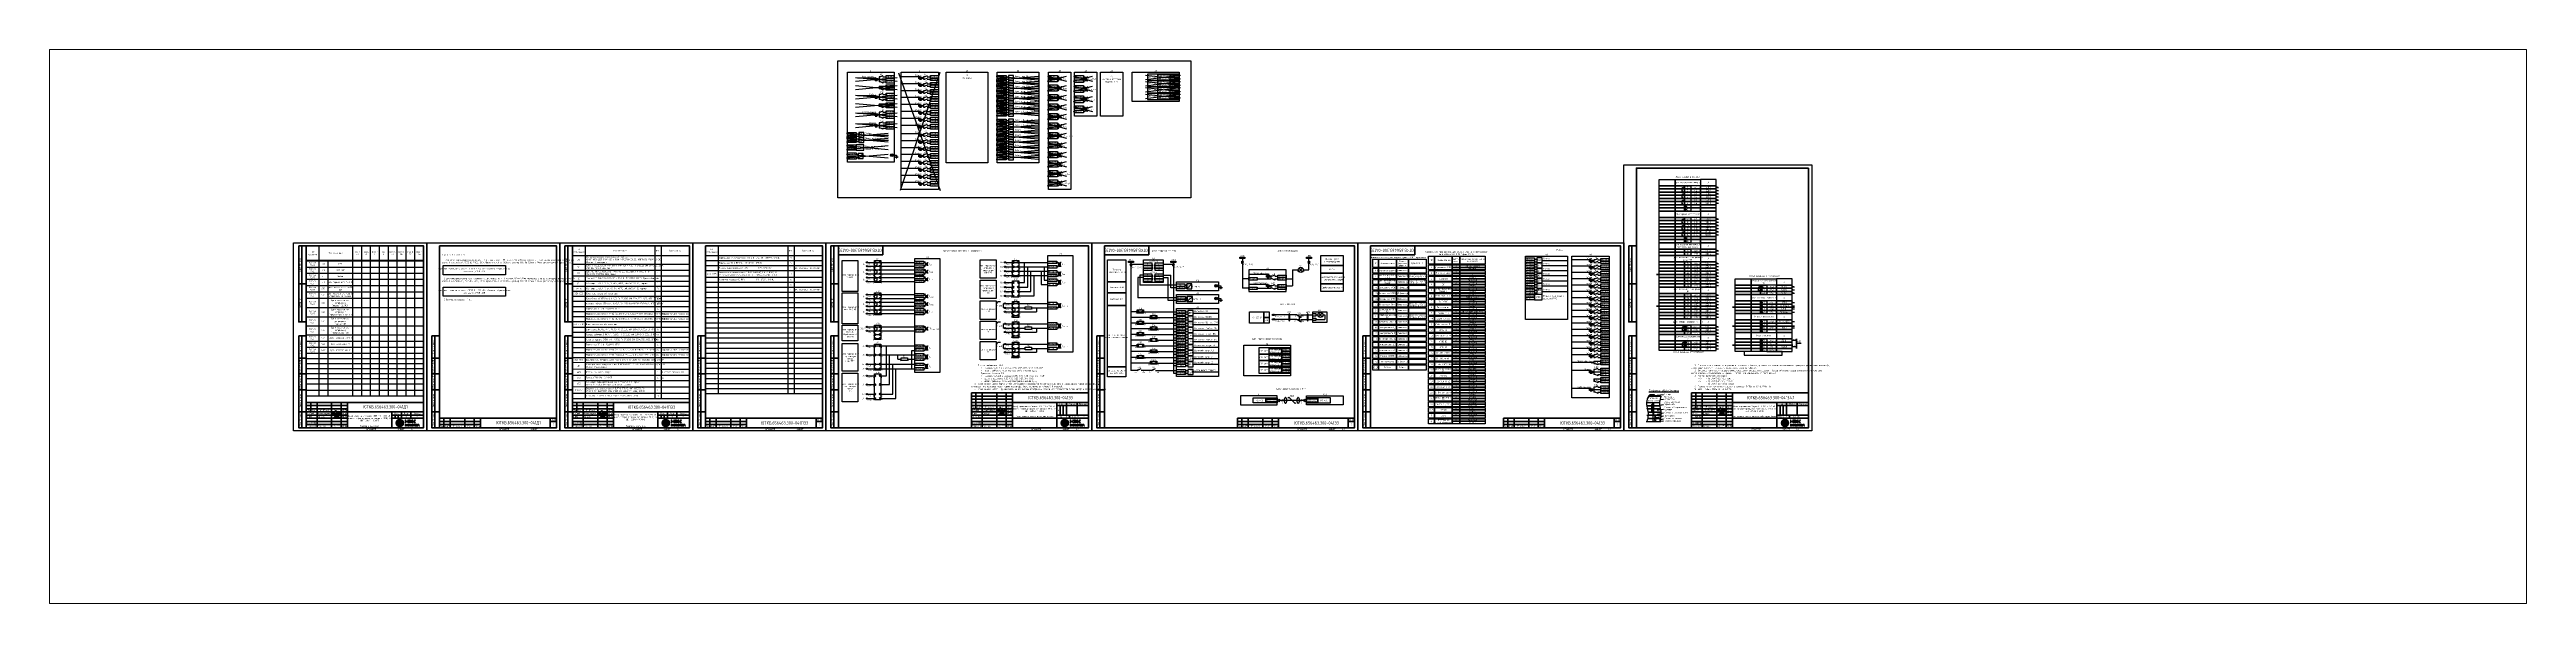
# Paper-space layout 'Э4.1_1' of a CAD drawing. Header units: millimetres. Extents: x -38 to 181, y 81 to 130.
# The model-space entities are those that its viewports show. They can reach past a viewport. Long polylines and large blocks are cut down to what shows.
import ezdxf

# ---------------------------------------------------------------- set-up
doc = ezdxf.new("R2010")
doc.units = ezdxf.units.MM
doc.linetypes.add('HIDDEN2', pattern=[4.7625, 3.175, -1.5875])
doc.layers.add('Подписи', color=7, linetype='Continuous')
doc.styles.add('Gost type A_2.5', font='GOST_A.TTF', dxfattribs={"height": 2.5})
doc.styles.add('Gost_type_A', font='GOST_A.TTF')

# ---------------------------------------------------------------- blocks, each defined once
blk = doc.blocks.new('Штамп угловой верхний')
at = {"lineweight": 50}
blk.add_lwpolyline([(0, 0), (70, 0), (70, -14), (0, -14)], close=True, dxfattribs=at)
blk = doc.blocks.new('Формат_А3')
blk.add_lwpolyline([(-420, 297), (0, 297), (0, 0), (-420, 0)], close=True)
at = {"lineweight": 50}
blk.add_lwpolyline([(-400, 292), (-5, 292), (-5, 5), (-400, 5)], close=True, dxfattribs=at)
blk = doc.blocks.new('Штамп левый верхний')
at = {"lineweight": 50}
for points in [[(-12, 0), (-7, 0), (-7, -60), (-12, -60)], [(-7, 0), (0, 0), (0, -60), (-7, -60)], [(-12, -60), (-7, -60), (-7, -120), (-12, -120)], [(-7, -60), (0, -60), (0, -120), (-7, -120)]]:
    blk.add_lwpolyline(points, close=True, dxfattribs=at)
at = {"char_height": 2.5, "width": 60, "attachment_point": 5, "rotation": 90, "style": 'Gost_type_A'}
for s, insert in [('Перв. примен.', (-9.5, -30)), ('Справ. №', (-9.5, -90))]:
    blk.add_mtext(s, dxfattribs=dict(at, insert=insert))
blk = doc.blocks.new('Штамп левый нижний')
at = {"lineweight": 50}
for points in [[(-12, 145), (-7, 145), (-7, 110), (-12, 110)], [(-7, 145), (0, 145), (0, 110), (-7, 110)], [(-12, 110), (-7, 110), (-7, 85), (-12, 85)], [(-12, 85), (-7, 85), (-7, 60), (-12, 60)], [(-7, 110), (0, 110), (0, 85), (-7, 85)], [(-7, 85), (0, 85), (0, 60), (-7, 60)], [(-12, 60), (-7, 60), (-7, 25), (-12, 25)], [(-7, 60), (0, 60), (0, 25), (-7, 25)], [(-12, 25), (-7, 25), (-7, 0), (-12, 0)], [(-7, 25), (0, 25), (0, 0), (-7, 0)]]:
    blk.add_lwpolyline(points, close=True, dxfattribs=at)
at = {"char_height": 2.5, "attachment_point": 5, "rotation": 90, "style": 'Gost_type_A'}
for s, insert, width in [('Подп. и дата', (-9.5, 127.5), 35), ('Инв. № дубл.', (-9.5, 97.5), 25), ('Взам. инв. №', (-9.5, 72.5), 25), ('Подп. и дата', (-9.5, 42.5), 35), ('Инв. N подл.', (-9.5, 12.5), 25)]:
    blk.add_mtext(s, dxfattribs=dict(at, insert=insert, width=width))
blk = doc.blocks.new('*U16')
at = {"lineweight": 0, "true_color": 0x00cb62}
h = blk.add_hatch(color=112, dxfattribs=at)
h.dxf.hatch_style = 1
edge = h.paths.add_edge_path()
edge.add_spline(control_points=[(-12.5, 6.1), (-15.9, 6.1), (-18.6, 3.3), (-18.6, 0)], knot_values=[1, 1, 1, 1, 2, 2, 2, 2], degree=3, periodic=0)
edge.add_spline(control_points=[(-18.6, 0), (-18.6, -3.4), (-15.9, -6.2), (-12.5, -6.2)], knot_values=[0, 0, 0, 0, 1, 1, 1, 1], degree=3, periodic=0)
edge.add_spline(control_points=[(-12.5, -6.2), (-9.1, -6.2), (-6.3, -3.4), (-6.3, 0)], knot_values=[3, 3, 3, 3, 4, 4, 4, 4], degree=3, periodic=0)
edge.add_spline(control_points=[(-6.3, 0), (-6.3, 3.3), (-9.1, 6.1), (-12.5, 6.1)], knot_values=[2, 2, 2, 2, 3, 3, 3, 3], degree=3, periodic=0)
edge = h.paths.add_edge_path(flags=16)
edge.add_spline(control_points=[(-18.2, 0), (-18.2, 3.2), (-15.7, 6), (-12.5, 6)], knot_values=[0, 0, 0, 0, 1, 1, 1, 1], degree=3, periodic=0)
edge.add_spline(control_points=[(-12.5, 6), (-9.2, 6), (-6.7, 3.2), (-6.7, 0)], knot_values=[3, 3, 3, 3, 4, 4, 4, 4], degree=3, periodic=0)
edge.add_spline(control_points=[(-6.7, 0), (-6.7, -3.3), (-9.2, -5.8), (-12.5, -5.8)], knot_values=[2, 2, 2, 2, 3, 3, 3, 3], degree=3, periodic=0)
edge.add_spline(control_points=[(-12.5, -5.8), (-15.7, -5.8), (-18.2, -3.3), (-18.2, 0)], knot_values=[1, 1, 1, 1, 2, 2, 2, 2], degree=3, periodic=0)
h = blk.add_hatch(color=112, dxfattribs=at)
h.dxf.hatch_style = 1
edge = h.paths.add_edge_path()
edge.add_spline(control_points=[(-12.5, 5.5), (-15.7, 5.5), (-18.2, 3), (-18.2, 0)], knot_values=[1, 1, 1, 1, 2, 2, 2, 2], degree=3, periodic=0)
edge.add_spline(control_points=[(-18.2, 0), (-18.2, -3.1), (-15.7, -5.6), (-12.5, -5.6)], knot_values=[0, 0, 0, 0, 1, 1, 1, 1], degree=3, periodic=0)
edge.add_spline(control_points=[(-12.5, -5.6), (-9.3, -5.6), (-6.7, -3.1), (-6.7, 0)], knot_values=[3, 3, 3, 3, 4, 4, 4, 4], degree=3, periodic=0)
edge.add_spline(control_points=[(-6.7, 0), (-6.7, 3), (-9.3, 5.5), (-12.5, 5.5)], knot_values=[2, 2, 2, 2, 3, 3, 3, 3], degree=3, periodic=0)
edge = h.paths.add_edge_path(flags=16)
edge.add_spline(control_points=[(-17.9, 0), (-17.9, 2.9), (-15.5, 5.4), (-12.5, 5.4)], knot_values=[0, 0, 0, 0, 1, 1, 1, 1], degree=3, periodic=0)
edge.add_spline(control_points=[(-12.5, 5.4), (-9.4, 5.4), (-7.1, 2.9), (-7.1, 0)], knot_values=[3, 3, 3, 3, 4, 4, 4, 4], degree=3, periodic=0)
edge.add_spline(control_points=[(-7.1, 0), (-7.1, -3), (-9.4, -5.3), (-12.5, -5.3)], knot_values=[2, 2, 2, 2, 3, 3, 3, 3], degree=3, periodic=0)
edge.add_spline(control_points=[(-12.5, -5.3), (-15.5, -5.3), (-17.9, -3), (-17.9, 0)], knot_values=[1, 1, 1, 1, 2, 2, 2, 2], degree=3, periodic=0)
h = blk.add_hatch(color=112, dxfattribs=at)
h.dxf.hatch_style = 1
edge = h.paths.add_edge_path()
edge.add_spline(control_points=[(-17.9, 0), (-17.9, -2.8), (-15.5, -5), (-12.5, -5)], knot_values=[0, 0, 0, 0, 1, 1, 1, 1], degree=3, periodic=0)
edge.add_spline(control_points=[(-12.5, -5), (-9.5, -5), (-7.1, -2.8), (-7.1, 0)], knot_values=[3, 3, 3, 3, 4, 4, 4, 4], degree=3, periodic=0)
edge.add_spline(control_points=[(-7.1, 0), (-7.1, 2.7), (-9.5, 4.9), (-12.5, 4.9)], knot_values=[2, 2, 2, 2, 3, 3, 3, 3], degree=3, periodic=0)
edge.add_spline(control_points=[(-12.5, 4.9), (-15.5, 4.9), (-17.9, 2.7), (-17.9, 0)], knot_values=[1, 1, 1, 1, 2, 2, 2, 2], degree=3, periodic=0)
edge = h.paths.add_edge_path(flags=16)
edge.add_spline(control_points=[(-17.5, 0), (-17.5, 2.6), (-15.3, 4.8), (-12.5, 4.8)], knot_values=[0, 0, 0, 0, 1, 1, 1, 1], degree=3, periodic=0)
edge.add_spline(control_points=[(-12.5, 4.8), (-9.6, 4.8), (-7.4, 2.6), (-7.4, 0)], knot_values=[3, 3, 3, 3, 4, 4, 4, 4], degree=3, periodic=0)
edge.add_spline(control_points=[(-7.4, 0), (-7.4, -2.7), (-9.6, -4.7), (-12.5, -4.7)], knot_values=[2, 2, 2, 2, 3, 3, 3, 3], degree=3, periodic=0)
edge.add_spline(control_points=[(-12.5, -4.7), (-15.3, -4.7), (-17.5, -2.7), (-17.5, 0)], knot_values=[1, 1, 1, 1, 2, 2, 2, 2], degree=3, periodic=0)
h = blk.add_hatch(color=112, dxfattribs=at)
h.dxf.hatch_style = 1
edge = h.paths.add_edge_path()
edge.add_spline(control_points=[(-7.4, 0), (-7.4, 0.3), (-7.5, 0.6), (-7.5, 0.9)], knot_values=[3, 3, 3, 3, 3.12466, 3.12466, 3.12466, 3.12466], degree=3, periodic=0)
edge.add_spline(control_points=[(-7.5, 0.9), (-8, 2.9), (-10.1, 4.4), (-12.5, 4.4)], knot_values=[2, 2, 2, 2, 2.864772, 2.864772, 2.864772, 2.864772], degree=3, periodic=0)
edge.add_spline(control_points=[(-12.5, 4.4), (-14.9, 4.4), (-16.9, 2.9), (-17.4, 0.9)], knot_values=[1.135231, 1.135231, 1.135231, 1.135231, 2, 2, 2, 2], degree=3, periodic=0)
edge.add_spline(control_points=[(-17.4, 0.9), (-17.5, 0.6), (-17.5, 0.3), (-17.5, 0)], knot_values=[0.875337, 0.875337, 0.875337, 0.875337, 1, 1, 1, 1], degree=3, periodic=0)
edge.add_spline(control_points=[(-17.5, 0), (-17.5, -0.4), (-17.5, -0.7), (-17.4, -1.1)], knot_values=[1, 1, 1, 1, 1.132178, 1.132178, 1.132178, 1.132178], degree=3, periodic=0)
edge.add_spline(control_points=[(-17.4, -1.1), (-16.9, -3), (-14.9, -4.5), (-12.5, -4.5)], knot_values=[0, 0, 0, 0, 0.858028, 0.858028, 0.858028, 0.858028], degree=3, periodic=0)
edge.add_spline(control_points=[(-12.5, -4.5), (-10.1, -4.5), (-8.1, -3), (-7.6, -1.1)], knot_values=[3.141968, 3.141968, 3.141968, 3.141968, 4, 4, 4, 4], degree=3, periodic=0)
edge.add_spline(control_points=[(-7.6, -1.1), (-7.5, -0.7), (-7.4, -0.4), (-7.4, 0)], knot_values=[2.867825, 2.867825, 2.867825, 2.867825, 3, 3, 3, 3], degree=3, periodic=0)
edge = h.paths.add_edge_path(flags=16)
edge.add_spline(control_points=[(-17.2, 0), (-17.2, 0.2), (-17.1, 0.5), (-17.1, 0.8)], knot_values=[1, 1, 1, 1, 1.132889, 1.132889, 1.132889, 1.132889], degree=3, periodic=0)
edge.add_spline(control_points=[(-17.1, 0.8), (-16.6, 2.7), (-14.8, 4.2), (-12.5, 4.2)], knot_values=[0, 0, 0, 0, 0.878882, 0.878882, 0.878882, 0.878882], degree=3, periodic=0)
edge.add_spline(control_points=[(-12.5, 4.2), (-10.1, 4.2), (-8.3, 2.7), (-7.9, 0.8)], knot_values=[3.121118, 3.121118, 3.121118, 3.121118, 4, 4, 4, 4], degree=3, periodic=0)
edge.add_spline(control_points=[(-7.9, 0.8), (-7.8, 0.5), (-7.8, 0.2), (-7.8, 0)], knot_values=[2.867111, 2.867111, 2.867111, 2.867111, 3, 3, 3, 3], degree=3, periodic=0)
edge.add_spline(control_points=[(-7.8, 0), (-7.8, -0.3), (-7.8, -0.6), (-7.9, -0.9)], knot_values=[3, 3, 3, 3, 3.139265, 3.139265, 3.139265, 3.139265], degree=3, periodic=0)
edge.add_spline(control_points=[(-7.9, -0.9), (-8.3, -2.8), (-10.2, -4.1), (-12.5, -4.1), (-14.8, -4.1), (-16.6, -2.8), (-17, -0.9)], knot_values=[1.128324, 1.128324, 1.128324, 1.128324, 2, 2, 2, 2.871676, 2.871676, 2.871676, 2.871676], degree=3, periodic=0)
edge.add_spline(control_points=[(-17, -0.9), (-17.1, -0.6), (-17.2, -0.3), (-17.2, 0)], knot_values=[0.860735, 0.860735, 0.860735, 0.860735, 1, 1, 1, 1], degree=3, periodic=0)
edge = h.paths.add_edge_path(flags=0)
edge.add_spline(control_points=[(-16.8, 0), (-16.8, 0.2), (-16.8, 0.4), (-16.7, 0.6)], knot_values=[1, 1, 1, 1, 1.129952, 1.129952, 1.129952, 1.129952], degree=3, periodic=0)
edge.add_spline(control_points=[(-16.7, 0.6), (-16.3, 2.3), (-14.6, 3.7), (-12.5, 3.7)], knot_values=[0, 0, 0, 0, 0.883348, 0.883348, 0.883348, 0.883348], degree=3, periodic=0)
edge.add_spline(control_points=[(-12.5, 3.7), (-10.3, 3.7), (-8.6, 2.3), (-8.2, 0.6)], knot_values=[3.11667, 3.11667, 3.11667, 3.11667, 4, 4, 4, 4], degree=3, periodic=0)
edge.add_spline(control_points=[(-8.2, 0.6), (-8.2, 0.4), (-8.1, 0.2), (-8.1, 0)], knot_values=[2.870028, 2.870028, 2.870028, 2.870028, 3, 3, 3, 3], degree=3, periodic=0)
edge.add_spline(control_points=[(-8.1, 0), (-8.1, -0.3), (-8.2, -0.5), (-8.2, -0.8)], knot_values=[3, 3, 3, 3, 3.135947, 3.135947, 3.135947, 3.135947], degree=3, periodic=0)
edge.add_spline(control_points=[(-8.2, -0.8), (-8.6, -2.4), (-10.3, -3.5), (-12.5, -3.5)], knot_values=[2, 2, 2, 2, 2.876458, 2.876458, 2.876458, 2.876458], degree=3, periodic=0)
edge.add_spline(control_points=[(-12.5, -3.5), (-14.6, -3.5), (-16.3, -2.4), (-16.7, -0.8)], knot_values=[1.12352, 1.12352, 1.12352, 1.12352, 2, 2, 2, 2], degree=3, periodic=0)
edge.add_spline(control_points=[(-16.7, -0.8), (-16.8, -0.5), (-16.8, -0.3), (-16.8, 0)], knot_values=[0.864077, 0.864077, 0.864077, 0.864077, 1, 1, 1, 1], degree=3, periodic=0)
edge = h.paths.add_edge_path(flags=0)
edge.add_spline(control_points=[(-16.4, 0), (-16.4, 0.1), (-16.4, 0.3), (-16.4, 0.5)], knot_values=[1, 1, 1, 1, 1.126377, 1.126377, 1.126377, 1.126377], degree=3, periodic=0)
edge.add_spline(control_points=[(-16.4, 0.5), (-16, 1.9), (-14.5, 3.1), (-12.5, 3.1)], knot_values=[0, 0, 0, 0, 0.888928, 0.888928, 0.888928, 0.888928], degree=3, periodic=0)
edge.add_spline(control_points=[(-12.5, 3.1), (-10.5, 3.1), (-8.9, 1.9), (-8.6, 0.5)], knot_values=[3.111075, 3.111075, 3.111075, 3.111075, 4, 4, 4, 4], degree=3, periodic=0)
edge.add_spline(control_points=[(-8.6, 0.5), (-8.5, 0.3), (-8.5, 0.1), (-8.5, 0)], knot_values=[2.87362, 2.87362, 2.87362, 2.87362, 3, 3, 3, 3], degree=3, periodic=0)
edge.add_spline(control_points=[(-8.5, 0), (-8.5, -0.2), (-8.5, -0.4), (-8.6, -0.6)], knot_values=[3, 3, 3, 3, 3.131788, 3.131788, 3.131788, 3.131788], degree=3, periodic=0)
edge.add_spline(control_points=[(-8.6, -0.6), (-8.9, -2), (-10.5, -3), (-12.5, -3)], knot_values=[2, 2, 2, 2, 2.882553, 2.882553, 2.882553, 2.882553], degree=3, periodic=0)
edge.add_spline(control_points=[(-12.5, -3), (-14.5, -3), (-16, -2), (-16.3, -0.6)], knot_values=[1.117444, 1.117444, 1.117444, 1.117444, 2, 2, 2, 2], degree=3, periodic=0)
edge.add_spline(control_points=[(-16.3, -0.6), (-16.4, -0.4), (-16.4, -0.2), (-16.4, 0)], knot_values=[0.868215, 0.868215, 0.868215, 0.868215, 1, 1, 1, 1], degree=3, periodic=0)
edge = h.paths.add_edge_path(flags=0)
edge.add_spline(control_points=[(-16, -0.5), (-16, -0.3), (-16.1, -0.2), (-16.1, 0), (-16.1, 0.1), (-16, 0.2), (-16, 0.4)], knot_values=[0.873534, 0.873534, 0.873534, 0.873534, 1, 1, 1, 1.12176, 1.12176, 1.12176, 1.12176], degree=3, periodic=0)
edge.add_spline(control_points=[(-16, 0.4), (-15.7, 1.5), (-14.3, 2.5), (-12.5, 2.5), (-10.6, 2.5), (-9.2, 1.5), (-8.9, 0.4)], knot_values=[3.103684, 3.103684, 3.103684, 3.103684, 3.999991, 3.999991, 3.999991, 4.896306, 4.896306, 4.896306, 4.896306], degree=3, periodic=0)
edge.add_spline(control_points=[(-8.9, 0.4), (-8.9, 0.2), (-8.9, 0.1), (-8.9, 0), (-8.9, -0.2), (-8.9, -0.3), (-8.9, -0.5)], knot_values=[2.878251, 2.878251, 2.878251, 2.878251, 3, 3, 3, 3.126453, 3.126453, 3.126453, 3.126453], degree=3, periodic=0)
edge.add_spline(control_points=[(-8.9, -0.5), (-9.2, -1.6), (-10.6, -2.4), (-12.5, -2.4), (-14.3, -2.4), (-15.7, -1.6), (-16, -0.5)], knot_values=[1.109435, 1.109435, 1.109435, 1.109435, 2.000012, 2.000012, 2.000012, 2.890577, 2.890577, 2.890577, 2.890577], degree=3, periodic=0)
edge = h.paths.add_edge_path(flags=0)
edge.add_spline(control_points=[(-15.7, 0), (-15.7, 0.1), (-15.7, 0.2), (-15.6, 0.3)], knot_values=[1, 1, 1, 1, 1.121318, 1.121318, 1.121318, 1.121318], degree=3, periodic=0)
edge.add_spline(control_points=[(-15.6, 0.3), (-15.4, 1.2), (-14.1, 1.9), (-12.5, 1.9)], knot_values=[0, 0, 0, 0, 0.9007, 0.9007, 0.9007, 0.9007], degree=3, periodic=0)
edge.add_spline(control_points=[(-12.5, 1.9), (-10.8, 1.9), (-9.5, 1.2), (-9.3, 0.3)], knot_values=[3.099305, 3.099305, 3.099305, 3.099305, 4, 4, 4, 4], degree=3, periodic=0)
edge.add_spline(control_points=[(-9.3, 0.3), (-9.3, 0.2), (-9.2, 0.1), (-9.2, 0)], knot_values=[2.878676, 2.878676, 2.878676, 2.878676, 3, 3, 3, 3], degree=3, periodic=0)
edge.add_spline(control_points=[(-9.2, 0), (-9.2, -0.2), (-9.3, -0.3), (-9.3, -0.4)], knot_values=[3, 3, 3, 3, 3.126159, 3.126159, 3.126159, 3.126159], degree=3, periodic=0)
edge.add_spline(control_points=[(-9.3, -0.4), (-9.5, -1.2), (-10.8, -1.8), (-12.5, -1.8), (-14.1, -1.8), (-15.4, -1.2), (-15.6, -0.4)], knot_values=[1.105344, 1.105344, 1.105344, 1.105344, 1.999995, 1.999995, 1.999995, 2.89465, 2.89465, 2.89465, 2.89465], degree=3, periodic=0)
edge.add_spline(control_points=[(-15.6, -0.4), (-15.7, -0.3), (-15.7, -0.2), (-15.7, 0)], knot_values=[0.873848, 0.873848, 0.873848, 0.873848, 1, 1, 1, 1], degree=3, periodic=0)
edge = h.paths.add_edge_path(flags=0)
edge.add_spline(control_points=[(-15.3, 0), (-15.3, 0), (-15.3, 0.1), (-15.3, 0.2)], knot_values=[1, 1, 1, 1, 1.112633, 1.112633, 1.112633, 1.112633], degree=3, periodic=0)
edge.add_spline(control_points=[(-15.3, 0.2), (-15.1, 0.8), (-13.9, 1.4), (-12.5, 1.4)], knot_values=[0, 0, 0, 0, 0.904875, 0.904875, 0.904875, 0.904875], degree=3, periodic=0)
edge.add_spline(control_points=[(-12.5, 1.4), (-11, 1.4), (-9.9, 0.8), (-9.6, 0.2)], knot_values=[3.095133, 3.095133, 3.095133, 3.095133, 4, 4, 4, 4], degree=3, periodic=0)
edge.add_spline(control_points=[(-9.6, 0.2), (-9.6, 0.1), (-9.6, 0), (-9.6, 0)], knot_values=[2.887357, 2.887357, 2.887357, 2.887357, 3, 3, 3, 3], degree=3, periodic=0)
edge.add_spline(control_points=[(-9.6, 0), (-9.6, -0.1), (-9.6, -0.2), (-9.7, -0.3)], knot_values=[3, 3, 3, 3, 3.117814, 3.117814, 3.117814, 3.117814], degree=3, periodic=0)
edge.add_spline(control_points=[(-9.7, -0.3), (-9.9, -0.9), (-11, -1.2), (-12.5, -1.2)], knot_values=[2, 2, 2, 2, 2.897768, 2.897768, 2.897768, 2.897768], degree=3, periodic=0)
edge.add_spline(control_points=[(-12.5, -1.2), (-13.9, -1.2), (-15.1, -0.9), (-15.3, -0.3)], knot_values=[1.102221, 1.102221, 1.102221, 1.102221, 2, 2, 2, 2], degree=3, periodic=0)
edge.add_spline(control_points=[(-15.3, -0.3), (-15.3, -0.2), (-15.3, -0.1), (-15.3, 0)], knot_values=[0.882198, 0.882198, 0.882198, 0.882198, 1, 1, 1, 1], degree=3, periodic=0)
edge = h.paths.add_edge_path(flags=0)
edge.add_spline(control_points=[(-15, 0), (-15, 0), (-15, 0), (-14.9, 0)], knot_values=[0.901648, 0.901648, 0.901648, 0.901648, 1, 1, 1, 1], degree=3, periodic=0)
edge.add_spline(control_points=[(-14.9, 0), (-14.8, 0.4), (-13.9, 0.8), (-12.5, 0.8)], knot_values=[0, 0, 0, 0, 0.912829, 0.912829, 0.912829, 0.912829], degree=3, periodic=0)
edge.add_spline(control_points=[(-12.5, 0.8), (-11.1, 0.8), (-10.2, 0.4), (-10, 0)], knot_values=[3.087219, 3.087219, 3.087219, 3.087219, 4, 4, 4, 4], degree=3, periodic=0)
edge.add_spline(control_points=[(-10, 0), (-10, 0), (-10, 0), (-10, 0)], knot_values=[3, 3, 3, 3, 3.098413, 3.098413, 3.098413, 3.098413], degree=3, periodic=0)
edge.add_spline(control_points=[(-10, 0), (-10, -0.1), (-10, -0.1), (-10, -0.1)], knot_values=[2.896056, 2.896056, 2.896056, 2.896056, 3, 3, 3, 3], degree=3, periodic=0)
edge.add_spline(control_points=[(-10, -0.1), (-10.2, -0.4), (-11.1, -0.7), (-12.5, -0.7)], knot_values=[2, 2, 2, 2, 2.903474, 2.903474, 2.903474, 2.903474], degree=3, periodic=0)
edge.add_spline(control_points=[(-12.5, -0.7), (-13.8, -0.7), (-14.8, -0.4), (-14.9, -0.1)], knot_values=[1.096469, 1.096469, 1.096469, 1.096469, 2, 2, 2, 2], degree=3, periodic=0)
edge.add_spline(control_points=[(-14.9, -0.1), (-15, -0.1), (-15, -0.1), (-15, 0)], knot_values=[1, 1, 1, 1, 1.103878, 1.103878, 1.103878, 1.103878], degree=3, periodic=0)
edge = h.paths.add_edge_path(flags=0)
edge.add_spline(control_points=[(-14.6, 0), (-14.6, 0), (-13.3, 0.1), (-12.5, 0.1)], knot_values=[1, 1, 1, 1, 2, 2, 2, 2], degree=3, periodic=0)
edge.add_spline(control_points=[(-12.5, 0.1), (-11.7, 0.1), (-10.4, 0), (-10.4, 0)], knot_values=[2, 2, 2, 2, 3, 3, 3, 3], degree=3, periodic=0)
edge.add_spline(control_points=[(-10.4, 0), (-10.4, -0.1), (-11.7, -0.2), (-12.5, -0.2)], knot_values=[3, 3, 3, 3, 4, 4, 4, 4], degree=3, periodic=0)
edge.add_spline(control_points=[(-12.5, -0.2), (-13.3, -0.2), (-14.6, -0.1), (-14.6, 0)], knot_values=[0, 0, 0, 0, 1, 1, 1, 1], degree=3, periodic=0)
h = blk.add_hatch(color=112, dxfattribs=at)
h.dxf.hatch_style = 1
edge = h.paths.add_edge_path()
edge.add_spline(control_points=[(-16.7, 0.6), (-16.3, 2.3), (-14.6, 3.7), (-12.5, 3.7)], knot_values=[0, 0, 0, 0, 0.883348, 0.883348, 0.883348, 0.883348], degree=3, periodic=0)
edge.add_spline(control_points=[(-12.5, 3.7), (-10.3, 3.7), (-8.6, 2.3), (-8.2, 0.6)], knot_values=[3.11667, 3.11667, 3.11667, 3.11667, 4, 4, 4, 4], degree=3, periodic=0)
edge.add_spline(control_points=[(-8.2, 0.6), (-8.2, 0.4), (-8.1, 0.2), (-8.1, 0)], knot_values=[2.870028, 2.870028, 2.870028, 2.870028, 3, 3, 3, 3], degree=3, periodic=0)
edge.add_spline(control_points=[(-8.1, 0), (-8.1, -0.3), (-8.2, -0.5), (-8.2, -0.8)], knot_values=[3, 3, 3, 3, 3.135947, 3.135947, 3.135947, 3.135947], degree=3, periodic=0)
edge.add_spline(control_points=[(-8.2, -0.8), (-8.6, -2.4), (-10.3, -3.5), (-12.5, -3.5)], knot_values=[2, 2, 2, 2, 2.876458, 2.876458, 2.876458, 2.876458], degree=3, periodic=0)
edge.add_spline(control_points=[(-12.5, -3.5), (-13.9, -3.5), (-15.1, -3.1), (-15.8, -2.3)], knot_values=[1.431996, 1.431996, 1.431996, 1.431996, 2, 2, 2, 2], degree=3, periodic=0)
edge.add_line((-15.8, -2.3), (-16.1, -2.5))
edge.add_spline(control_points=[(-16.1, -2.5), (-15.3, -3.3), (-13.9, -3.9), (-12.5, -3.9)], knot_values=[0, 0, 0, 0, 0.570003, 0.570003, 0.570003, 0.570003], degree=3, periodic=0)
edge.add_spline(control_points=[(-12.5, -3.9), (-10.2, -3.9), (-8.4, -2.6), (-7.9, -0.9)], knot_values=[3.139265, 3.139265, 3.139265, 3.139265, 4, 4, 4, 4], degree=3, periodic=0)
edge.add_spline(control_points=[(-7.9, -0.9), (-7.8, -0.6), (-7.8, -0.3), (-7.8, 0), (-7.8, 0.2), (-7.8, 0.5), (-7.9, 0.8)], knot_values=[2.871676, 2.871676, 2.871676, 2.871676, 3, 3, 3, 3.121118, 3.121118, 3.121118, 3.121118], degree=3, periodic=0)
edge.add_spline(control_points=[(-7.9, 0.8), (-8.3, 2.5), (-10.2, 3.8), (-12.5, 3.8)], knot_values=[2, 2, 2, 2, 2.867111, 2.867111, 2.867111, 2.867111], degree=3, periodic=0)
edge.add_spline(control_points=[(-12.5, 3.8), (-14.7, 3.8), (-16.6, 2.5), (-17.1, 0.8)], knot_values=[1.132889, 1.132889, 1.132889, 1.132889, 2, 2, 2, 2], degree=3, periodic=0)
edge.add_spline(control_points=[(-17.1, 0.8), (-17.1, 0.5), (-17.1, 0.2), (-17.1, 0), (-17.1, -0.3), (-17.1, -0.6), (-17, -0.9)], knot_values=[0.878882, 0.878882, 0.878882, 0.878882, 1, 1, 1, 1.128324, 1.128324, 1.128324, 1.128324], degree=3, periodic=0)
edge.add_spline(control_points=[(-17, -0.9), (-16.9, -1.5), (-16.6, -2), (-16.1, -2.5)], knot_values=[0.570003, 0.570003, 0.570003, 0.570003, 0.860735, 0.860735, 0.860735, 0.860735], degree=3, periodic=0)
edge.add_line((-16.1, -2.5), (-15.8, -2.3))
edge.add_spline(control_points=[(-15.8, -2.3), (-16.3, -1.8), (-16.6, -1.3), (-16.7, -0.8)], knot_values=[1.12352, 1.12352, 1.12352, 1.12352, 1.431996, 1.431996, 1.431996, 1.431996], degree=3, periodic=0)
edge.add_spline(control_points=[(-16.7, -0.8), (-16.8, -0.5), (-16.8, -0.3), (-16.8, 0)], knot_values=[0.864077, 0.864077, 0.864077, 0.864077, 1, 1, 1, 1], degree=3, periodic=0)
edge.add_spline(control_points=[(-16.8, 0), (-16.8, 0.2), (-16.8, 0.4), (-16.7, 0.6)], knot_values=[1, 1, 1, 1, 1.129952, 1.129952, 1.129952, 1.129952], degree=3, periodic=0)
h = blk.add_hatch(color=112, dxfattribs=at)
h.dxf.hatch_style = 1
edge = h.paths.add_edge_path()
edge.add_spline(control_points=[(-16.8, 0), (-16.8, -0.3), (-16.7, -0.5), (-16.7, -0.8)], knot_values=[1, 1, 1, 1, 1.12352, 1.12352, 1.12352, 1.12352], degree=3, periodic=0)
edge.add_spline(control_points=[(-16.7, -0.8), (-16.3, -2.2), (-14.5, -3.3), (-12.5, -3.3)], knot_values=[0, 0, 0, 0, 0.864077, 0.864077, 0.864077, 0.864077], degree=3, periodic=0)
edge.add_spline(control_points=[(-12.5, -3.3), (-10.4, -3.3), (-8.7, -2.2), (-8.2, -0.8)], knot_values=[3.135947, 3.135947, 3.135947, 3.135947, 4, 4, 4, 4], degree=3, periodic=0)
edge.add_spline(control_points=[(-8.2, -0.8), (-8.2, -0.5), (-8.2, -0.3), (-8.2, 0)], knot_values=[2.876458, 2.876458, 2.876458, 2.876458, 3, 3, 3, 3], degree=3, periodic=0)
edge.add_spline(control_points=[(-8.2, 0), (-8.2, 0.2), (-8.2, 0.4), (-8.2, 0.6)], knot_values=[3, 3, 3, 3, 3.11667, 3.11667, 3.11667, 3.11667], degree=3, periodic=0)
edge.add_spline(control_points=[(-8.2, 0.6), (-8.7, 2.1), (-10.4, 3.2), (-12.5, 3.2)], knot_values=[2, 2, 2, 2, 2.870028, 2.870028, 2.870028, 2.870028], degree=3, periodic=0)
edge.add_spline(control_points=[(-12.5, 3.2), (-14.5, 3.2), (-16.3, 2.1), (-16.7, 0.6)], knot_values=[1.129952, 1.129952, 1.129952, 1.129952, 2, 2, 2, 2], degree=3, periodic=0)
edge.add_spline(control_points=[(-16.7, 0.6), (-16.8, 0.4), (-16.8, 0.2), (-16.8, 0)], knot_values=[0.883348, 0.883348, 0.883348, 0.883348, 1, 1, 1, 1], degree=3, periodic=0)
edge = h.paths.add_edge_path(flags=16)
edge.add_spline(control_points=[(-16.4, 0), (-16.4, 0.1), (-16.4, 0.3), (-16.4, 0.5)], knot_values=[1, 1, 1, 1, 1.126377, 1.126377, 1.126377, 1.126377], degree=3, periodic=0)
edge.add_spline(control_points=[(-16.4, 0.5), (-16, 1.9), (-14.5, 3.1), (-12.5, 3.1)], knot_values=[0, 0, 0, 0, 0.888928, 0.888928, 0.888928, 0.888928], degree=3, periodic=0)
edge.add_spline(control_points=[(-12.5, 3.1), (-10.5, 3.1), (-8.9, 1.9), (-8.6, 0.5)], knot_values=[3.111075, 3.111075, 3.111075, 3.111075, 4, 4, 4, 4], degree=3, periodic=0)
edge.add_spline(control_points=[(-8.6, 0.5), (-8.5, 0.3), (-8.5, 0.1), (-8.5, 0)], knot_values=[2.87362, 2.87362, 2.87362, 2.87362, 3, 3, 3, 3], degree=3, periodic=0)
edge.add_spline(control_points=[(-8.5, 0), (-8.5, -0.2), (-8.5, -0.4), (-8.6, -0.6)], knot_values=[3, 3, 3, 3, 3.131788, 3.131788, 3.131788, 3.131788], degree=3, periodic=0)
edge.add_spline(control_points=[(-8.6, -0.6), (-8.9, -2), (-10.5, -3), (-12.5, -3)], knot_values=[2, 2, 2, 2, 2.882553, 2.882553, 2.882553, 2.882553], degree=3, periodic=0)
edge.add_spline(control_points=[(-12.5, -3), (-14.5, -3), (-16, -2), (-16.3, -0.6)], knot_values=[1.117444, 1.117444, 1.117444, 1.117444, 2, 2, 2, 2], degree=3, periodic=0)
edge.add_spline(control_points=[(-16.3, -0.6), (-16.4, -0.4), (-16.4, -0.2), (-16.4, 0)], knot_values=[0.868215, 0.868215, 0.868215, 0.868215, 1, 1, 1, 1], degree=3, periodic=0)
edge = h.paths.add_edge_path(flags=0)
edge.add_spline(control_points=[(-16, -0.5), (-16, -0.3), (-16.1, -0.2), (-16.1, 0), (-16.1, 0.1), (-16, 0.2), (-16, 0.4)], knot_values=[0.873534, 0.873534, 0.873534, 0.873534, 1, 1, 1, 1.12176, 1.12176, 1.12176, 1.12176], degree=3, periodic=0)
edge.add_spline(control_points=[(-16, 0.4), (-15.7, 1.5), (-14.3, 2.5), (-12.5, 2.5), (-10.6, 2.5), (-9.2, 1.5), (-8.9, 0.4)], knot_values=[3.103684, 3.103684, 3.103684, 3.103684, 3.999991, 3.999991, 3.999991, 4.896306, 4.896306, 4.896306, 4.896306], degree=3, periodic=0)
edge.add_spline(control_points=[(-8.9, 0.4), (-8.9, 0.2), (-8.9, 0.1), (-8.9, 0), (-8.9, -0.2), (-8.9, -0.3), (-8.9, -0.5)], knot_values=[2.878251, 2.878251, 2.878251, 2.878251, 3, 3, 3, 3.126453, 3.126453, 3.126453, 3.126453], degree=3, periodic=0)
edge.add_spline(control_points=[(-8.9, -0.5), (-9.2, -1.6), (-10.6, -2.4), (-12.5, -2.4), (-14.3, -2.4), (-15.7, -1.6), (-16, -0.5)], knot_values=[1.109435, 1.109435, 1.109435, 1.109435, 2.000012, 2.000012, 2.000012, 2.890577, 2.890577, 2.890577, 2.890577], degree=3, periodic=0)
edge = h.paths.add_edge_path(flags=0)
edge.add_spline(control_points=[(-15.7, 0), (-15.7, 0.1), (-15.7, 0.2), (-15.6, 0.3)], knot_values=[1, 1, 1, 1, 1.121318, 1.121318, 1.121318, 1.121318], degree=3, periodic=0)
edge.add_spline(control_points=[(-15.6, 0.3), (-15.4, 1.2), (-14.1, 1.9), (-12.5, 1.9)], knot_values=[0, 0, 0, 0, 0.9007, 0.9007, 0.9007, 0.9007], degree=3, periodic=0)
edge.add_spline(control_points=[(-12.5, 1.9), (-10.8, 1.9), (-9.5, 1.2), (-9.3, 0.3)], knot_values=[3.099305, 3.099305, 3.099305, 3.099305, 4, 4, 4, 4], degree=3, periodic=0)
edge.add_spline(control_points=[(-9.3, 0.3), (-9.3, 0.2), (-9.2, 0.1), (-9.2, 0)], knot_values=[2.878676, 2.878676, 2.878676, 2.878676, 3, 3, 3, 3], degree=3, periodic=0)
edge.add_spline(control_points=[(-9.2, 0), (-9.2, -0.2), (-9.3, -0.3), (-9.3, -0.4)], knot_values=[3, 3, 3, 3, 3.126159, 3.126159, 3.126159, 3.126159], degree=3, periodic=0)
edge.add_spline(control_points=[(-9.3, -0.4), (-9.5, -1.2), (-10.8, -1.8), (-12.5, -1.8), (-14.1, -1.8), (-15.4, -1.2), (-15.6, -0.4)], knot_values=[1.105344, 1.105344, 1.105344, 1.105344, 1.999995, 1.999995, 1.999995, 2.89465, 2.89465, 2.89465, 2.89465], degree=3, periodic=0)
edge.add_spline(control_points=[(-15.6, -0.4), (-15.7, -0.3), (-15.7, -0.2), (-15.7, 0)], knot_values=[0.873848, 0.873848, 0.873848, 0.873848, 1, 1, 1, 1], degree=3, periodic=0)
edge = h.paths.add_edge_path(flags=0)
edge.add_spline(control_points=[(-15.3, 0.2), (-15.1, 0.8), (-13.9, 1.4), (-12.5, 1.4)], knot_values=[0, 0, 0, 0, 0.904875, 0.904875, 0.904875, 0.904875], degree=3, periodic=0)
edge.add_spline(control_points=[(-12.5, 1.4), (-11, 1.4), (-9.9, 0.8), (-9.6, 0.2)], knot_values=[3.095133, 3.095133, 3.095133, 3.095133, 4, 4, 4, 4], degree=3, periodic=0)
edge.add_spline(control_points=[(-9.6, 0.2), (-9.6, 0.1), (-9.6, 0), (-9.6, 0)], knot_values=[2.887357, 2.887357, 2.887357, 2.887357, 3, 3, 3, 3], degree=3, periodic=0)
edge.add_spline(control_points=[(-9.7, -0.3), (-9.6, -0.2), (-9.6, -0.1), (-9.6, 0)], knot_values=[3, 3, 3, 3, 3.117814, 3.117814, 3.117814, 3.117814], degree=3, periodic=0)
edge.add_spline(control_points=[(-9.7, -0.3), (-9.9, -0.9), (-11, -1.2), (-12.5, -1.2)], knot_values=[2, 2, 2, 2, 2.897768, 2.897768, 2.897768, 2.897768], degree=3, periodic=0)
edge.add_spline(control_points=[(-12.5, -1.2), (-13.9, -1.2), (-15.1, -0.9), (-15.3, -0.3)], knot_values=[1.102221, 1.102221, 1.102221, 1.102221, 2, 2, 2, 2], degree=3, periodic=0)
edge.add_spline(control_points=[(-15.3, 0), (-15.3, -0.1), (-15.3, -0.2), (-15.3, -0.3)], knot_values=[0.882198, 0.882198, 0.882198, 0.882198, 1, 1, 1, 1], degree=3, periodic=0)
edge.add_spline(control_points=[(-15.3, 0), (-15.3, 0), (-15.3, 0.1), (-15.3, 0.2)], knot_values=[1, 1, 1, 1, 1.112633, 1.112633, 1.112633, 1.112633], degree=3, periodic=0)
edge = h.paths.add_edge_path(flags=0)
edge.add_spline(control_points=[(-12.5, 0.4), (-13.3, 0.4), (-14.7, 0.3), (-14.9, 0)], knot_values=[0, 0, 0, 0, 0.901648, 0.901648, 0.901648, 0.901648], degree=3, periodic=0)
edge.add_spline(control_points=[(-14.9, 0), (-14.8, 0.4), (-13.9, 0.8), (-12.5, 0.8)], knot_values=[0, 0, 0, 0, 0.912829, 0.912829, 0.912829, 0.912829], degree=3, periodic=0)
edge.add_spline(control_points=[(-12.5, 0.8), (-11.1, 0.8), (-10.2, 0.4), (-10, 0)], knot_values=[3.087219, 3.087219, 3.087219, 3.087219, 4, 4, 4, 4], degree=3, periodic=0)
edge.add_spline(control_points=[(-10, 0), (-10, 0), (-10, 0), (-10, 0)], knot_values=[3, 3, 3, 3, 3.098413, 3.098413, 3.098413, 3.098413], degree=3, periodic=0)
edge.add_spline(control_points=[(-10, 0), (-10, -0.1), (-10, -0.1), (-10, -0.1)], knot_values=[2.896056, 2.896056, 2.896056, 2.896056, 3, 3, 3, 3], degree=3, periodic=0)
edge.add_spline(control_points=[(-12.5, -0.4), (-11.6, -0.4), (-10.3, -0.4), (-10, -0.1)], knot_values=[2, 2, 2, 2, 2.896056, 2.896056, 2.896056, 2.896056], degree=3, periodic=0)
edge.add_spline(control_points=[(-10, -0.1), (-10.2, -0.4), (-11.1, -0.7), (-12.5, -0.7)], knot_values=[2, 2, 2, 2, 2.903474, 2.903474, 2.903474, 2.903474], degree=3, periodic=0)
edge.add_spline(control_points=[(-12.5, -0.7), (-13.8, -0.7), (-14.8, -0.4), (-14.9, -0.1)], knot_values=[1.096469, 1.096469, 1.096469, 1.096469, 2, 2, 2, 2], degree=3, periodic=0)
edge.add_spline(control_points=[(-14.9, -0.1), (-15, -0.1), (-15, -0.1), (-15, 0)], knot_values=[1, 1, 1, 1, 1.103878, 1.103878, 1.103878, 1.103878], degree=3, periodic=0)
edge.add_spline(control_points=[(-15, 0), (-15, 0), (-15, 0), (-14.9, 0)], knot_values=[0.901648, 0.901648, 0.901648, 0.901648, 1, 1, 1, 1], degree=3, periodic=0)
edge = h.paths.add_edge_path(flags=0)
edge.add_spline(control_points=[(-14.6, 0), (-14.6, 0), (-13.3, 0.1), (-12.5, 0.1)], knot_values=[1, 1, 1, 1, 2, 2, 2, 2], degree=3, periodic=0)
edge.add_spline(control_points=[(-12.5, 0.1), (-11.7, 0.1), (-10.4, 0), (-10.4, 0)], knot_values=[2, 2, 2, 2, 3, 3, 3, 3], degree=3, periodic=0)
edge.add_spline(control_points=[(-10.4, 0), (-10.4, -0.1), (-11.7, -0.2), (-12.5, -0.2)], knot_values=[3, 3, 3, 3, 4, 4, 4, 4], degree=3, periodic=0)
edge.add_spline(control_points=[(-12.5, -0.2), (-13.3, -0.2), (-14.6, -0.1), (-14.6, 0)], knot_values=[0, 0, 0, 0, 1, 1, 1, 1], degree=3, periodic=0)
h = blk.add_hatch(color=112, dxfattribs=at)
h.dxf.hatch_style = 1
edge = h.paths.add_edge_path()
edge.add_spline(control_points=[(-16.4, 0.5), (-16.4, 0.3), (-16.4, 0.1), (-16.4, 0)], knot_values=[0.888928, 0.888928, 0.888928, 0.888928, 1, 1, 1, 1], degree=3, periodic=0)
edge.add_spline(control_points=[(-16.4, 0), (-16.4, -0.2), (-16.4, -0.4), (-16.3, -0.6)], knot_values=[1, 1, 1, 1, 1.117444, 1.117444, 1.117444, 1.117444], degree=3, periodic=0)
edge.add_spline(control_points=[(-16.3, -0.6), (-16, -1.8), (-14.4, -2.7), (-12.5, -2.7)], knot_values=[0, 0, 0, 0, 0.868215, 0.868215, 0.868215, 0.868215], degree=3, periodic=0)
edge.add_spline(control_points=[(-12.5, -2.7), (-10.6, -2.7), (-9, -1.8), (-8.6, -0.6)], knot_values=[3.131788, 3.131788, 3.131788, 3.131788, 4, 4, 4, 4], degree=3, periodic=0)
edge.add_spline(control_points=[(-8.6, -0.6), (-8.6, -0.4), (-8.5, -0.2), (-8.5, 0)], knot_values=[2.882553, 2.882553, 2.882553, 2.882553, 3, 3, 3, 3], degree=3, periodic=0)
edge.add_spline(control_points=[(-8.5, 0), (-8.5, 0.1), (-8.5, 0.3), (-8.6, 0.5)], knot_values=[3, 3, 3, 3, 3.111075, 3.111075, 3.111075, 3.111075], degree=3, periodic=0)
edge.add_spline(control_points=[(-8.6, 0.5), (-9, 1.7), (-10.6, 2.6), (-12.5, 2.6)], knot_values=[2, 2, 2, 2, 2.87362, 2.87362, 2.87362, 2.87362], degree=3, periodic=0)
edge.add_spline(control_points=[(-12.5, 2.6), (-14.4, 2.6), (-16, 1.7), (-16.4, 0.5)], knot_values=[1.126377, 1.126377, 1.126377, 1.126377, 2, 2, 2, 2], degree=3, periodic=0)
edge = h.paths.add_edge_path(flags=16)
edge.add_spline(control_points=[(-16, 0.4), (-15.7, 1.5), (-14.3, 2.5), (-12.5, 2.5), (-10.6, 2.5), (-9.2, 1.5), (-8.9, 0.4)], knot_values=[3.103684, 3.103684, 3.103684, 3.103684, 3.999991, 3.999991, 3.999991, 4.896306, 4.896306, 4.896306, 4.896306], degree=3, periodic=0)
edge.add_spline(control_points=[(-8.9, 0.4), (-8.9, 0.2), (-8.9, 0.1), (-8.9, 0), (-8.9, -0.2), (-8.9, -0.3), (-8.9, -0.5)], knot_values=[2.878251, 2.878251, 2.878251, 2.878251, 3, 3, 3, 3.126453, 3.126453, 3.126453, 3.126453], degree=3, periodic=0)
edge.add_spline(control_points=[(-8.9, -0.5), (-9.2, -1.6), (-10.6, -2.4), (-12.5, -2.4), (-14.3, -2.4), (-15.7, -1.6), (-16, -0.5)], knot_values=[1.109435, 1.109435, 1.109435, 1.109435, 2.000012, 2.000012, 2.000012, 2.890577, 2.890577, 2.890577, 2.890577], degree=3, periodic=0)
edge.add_spline(control_points=[(-16, -0.5), (-16, -0.3), (-16.1, -0.2), (-16.1, 0), (-16.1, 0.1), (-16, 0.2), (-16, 0.4)], knot_values=[0.873534, 0.873534, 0.873534, 0.873534, 1, 1, 1, 1.12176, 1.12176, 1.12176, 1.12176], degree=3, periodic=0)
edge = h.paths.add_edge_path(flags=0)
edge.add_spline(control_points=[(-15.6, 0.3), (-15.4, 1.2), (-14.1, 1.9), (-12.5, 1.9)], knot_values=[0, 0, 0, 0, 0.9007, 0.9007, 0.9007, 0.9007], degree=3, periodic=0)
edge.add_spline(control_points=[(-12.5, 1.9), (-10.8, 1.9), (-9.5, 1.2), (-9.3, 0.3)], knot_values=[3.099305, 3.099305, 3.099305, 3.099305, 4, 4, 4, 4], degree=3, periodic=0)
edge.add_spline(control_points=[(-9.3, 0.3), (-9.3, 0.2), (-9.2, 0.1), (-9.2, 0)], knot_values=[2.878676, 2.878676, 2.878676, 2.878676, 3, 3, 3, 3], degree=3, periodic=0)
edge.add_spline(control_points=[(-9.2, 0), (-9.2, -0.2), (-9.3, -0.3), (-9.3, -0.4)], knot_values=[3, 3, 3, 3, 3.126159, 3.126159, 3.126159, 3.126159], degree=3, periodic=0)
edge.add_spline(control_points=[(-9.3, -0.4), (-9.5, -1.2), (-10.8, -1.8), (-12.5, -1.8), (-14.1, -1.8), (-15.4, -1.2), (-15.6, -0.4)], knot_values=[1.105344, 1.105344, 1.105344, 1.105344, 1.999995, 1.999995, 1.999995, 2.89465, 2.89465, 2.89465, 2.89465], degree=3, periodic=0)
edge.add_spline(control_points=[(-15.6, -0.4), (-15.7, -0.3), (-15.7, -0.2), (-15.7, 0)], knot_values=[0.873848, 0.873848, 0.873848, 0.873848, 1, 1, 1, 1], degree=3, periodic=0)
edge.add_spline(control_points=[(-15.7, 0), (-15.7, 0.1), (-15.7, 0.2), (-15.6, 0.3)], knot_values=[1, 1, 1, 1, 1.121318, 1.121318, 1.121318, 1.121318], degree=3, periodic=0)
edge = h.paths.add_edge_path(flags=0)
edge.add_spline(control_points=[(-15.3, 0.2), (-15.1, 0.8), (-13.9, 1.4), (-12.5, 1.4)], knot_values=[0, 0, 0, 0, 0.904875, 0.904875, 0.904875, 0.904875], degree=3, periodic=0)
edge.add_spline(control_points=[(-12.5, 1.4), (-11, 1.4), (-9.9, 0.8), (-9.6, 0.2)], knot_values=[3.095133, 3.095133, 3.095133, 3.095133, 4, 4, 4, 4], degree=3, periodic=0)
edge.add_spline(control_points=[(-9.6, 0.2), (-9.6, 0.1), (-9.6, 0), (-9.6, 0)], knot_values=[2.887357, 2.887357, 2.887357, 2.887357, 3, 3, 3, 3], degree=3, periodic=0)
edge.add_spline(control_points=[(-9.7, -0.3), (-9.6, -0.2), (-9.6, -0.1), (-9.6, 0)], knot_values=[3, 3, 3, 3, 3.117814, 3.117814, 3.117814, 3.117814], degree=3, periodic=0)
edge.add_spline(control_points=[(-9.7, -0.3), (-9.9, -0.9), (-11, -1.2), (-12.5, -1.2)], knot_values=[2, 2, 2, 2, 2.897768, 2.897768, 2.897768, 2.897768], degree=3, periodic=0)
edge.add_spline(control_points=[(-12.5, -1.2), (-13.9, -1.2), (-15.1, -0.9), (-15.3, -0.3)], knot_values=[1.102221, 1.102221, 1.102221, 1.102221, 2, 2, 2, 2], degree=3, periodic=0)
edge.add_spline(control_points=[(-15.3, 0), (-15.3, -0.1), (-15.3, -0.2), (-15.3, -0.3)], knot_values=[0.882198, 0.882198, 0.882198, 0.882198, 1, 1, 1, 1], degree=3, periodic=0)
edge.add_spline(control_points=[(-15.3, 0), (-15.3, 0), (-15.3, 0.1), (-15.3, 0.2)], knot_values=[1, 1, 1, 1, 1.112633, 1.112633, 1.112633, 1.112633], degree=3, periodic=0)
edge = h.paths.add_edge_path(flags=0)
edge.add_spline(control_points=[(-14.9, 0), (-14.8, 0.4), (-13.9, 0.8), (-12.5, 0.8)], knot_values=[0, 0, 0, 0, 0.912829, 0.912829, 0.912829, 0.912829], degree=3, periodic=0)
edge.add_spline(control_points=[(-12.5, 0.8), (-11.1, 0.8), (-10.2, 0.4), (-10, 0)], knot_values=[3.087219, 3.087219, 3.087219, 3.087219, 4, 4, 4, 4], degree=3, periodic=0)
edge.add_spline(control_points=[(-10, 0), (-10, 0), (-10, 0), (-10, 0)], knot_values=[3, 3, 3, 3, 3.098413, 3.098413, 3.098413, 3.098413], degree=3, periodic=0)
edge.add_spline(control_points=[(-10, 0), (-10, -0.1), (-10, -0.1), (-10, -0.1)], knot_values=[2.896056, 2.896056, 2.896056, 2.896056, 3, 3, 3, 3], degree=3, periodic=0)
edge.add_spline(control_points=[(-12.5, -0.4), (-11.6, -0.4), (-10.3, -0.4), (-10, -0.1)], knot_values=[2, 2, 2, 2, 2.896056, 2.896056, 2.896056, 2.896056], degree=3, periodic=0)
edge.add_spline(control_points=[(-10, -0.1), (-10.2, -0.4), (-11.1, -0.7), (-12.5, -0.7)], knot_values=[2, 2, 2, 2, 2.903474, 2.903474, 2.903474, 2.903474], degree=3, periodic=0)
edge.add_spline(control_points=[(-12.5, -0.7), (-13.8, -0.7), (-14.8, -0.4), (-14.9, -0.1)], knot_values=[1.096469, 1.096469, 1.096469, 1.096469, 2, 2, 2, 2], degree=3, periodic=0)
edge.add_spline(control_points=[(-14.9, -0.1), (-15, -0.1), (-15, -0.1), (-15, 0)], knot_values=[1, 1, 1, 1, 1.103878, 1.103878, 1.103878, 1.103878], degree=3, periodic=0)
edge.add_spline(control_points=[(-15, 0), (-15, 0), (-15, 0), (-14.9, 0)], knot_values=[0.901648, 0.901648, 0.901648, 0.901648, 1, 1, 1, 1], degree=3, periodic=0)
edge.add_spline(control_points=[(-12.5, 0.4), (-13.3, 0.4), (-14.7, 0.3), (-14.9, 0)], knot_values=[0, 0, 0, 0, 0.901648, 0.901648, 0.901648, 0.901648], degree=3, periodic=0)
edge = h.paths.add_edge_path(flags=0)
edge.add_spline(control_points=[(-14.6, 0), (-14.6, 0), (-13.3, 0.1), (-12.5, 0.1)], knot_values=[1, 1, 1, 1, 2, 2, 2, 2], degree=3, periodic=0)
edge.add_spline(control_points=[(-12.5, 0.1), (-11.7, 0.1), (-10.4, 0), (-10.4, 0)], knot_values=[2, 2, 2, 2, 3, 3, 3, 3], degree=3, periodic=0)
edge.add_spline(control_points=[(-10.4, 0), (-10.4, -0.1), (-11.7, -0.2), (-12.5, -0.2)], knot_values=[3, 3, 3, 3, 4, 4, 4, 4], degree=3, periodic=0)
edge.add_spline(control_points=[(-12.5, -0.2), (-13.3, -0.2), (-14.6, -0.1), (-14.6, 0)], knot_values=[0, 0, 0, 0, 1, 1, 1, 1], degree=3, periodic=0)
h = blk.add_hatch(color=112, dxfattribs=at)
h.dxf.hatch_style = 1
edge = h.paths.add_edge_path()
edge.add_spline(control_points=[(-16, 0.4), (-16, 0.2), (-16, 0.1), (-16, 0), (-16, -0.2), (-16, -0.3), (-16, -0.5)], knot_values=[0.896306, 0.896306, 0.896306, 0.896306, 1, 1, 1, 1.109435, 1.109435, 1.109435, 1.109435], degree=3, periodic=0)
edge.add_spline(control_points=[(-16, -0.5), (-15.7, -1.4), (-14.2, -2.2), (-12.5, -2.2)], knot_values=[0, 0, 0, 0, 0.873534, 0.873534, 0.873534, 0.873534], degree=3, periodic=0)
edge.add_spline(control_points=[(-12.5, -2.2), (-10.7, -2.2), (-9.3, -1.4), (-8.9, -0.5)], knot_values=[3.126453, 3.126453, 3.126453, 3.126453, 4, 4, 4, 4], degree=3, periodic=0)
edge.add_spline(control_points=[(-8.9, -0.5), (-8.9, -0.3), (-8.9, -0.2), (-8.9, 0), (-8.9, 0.1), (-8.9, 0.2), (-8.9, 0.4)], knot_values=[2.890577, 2.890577, 2.890577, 2.890577, 3, 3, 3, 3.103684, 3.103684, 3.103684, 3.103684], degree=3, periodic=0)
edge.add_spline(control_points=[(-8.9, 0.4), (-9.3, 1.3), (-10.7, 2.1), (-12.5, 2.1), (-14.2, 2.1), (-15.7, 1.3), (-16, 0.4)], knot_values=[1.12176, 1.12176, 1.12176, 1.12176, 2.000011, 2.000011, 2.000011, 2.878251, 2.878251, 2.878251, 2.878251], degree=3, periodic=0)
edge = h.paths.add_edge_path(flags=16)
edge.add_spline(control_points=[(-15.7, 0), (-15.7, 0.1), (-15.7, 0.2), (-15.6, 0.3)], knot_values=[1, 1, 1, 1, 1.121318, 1.121318, 1.121318, 1.121318], degree=3, periodic=0)
edge.add_spline(control_points=[(-15.6, 0.3), (-15.4, 1.2), (-14.1, 1.9), (-12.5, 1.9)], knot_values=[0, 0, 0, 0, 0.9007, 0.9007, 0.9007, 0.9007], degree=3, periodic=0)
edge.add_spline(control_points=[(-12.5, 1.9), (-10.8, 1.9), (-9.5, 1.2), (-9.3, 0.3)], knot_values=[3.099305, 3.099305, 3.099305, 3.099305, 4, 4, 4, 4], degree=3, periodic=0)
edge.add_spline(control_points=[(-9.3, 0.3), (-9.3, 0.2), (-9.2, 0.1), (-9.2, 0)], knot_values=[2.878676, 2.878676, 2.878676, 2.878676, 3, 3, 3, 3], degree=3, periodic=0)
edge.add_spline(control_points=[(-9.2, 0), (-9.2, -0.2), (-9.3, -0.3), (-9.3, -0.4)], knot_values=[3, 3, 3, 3, 3.126159, 3.126159, 3.126159, 3.126159], degree=3, periodic=0)
edge.add_spline(control_points=[(-9.3, -0.4), (-9.5, -1.2), (-10.8, -1.8), (-12.5, -1.8), (-14.1, -1.8), (-15.4, -1.2), (-15.6, -0.4)], knot_values=[1.105344, 1.105344, 1.105344, 1.105344, 1.999995, 1.999995, 1.999995, 2.89465, 2.89465, 2.89465, 2.89465], degree=3, periodic=0)
edge.add_spline(control_points=[(-15.6, -0.4), (-15.7, -0.3), (-15.7, -0.2), (-15.7, 0)], knot_values=[0.873848, 0.873848, 0.873848, 0.873848, 1, 1, 1, 1], degree=3, periodic=0)
edge = h.paths.add_edge_path(flags=0)
edge.add_spline(control_points=[(-15.3, 0.2), (-15.1, 0.8), (-13.9, 1.4), (-12.5, 1.4)], knot_values=[0, 0, 0, 0, 0.904875, 0.904875, 0.904875, 0.904875], degree=3, periodic=0)
edge.add_spline(control_points=[(-12.5, 1.4), (-11, 1.4), (-9.9, 0.8), (-9.6, 0.2)], knot_values=[3.095133, 3.095133, 3.095133, 3.095133, 4, 4, 4, 4], degree=3, periodic=0)
edge.add_spline(control_points=[(-9.6, 0.2), (-9.6, 0.1), (-9.6, 0), (-9.6, 0)], knot_values=[2.887357, 2.887357, 2.887357, 2.887357, 3, 3, 3, 3], degree=3, periodic=0)
edge.add_spline(control_points=[(-9.7, -0.3), (-9.6, -0.2), (-9.6, -0.1), (-9.6, 0)], knot_values=[3, 3, 3, 3, 3.117814, 3.117814, 3.117814, 3.117814], degree=3, periodic=0)
edge.add_spline(control_points=[(-9.7, -0.3), (-9.9, -0.9), (-11, -1.2), (-12.5, -1.2)], knot_values=[2, 2, 2, 2, 2.897768, 2.897768, 2.897768, 2.897768], degree=3, periodic=0)
edge.add_spline(control_points=[(-12.5, -1.2), (-13.9, -1.2), (-15.1, -0.9), (-15.3, -0.3)], knot_values=[1.102221, 1.102221, 1.102221, 1.102221, 2, 2, 2, 2], degree=3, periodic=0)
edge.add_spline(control_points=[(-15.3, 0), (-15.3, -0.1), (-15.3, -0.2), (-15.3, -0.3)], knot_values=[0.882198, 0.882198, 0.882198, 0.882198, 1, 1, 1, 1], degree=3, periodic=0)
edge.add_spline(control_points=[(-15.3, 0), (-15.3, 0), (-15.3, 0.1), (-15.3, 0.2)], knot_values=[1, 1, 1, 1, 1.112633, 1.112633, 1.112633, 1.112633], degree=3, periodic=0)
edge = h.paths.add_edge_path(flags=0)
edge.add_spline(control_points=[(-14.9, 0), (-14.8, 0.4), (-13.9, 0.8), (-12.5, 0.8)], knot_values=[0, 0, 0, 0, 0.912829, 0.912829, 0.912829, 0.912829], degree=3, periodic=0)
edge.add_spline(control_points=[(-12.5, 0.8), (-11.1, 0.8), (-10.2, 0.4), (-10, 0)], knot_values=[3.087219, 3.087219, 3.087219, 3.087219, 4, 4, 4, 4], degree=3, periodic=0)
edge.add_spline(control_points=[(-10, 0), (-10, 0), (-10, 0), (-10, 0)], knot_values=[3, 3, 3, 3, 3.098413, 3.098413, 3.098413, 3.098413], degree=3, periodic=0)
edge.add_spline(control_points=[(-10, 0), (-10, -0.1), (-10, -0.1), (-10, -0.1)], knot_values=[2.896056, 2.896056, 2.896056, 2.896056, 3, 3, 3, 3], degree=3, periodic=0)
edge.add_spline(control_points=[(-12.5, -0.4), (-11.6, -0.4), (-10.3, -0.4), (-10, -0.1)], knot_values=[2, 2, 2, 2, 2.896056, 2.896056, 2.896056, 2.896056], degree=3, periodic=0)
edge.add_spline(control_points=[(-10, -0.1), (-10.2, -0.4), (-11.1, -0.7), (-12.5, -0.7)], knot_values=[2, 2, 2, 2, 2.903474, 2.903474, 2.903474, 2.903474], degree=3, periodic=0)
edge.add_spline(control_points=[(-12.5, -0.7), (-13.8, -0.7), (-14.8, -0.4), (-14.9, -0.1)], knot_values=[1.096469, 1.096469, 1.096469, 1.096469, 2, 2, 2, 2], degree=3, periodic=0)
edge.add_spline(control_points=[(-14.9, -0.1), (-15, -0.1), (-15, -0.1), (-15, 0)], knot_values=[1, 1, 1, 1, 1.103878, 1.103878, 1.103878, 1.103878], degree=3, periodic=0)
edge.add_spline(control_points=[(-15, 0), (-15, 0), (-15, 0), (-14.9, 0)], knot_values=[0.901648, 0.901648, 0.901648, 0.901648, 1, 1, 1, 1], degree=3, periodic=0)
edge.add_spline(control_points=[(-12.5, 0.4), (-13.3, 0.4), (-14.7, 0.3), (-14.9, 0)], knot_values=[0, 0, 0, 0, 0.901648, 0.901648, 0.901648, 0.901648], degree=3, periodic=0)
edge = h.paths.add_edge_path(flags=0)
edge.add_spline(control_points=[(-14.6, 0), (-14.6, 0), (-13.3, 0.1), (-12.5, 0.1)], knot_values=[1, 1, 1, 1, 2, 2, 2, 2], degree=3, periodic=0)
edge.add_spline(control_points=[(-12.5, 0.1), (-11.7, 0.1), (-10.4, 0), (-10.4, 0)], knot_values=[2, 2, 2, 2, 3, 3, 3, 3], degree=3, periodic=0)
edge.add_spline(control_points=[(-10.4, 0), (-10.4, -0.1), (-11.7, -0.2), (-12.5, -0.2)], knot_values=[3, 3, 3, 3, 4, 4, 4, 4], degree=3, periodic=0)
edge.add_spline(control_points=[(-12.5, -0.2), (-13.3, -0.2), (-14.6, -0.1), (-14.6, 0)], knot_values=[0, 0, 0, 0, 1, 1, 1, 1], degree=3, periodic=0)
h = blk.add_hatch(color=112, dxfattribs=at)
h.dxf.hatch_style = 1
edge = h.paths.add_edge_path()
edge.add_spline(control_points=[(-15.6, 0.3), (-15.7, 0.2), (-15.7, 0.1), (-15.7, 0), (-15.7, -0.2), (-15.7, -0.3), (-15.6, -0.4)], knot_values=[0.9007, 0.9007, 0.9007, 0.9007, 1, 1, 1, 1.105344, 1.105344, 1.105344, 1.105344], degree=3, periodic=0)
edge.add_spline(control_points=[(-15.6, -0.4), (-15.3, -1.1), (-14.1, -1.6), (-12.5, -1.6)], knot_values=[0, 0, 0, 0, 0.873848, 0.873848, 0.873848, 0.873848], degree=3, periodic=0)
edge.add_spline(control_points=[(-12.5, -1.6), (-10.9, -1.6), (-9.6, -1.1), (-9.3, -0.4)], knot_values=[3.126159, 3.126159, 3.126159, 3.126159, 4, 4, 4, 4], degree=3, periodic=0)
edge.add_spline(control_points=[(-9.3, -0.4), (-9.3, -0.3), (-9.3, -0.2), (-9.3, 0), (-9.3, 0.1), (-9.3, 0.2), (-9.3, 0.3)], knot_values=[2.89465, 2.89465, 2.89465, 2.89465, 3, 3, 3, 3.099305, 3.099305, 3.099305, 3.099305], degree=3, periodic=0)
edge.add_spline(control_points=[(-9.3, 0.3), (-9.6, 1), (-10.9, 1.5), (-12.5, 1.5)], knot_values=[2, 2, 2, 2, 2.878676, 2.878676, 2.878676, 2.878676], degree=3, periodic=0)
edge.add_spline(control_points=[(-12.5, 1.5), (-14.1, 1.5), (-15.4, 1), (-15.6, 0.3)], knot_values=[1.121318, 1.121318, 1.121318, 1.121318, 2, 2, 2, 2], degree=3, periodic=0)
edge = h.paths.add_edge_path(flags=16)
edge.add_spline(control_points=[(-15.3, 0.2), (-15.1, 0.8), (-13.9, 1.4), (-12.5, 1.4)], knot_values=[0, 0, 0, 0, 0.904875, 0.904875, 0.904875, 0.904875], degree=3, periodic=0)
edge.add_spline(control_points=[(-12.5, 1.4), (-11, 1.4), (-9.9, 0.8), (-9.6, 0.2)], knot_values=[3.095133, 3.095133, 3.095133, 3.095133, 4, 4, 4, 4], degree=3, periodic=0)
edge.add_spline(control_points=[(-9.6, 0.2), (-9.6, 0.1), (-9.6, 0), (-9.6, 0)], knot_values=[2.887357, 2.887357, 2.887357, 2.887357, 3, 3, 3, 3], degree=3, periodic=0)
edge.add_spline(control_points=[(-9.7, -0.3), (-9.6, -0.2), (-9.6, -0.1), (-9.6, 0)], knot_values=[3, 3, 3, 3, 3.117814, 3.117814, 3.117814, 3.117814], degree=3, periodic=0)
edge.add_spline(control_points=[(-9.7, -0.3), (-9.9, -0.9), (-11, -1.2), (-12.5, -1.2)], knot_values=[2, 2, 2, 2, 2.897768, 2.897768, 2.897768, 2.897768], degree=3, periodic=0)
edge.add_spline(control_points=[(-12.5, -1.2), (-13.9, -1.2), (-15.1, -0.9), (-15.3, -0.3)], knot_values=[1.102221, 1.102221, 1.102221, 1.102221, 2, 2, 2, 2], degree=3, periodic=0)
edge.add_spline(control_points=[(-15.3, 0), (-15.3, -0.1), (-15.3, -0.2), (-15.3, -0.3)], knot_values=[0.882198, 0.882198, 0.882198, 0.882198, 1, 1, 1, 1], degree=3, periodic=0)
edge.add_spline(control_points=[(-15.3, 0), (-15.3, 0), (-15.3, 0.1), (-15.3, 0.2)], knot_values=[1, 1, 1, 1, 1.112633, 1.112633, 1.112633, 1.112633], degree=3, periodic=0)
edge = h.paths.add_edge_path(flags=0)
edge.add_spline(control_points=[(-14.9, 0), (-14.8, 0.4), (-13.9, 0.8), (-12.5, 0.8)], knot_values=[0, 0, 0, 0, 0.912829, 0.912829, 0.912829, 0.912829], degree=3, periodic=0)
edge.add_spline(control_points=[(-12.5, 0.8), (-11.1, 0.8), (-10.2, 0.4), (-10, 0)], knot_values=[3.087219, 3.087219, 3.087219, 3.087219, 4, 4, 4, 4], degree=3, periodic=0)
edge.add_spline(control_points=[(-10, 0), (-10, 0), (-10, 0), (-10, 0)], knot_values=[3, 3, 3, 3, 3.098413, 3.098413, 3.098413, 3.098413], degree=3, periodic=0)
edge.add_spline(control_points=[(-10, 0), (-10, -0.1), (-10, -0.1), (-10, -0.1)], knot_values=[2.896056, 2.896056, 2.896056, 2.896056, 3, 3, 3, 3], degree=3, periodic=0)
edge.add_spline(control_points=[(-12.5, -0.4), (-11.6, -0.4), (-10.3, -0.4), (-10, -0.1)], knot_values=[2, 2, 2, 2, 2.896056, 2.896056, 2.896056, 2.896056], degree=3, periodic=0)
edge.add_spline(control_points=[(-10, -0.1), (-10.2, -0.4), (-11.1, -0.7), (-12.5, -0.7)], knot_values=[2, 2, 2, 2, 2.903474, 2.903474, 2.903474, 2.903474], degree=3, periodic=0)
edge.add_spline(control_points=[(-12.5, -0.7), (-13.8, -0.7), (-14.8, -0.4), (-14.9, -0.1)], knot_values=[1.096469, 1.096469, 1.096469, 1.096469, 2, 2, 2, 2], degree=3, periodic=0)
edge.add_spline(control_points=[(-14.9, -0.1), (-15, -0.1), (-15, -0.1), (-15, 0)], knot_values=[1, 1, 1, 1, 1.103878, 1.103878, 1.103878, 1.103878], degree=3, periodic=0)
edge.add_spline(control_points=[(-15, 0), (-15, 0), (-15, 0), (-14.9, 0)], knot_values=[0.901648, 0.901648, 0.901648, 0.901648, 1, 1, 1, 1], degree=3, periodic=0)
edge.add_spline(control_points=[(-12.5, 0.4), (-13.3, 0.4), (-14.7, 0.3), (-14.9, 0)], knot_values=[0, 0, 0, 0, 0.901648, 0.901648, 0.901648, 0.901648], degree=3, periodic=0)
edge = h.paths.add_edge_path(flags=0)
edge.add_spline(control_points=[(-14.6, 0), (-14.6, 0), (-13.3, 0.1), (-12.5, 0.1)], knot_values=[1, 1, 1, 1, 2, 2, 2, 2], degree=3, periodic=0)
edge.add_spline(control_points=[(-12.5, 0.1), (-11.7, 0.1), (-10.4, 0), (-10.4, 0)], knot_values=[2, 2, 2, 2, 3, 3, 3, 3], degree=3, periodic=0)
edge.add_spline(control_points=[(-10.4, 0), (-10.4, -0.1), (-11.7, -0.2), (-12.5, -0.2)], knot_values=[3, 3, 3, 3, 4, 4, 4, 4], degree=3, periodic=0)
edge.add_spline(control_points=[(-12.5, -0.2), (-13.3, -0.2), (-14.6, -0.1), (-14.6, 0)], knot_values=[0, 0, 0, 0, 1, 1, 1, 1], degree=3, periodic=0)
h = blk.add_hatch(color=112, dxfattribs=at)
h.dxf.hatch_style = 1
edge = h.paths.add_edge_path()
edge.add_spline(control_points=[(-9.6, 0.2), (-9.9, 0.7), (-11.2, 0.9), (-12.5, 0.9)], knot_values=[2, 2, 2, 2, 2.887357, 2.887357, 2.887357, 2.887357], degree=3, periodic=0)
edge.add_spline(control_points=[(-12.5, 0.9), (-13.7, 0.9), (-15, 0.7), (-15.3, 0.2)], knot_values=[1.112633, 1.112633, 1.112633, 1.112633, 2, 2, 2, 2], degree=3, periodic=0)
edge.add_spline(control_points=[(-15.3, 0.2), (-15.3, 0.1), (-15.3, 0), (-15.3, 0)], knot_values=[0.904875, 0.904875, 0.904875, 0.904875, 1, 1, 1, 1], degree=3, periodic=0)
edge.add_spline(control_points=[(-15.3, 0), (-15.3, -0.1), (-15.3, -0.2), (-15.3, -0.3)], knot_values=[1, 1, 1, 1, 1.102221, 1.102221, 1.102221, 1.102221], degree=3, periodic=0)
edge.add_spline(control_points=[(-15.3, -0.3), (-15, -0.8), (-13.7, -1), (-12.5, -1)], knot_values=[0, 0, 0, 0, 0.882198, 0.882198, 0.882198, 0.882198], degree=3, periodic=0)
edge.add_spline(control_points=[(-12.5, -1), (-11.2, -1), (-9.9, -0.8), (-9.7, -0.3)], knot_values=[3.117814, 3.117814, 3.117814, 3.117814, 4, 4, 4, 4], degree=3, periodic=0)
edge.add_spline(control_points=[(-9.7, -0.3), (-9.6, -0.2), (-9.6, -0.1), (-9.6, 0)], knot_values=[2.897768, 2.897768, 2.897768, 2.897768, 3, 3, 3, 3], degree=3, periodic=0)
edge.add_spline(control_points=[(-9.6, 0), (-9.6, 0), (-9.6, 0.1), (-9.6, 0.2)], knot_values=[3, 3, 3, 3, 3.095133, 3.095133, 3.095133, 3.095133], degree=3, periodic=0)
edge = h.paths.add_edge_path(flags=16)
edge.add_spline(control_points=[(-14.9, 0), (-14.8, 0.4), (-13.9, 0.8), (-12.5, 0.8)], knot_values=[0, 0, 0, 0, 0.912829, 0.912829, 0.912829, 0.912829], degree=3, periodic=0)
edge.add_spline(control_points=[(-12.5, 0.8), (-11.1, 0.8), (-10.2, 0.4), (-10, 0)], knot_values=[3.087219, 3.087219, 3.087219, 3.087219, 4, 4, 4, 4], degree=3, periodic=0)
edge.add_spline(control_points=[(-10, 0), (-10, 0), (-10, 0), (-10, 0)], knot_values=[3, 3, 3, 3, 3.098413, 3.098413, 3.098413, 3.098413], degree=3, periodic=0)
edge.add_spline(control_points=[(-10, 0), (-10, -0.1), (-10, -0.1), (-10, -0.1)], knot_values=[2.896056, 2.896056, 2.896056, 2.896056, 3, 3, 3, 3], degree=3, periodic=0)
edge.add_spline(control_points=[(-10, -0.1), (-10.2, -0.4), (-11.1, -0.7), (-12.5, -0.7)], knot_values=[2, 2, 2, 2, 2.903474, 2.903474, 2.903474, 2.903474], degree=3, periodic=0)
edge.add_spline(control_points=[(-12.5, -0.7), (-13.8, -0.7), (-14.8, -0.4), (-14.9, -0.1)], knot_values=[1.096469, 1.096469, 1.096469, 1.096469, 2, 2, 2, 2], degree=3, periodic=0)
edge.add_spline(control_points=[(-14.9, -0.1), (-15, -0.1), (-15, -0.1), (-15, 0)], knot_values=[1, 1, 1, 1, 1.103878, 1.103878, 1.103878, 1.103878], degree=3, periodic=0)
edge.add_spline(control_points=[(-15, 0), (-15, 0), (-15, 0), (-14.9, 0)], knot_values=[0.901648, 0.901648, 0.901648, 0.901648, 1, 1, 1, 1], degree=3, periodic=0)
edge = h.paths.add_edge_path(flags=0)
edge.add_spline(control_points=[(-14.6, 0), (-14.6, 0), (-13.3, 0.1), (-12.5, 0.1)], knot_values=[1, 1, 1, 1, 2, 2, 2, 2], degree=3, periodic=0)
edge.add_spline(control_points=[(-12.5, 0.1), (-11.7, 0.1), (-10.4, 0), (-10.4, 0)], knot_values=[2, 2, 2, 2, 3, 3, 3, 3], degree=3, periodic=0)
edge.add_spline(control_points=[(-10.4, 0), (-10.4, -0.1), (-11.7, -0.2), (-12.5, -0.2)], knot_values=[3, 3, 3, 3, 4, 4, 4, 4], degree=3, periodic=0)
edge.add_spline(control_points=[(-12.5, -0.2), (-13.3, -0.2), (-14.6, -0.1), (-14.6, 0)], knot_values=[0, 0, 0, 0, 1, 1, 1, 1], degree=3, periodic=0)
h = blk.add_hatch(color=112, dxfattribs=at)
h.dxf.hatch_style = 1
edge = h.paths.add_edge_path()
edge.add_spline(control_points=[(-10, 0), (-10.3, 0.3), (-11.6, 0.4), (-12.5, 0.4)], knot_values=[3.098413, 3.098413, 3.098413, 3.098413, 4, 4, 4, 4], degree=3, periodic=0)
edge.add_spline(control_points=[(-12.5, 0.4), (-13.3, 0.4), (-14.7, 0.3), (-14.9, 0)], knot_values=[0, 0, 0, 0, 0.901648, 0.901648, 0.901648, 0.901648], degree=3, periodic=0)
edge.add_spline(control_points=[(-14.9, 0), (-15, 0), (-15, 0), (-15, 0)], knot_values=[0.912829, 0.912829, 0.912829, 0.912829, 1, 1, 1, 1], degree=3, periodic=0)
edge.add_spline(control_points=[(-15, 0), (-15, -0.1), (-15, -0.1), (-14.9, -0.1)], knot_values=[1, 1, 1, 1, 1.096469, 1.096469, 1.096469, 1.096469], degree=3, periodic=0)
edge.add_spline(control_points=[(-14.9, -0.1), (-14.7, -0.4), (-13.3, -0.4), (-12.5, -0.4)], knot_values=[1.103878, 1.103878, 1.103878, 1.103878, 2, 2, 2, 2], degree=3, periodic=0)
edge.add_spline(control_points=[(-12.5, -0.4), (-11.6, -0.4), (-10.3, -0.4), (-10, -0.1)], knot_values=[2, 2, 2, 2, 2.896056, 2.896056, 2.896056, 2.896056], degree=3, periodic=0)
edge.add_spline(control_points=[(-10, -0.1), (-10, -0.1), (-10, -0.1), (-10, 0)], knot_values=[2.903474, 2.903474, 2.903474, 2.903474, 3, 3, 3, 3], degree=3, periodic=0)
edge.add_spline(control_points=[(-10, 0), (-10, 0), (-10, 0), (-10, 0)], knot_values=[3, 3, 3, 3, 3.087219, 3.087219, 3.087219, 3.087219], degree=3, periodic=0)
edge = h.paths.add_edge_path(flags=16)
edge.add_spline(control_points=[(-12.5, 0.1), (-11.7, 0.1), (-10.4, 0), (-10.4, 0)], knot_values=[2, 2, 2, 2, 3, 3, 3, 3], degree=3, periodic=0)
edge.add_spline(control_points=[(-10.4, 0), (-10.4, -0.1), (-11.7, -0.2), (-12.5, -0.2)], knot_values=[3, 3, 3, 3, 4, 4, 4, 4], degree=3, periodic=0)
edge.add_spline(control_points=[(-12.5, -0.2), (-13.3, -0.2), (-14.6, -0.1), (-14.6, 0)], knot_values=[0, 0, 0, 0, 1, 1, 1, 1], degree=3, periodic=0)
edge.add_spline(control_points=[(-14.6, 0), (-14.6, 0), (-13.3, 0.1), (-12.5, 0.1)], knot_values=[1, 1, 1, 1, 2, 2, 2, 2], degree=3, periodic=0)
at = {"lineweight": 0, "true_color": 0x141414}
h = blk.add_hatch(color=250, dxfattribs=at)
h.dxf.hatch_style = 1
h.paths.add_polyline_path([(1, 4.9), (0, 4.9), (0, 2.9), (-2.9, 2.9), (-2.9, 4.9), (-3.9, 4.9), (-3.9, 0), (-2.9, 0), (-2.9, 1.9), (0, 1.9), (0, 0), (1, 0)])
h = blk.add_hatch(color=250, dxfattribs=at)
h.dxf.hatch_style = 1
edge = h.paths.add_edge_path()
edge.add_spline(control_points=[(6.7, 2.4), (6.7, 3.8), (5.6, 4.9), (4.2, 4.9), (4.2, 4.9), (3.6, 4.9), (2.9, 4.9)], knot_values=[0, 0, 0, 0, 1, 1, 1, 1.5, 1.5, 1.5, 1.5], degree=3, periodic=0)
edge.add_spline(control_points=[(2.9, 4.9), (2.3, 4.9), (1.6, 4.9), (1.6, 4.9), (1.6, 4.9), (1.6, 4.6), (1.6, 4.4)], knot_values=[1.5, 1.5, 1.5, 1.5, 2, 2, 2, 2.5, 2.5, 2.5, 2.5], degree=3, periodic=0)
edge.add_spline(control_points=[(1.6, 4.4), (1.6, 4.1), (1.6, 3.9), (1.6, 3.9), (1.6, 3.9), (4.2, 3.9), (4.2, 3.9)], knot_values=[2.5, 2.5, 2.5, 2.5, 3, 3, 3, 4, 4, 4, 4], degree=3, periodic=0)
edge.add_spline(control_points=[(4.2, 3.9), (4.8, 3.9), (5.4, 3.5), (5.6, 2.9), (5.6, 2.9), (5.6, 2.9), (5.6, 2.9)], knot_values=[4, 4, 4, 4, 5, 5, 5, 5.5, 5.5, 5.5, 5.5], degree=3, periodic=0)
edge.add_spline(control_points=[(5.6, 2.9), (5.6, 2.9), (5.6, 2.9), (5.6, 2.9), (5.6, 2.9), (4.8, 2.9), (4.1, 2.9)], knot_values=[5.5, 5.5, 5.5, 5.5, 6, 6, 6, 6.5, 6.5, 6.5, 6.5], degree=3, periodic=0)
edge.add_spline(control_points=[(4.1, 2.9), (3.4, 2.9), (2.6, 2.9), (2.6, 2.9), (2.6, 2.9), (2.6, 2.7), (2.6, 2.4)], knot_values=[6.5, 6.5, 6.5, 6.5, 7, 7, 7, 7.5, 7.5, 7.5, 7.5], degree=3, periodic=0)
edge.add_spline(control_points=[(2.6, 2.4), (2.6, 2.2), (2.6, 1.9), (2.6, 1.9), (2.6, 1.9), (3.4, 1.9), (4.1, 1.9)], knot_values=[7.5, 7.5, 7.5, 7.5, 8, 8, 8, 8.5, 8.5, 8.5, 8.5], degree=3, periodic=0)
edge.add_spline(control_points=[(4.1, 1.9), (4.8, 1.9), (5.6, 1.9), (5.6, 1.9), (5.6, 1.9), (5.6, 1.9), (5.6, 1.9)], knot_values=[8.5, 8.5, 8.5, 8.5, 9, 9, 9, 10, 10, 10, 10], degree=3, periodic=0)
edge.add_spline(control_points=[(5.6, 1.9), (5.4, 1.3), (4.8, 1), (4.2, 1), (4.2, 1), (3.6, 1), (2.9, 1)], knot_values=[10, 10, 10, 10, 11, 11, 11, 11.5, 11.5, 11.5, 11.5], degree=3, periodic=0)
edge.add_spline(control_points=[(2.9, 1), (2.3, 1), (1.6, 1), (1.6, 1), (1.6, 1), (1.6, 0.7), (1.6, 0.5)], knot_values=[11.5, 11.5, 11.5, 11.5, 12, 12, 12, 12.5, 12.5, 12.5, 12.5], degree=3, periodic=0)
edge.add_spline(control_points=[(1.6, 0.5), (1.6, 0.2), (1.6, 0), (1.6, 0), (1.6, 0), (4.2, 0), (4.2, 0)], knot_values=[12.5, 12.5, 12.5, 12.5, 13, 13, 13, 14, 14, 14, 14], degree=3, periodic=0)
edge.add_spline(control_points=[(4.2, 0), (5.6, 0), (6.7, 1.1), (6.7, 2.4)], knot_values=[14, 14, 14, 14, 15, 15, 15, 15], degree=3, periodic=0)
h = blk.add_hatch(color=250, dxfattribs=at)
h.dxf.hatch_style = 1
h.paths.add_polyline_path([(10.7, 2.4), (12.2, 4.9), (11, 4.9), (9.8, 2.9), (8.2, 2.9), (8.2, 4.9), (7.2, 4.9), (7.2, 0), (8.2, 0), (8.2, 1.9), (9.8, 1.9), (11, 0), (12.2, 0)])
h = blk.add_hatch(color=250, dxfattribs=at)
h.dxf.hatch_style = 1
edge = h.paths.add_edge_path(flags=16)
edge.add_spline(control_points=[(-1.3, -2.5), (-1.3, -2.5), (-1, -2.5), (-1, -2.5), (-0.5, -2.5), (-0.1, -2.9), (-0.1, -3.4), (-0.1, -3.9), (-0.5, -4.3), (-1, -4.3), (-1, -4.3), (-1.3, -4.3), (-1.3, -4.3), (-1.8, -4.3), (-2.2, -3.9), (-2.2, -3.4), (-2.2, -2.9), (-1.8, -2.5), (-1.3, -2.5)], knot_values=[0, 0, 0, 0, 1, 1, 1, 2, 2, 2, 3, 3, 3, 4, 4, 4, 5, 5, 5, 6, 6, 6, 6], degree=3, periodic=0)
edge = h.paths.add_edge_path()
edge.add_spline(control_points=[(-3.2, -3.7), (-3.2, -3.7), (-2.8, -3.7), (-2.8, -3.7), (-2.7, -4.4), (-2, -5), (-1.3, -5), (-1.3, -5), (-1, -5), (-1, -5), (-0.1, -5), (0.5, -4.3), (0.5, -3.4), (0.5, -2.6), (-0.1, -1.9), (-1, -1.9), (-1, -1.9), (-1.3, -1.9), (-1.3, -1.9), (-2, -1.9), (-2.7, -2.4), (-2.8, -3.1), (-2.8, -3.1), (-3.2, -3.1), (-3.2, -3.1), (-3.2, -3.1), (-3.2, -1.9), (-3.2, -1.9), (-3.2, -1.9), (-3.9, -1.9), (-3.9, -1.9), (-3.9, -1.9), (-3.9, -5), (-3.9, -5), (-3.9, -5), (-3.2, -5), (-3.2, -5), (-3.2, -5), (-3.2, -3.7), (-3.2, -3.7)], knot_values=[0, 0, 0, 0, 1, 1, 1, 2, 2, 2, 3, 3, 3, 4, 4, 4, 5, 5, 5, 6, 6, 6, 7, 7, 7, 8, 8, 8, 9, 9, 9, 10, 10, 10, 11, 11, 11, 12, 12, 12, 13, 13, 13, 13], degree=3, periodic=0)
h = blk.add_hatch(color=250, dxfattribs=at)
h.dxf.hatch_style = 1
h.paths.add_polyline_path([(4.1, -1.9), (3.4, -1.9), (3.4, -3.1), (1.7, -3.1), (1.7, -1.9), (1, -1.9), (1, -5), (1.7, -5), (1.7, -3.7), (3.4, -3.7), (3.4, -5), (4.1, -5)])
h = blk.add_hatch(color=250, dxfattribs=at)
h.dxf.hatch_style = 1
h.paths.add_polyline_path([(7.3, -2.5), (7.3, -5), (7.9, -5), (7.9, -1.9), (6.9, -1.9), (5.5, -4.3), (5.5, -1.9), (4.8, -1.9), (4.8, -5), (5.8, -5)])
h = blk.add_hatch(color=250, dxfattribs=at)
h.dxf.hatch_style = 1
h.paths.add_polyline_path([(10.3, -2.5), (11.5, -2.5), (11.5, -1.9), (8.4, -1.9), (8.4, -2.5), (9.7, -2.5), (9.7, -5), (10.3, -5)])
h = blk.add_hatch(color=250, dxfattribs=at)
h.dxf.hatch_style = 1
h.paths.add_polyline_path([(14.9, -1.9), (12, -1.9), (12, -5), (15, -5), (15, -4.3), (12.7, -4.3), (12.7, -3.7), (14.3, -3.7), (14.3, -3.1), (12.7, -3.1), (12.7, -2.5), (14.9, -2.5)])
h = blk.add_hatch(color=250, dxfattribs=at)
h.dxf.hatch_style = 1
h.paths.add_polyline_path([(17.7, -1.9), (16.2, -1.9), (15.3, -5), (15.9, -5), (16.7, -2.5), (17.2, -2.5), (17.9, -5), (18.6, -5)])
at = {"color": 250, "lineweight": 0, "true_color": 0x141414}
for points in [[(1, 0), (1, 4.9), (0, 4.9), (0, 2.9), (-2.9, 2.9), (-2.9, 4.9), (-3.9, 4.9), (-3.9, 0), (-2.9, 0), (-2.9, 1.9), (0, 1.9), (0, 0), (1, 0)], [(12.2, 4.9), (11, 4.9), (9.8, 2.9), (8.2, 2.9), (8.2, 4.9), (7.2, 4.9), (7.2, 0), (8.2, 0), (8.2, 1.9), (9.8, 1.9), (11, 0), (12.2, 0), (10.7, 2.4), (12.2, 4.9)], [(1.7, -1.9), (1, -1.9), (1, -5), (1.7, -5), (1.7, -3.7), (3.4, -3.7), (3.4, -5), (4.1, -5), (4.1, -1.9), (3.4, -1.9), (3.4, -3.1), (1.7, -3.1), (1.7, -1.9)], [(7.3, -5), (7.9, -5), (7.9, -1.9), (6.9, -1.9), (5.5, -4.3), (5.5, -1.9), (4.8, -1.9), (4.8, -5), (5.8, -5), (7.3, -2.5), (7.3, -5)], [(11.5, -1.9), (8.4, -1.9), (8.4, -2.5), (9.7, -2.5), (9.7, -5), (10.3, -5), (10.3, -2.5), (11.5, -2.5), (11.5, -1.9)], [(15, -4.3), (12.7, -4.3), (12.7, -3.7), (14.3, -3.7), (14.3, -3.1), (12.7, -3.1), (12.7, -2.5), (14.9, -2.5), (14.9, -1.9), (12, -1.9), (12, -5), (15, -5), (15, -4.3)], [(16.2, -1.9), (15.3, -5), (15.9, -5), (16.7, -2.5), (17.2, -2.5), (17.9, -5), (18.6, -5), (17.7, -1.9), (16.2, -1.9)]]:
    blk.add_lwpolyline(points, dxfattribs=at)
at = {"color": 112, "lineweight": 0, "true_color": 0x00cb62}
for points in [[(-12.5, -6.2), (-15.9, -6.2), (-18.6, -3.4), (-18.6, 0), (-18.6, 3.3), (-15.9, 6.1), (-12.5, 6.1), (-9.1, 6.1), (-6.3, 3.3), (-6.3, 0), (-6.3, -3.4), (-9.1, -6.2), (-12.5, -6.2)], [(-12.5, 6), (-15.7, 6), (-18.2, 3.2), (-18.2, 0), (-18.2, -3.3), (-15.7, -5.8), (-12.5, -5.8), (-9.2, -5.8), (-6.7, -3.3), (-6.7, 0), (-6.7, 3.2), (-9.2, 6), (-12.5, 6)], [(-12.5, -5.6), (-15.7, -5.6), (-18.2, -3.1), (-18.2, 0), (-18.2, 3), (-15.7, 5.5), (-12.5, 5.5), (-9.3, 5.5), (-6.7, 3), (-6.7, 0), (-6.7, -3.1), (-9.3, -5.6), (-12.5, -5.6)], [(-12.5, 5.4), (-15.5, 5.4), (-17.9, 2.9), (-17.9, 0), (-17.9, -3), (-15.5, -5.3), (-12.5, -5.3), (-9.4, -5.3), (-7.1, -3), (-7.1, 0), (-7.1, 2.9), (-9.4, 5.4), (-12.5, 5.4)], [(-12.5, -5), (-15.5, -5), (-17.9, -2.8), (-17.9, 0), (-17.9, 2.7), (-15.5, 4.9), (-12.5, 4.9), (-9.5, 4.9), (-7.1, 2.7), (-7.1, 0), (-7.1, -2.8), (-9.5, -5), (-12.5, -5)], [(-12.5, 4.8), (-15.3, 4.8), (-17.5, 2.6), (-17.5, 0), (-17.5, -2.7), (-15.3, -4.7), (-12.5, -4.7), (-9.6, -4.7), (-7.4, -2.7), (-7.4, 0), (-7.4, 2.6), (-9.6, 4.8), (-12.5, 4.8)], [(-12.5, -4.5), (-15.3, -4.5), (-17.5, -2.5), (-17.5, 0), (-17.5, 2.4), (-15.3, 4.4), (-12.5, 4.4), (-9.7, 4.4), (-7.4, 2.4), (-7.4, 0), (-7.4, -2.5), (-9.7, -4.5), (-12.5, -4.5)], [(-12.5, -3.9), (-15.1, -3.9), (-17.2, -2.2), (-17.2, 0), (-17.2, 2.1), (-15.1, 3.8), (-12.5, 3.8), (-9.9, 3.8), (-7.8, 2.1), (-7.8, 0), (-7.8, -2.2), (-9.9, -3.9), (-12.5, -3.9)], [(-12.5, 4.2), (-15.1, 4.2), (-17.1, 2.3), (-17.1, 0), (-17.1, -2.4), (-15.1, -4.1), (-12.5, -4.1), (-9.8, -4.1), (-7.8, -2.4), (-7.8, 0), (-7.8, 2.3), (-9.8, 4.2), (-12.5, 4.2)], [(-12.5, 3.7), (-14.9, 3.7), (-16.8, 1.9), (-16.8, 0), (-16.8, -2), (-14.9, -3.5), (-12.5, -3.5), (-10, -3.5), (-8.2, -2), (-8.2, 0), (-8.2, 1.9), (-10, 3.7), (-12.5, 3.7)], [(-12.5, -3.3), (-14.9, -3.3), (-16.8, -1.8), (-16.8, 0), (-16.8, 1.8), (-14.9, 3.2), (-12.5, 3.2), (-10.1, 3.2), (-8.1, 1.8), (-8.1, 0), (-8.1, -1.8), (-10.1, -3.3), (-12.5, -3.3)], [(-12.5, 3.1), (-14.7, 3.1), (-16.4, 1.6), (-16.4, 0), (-16.4, -1.7), (-14.7, -3), (-12.5, -3), (-10.2, -3), (-8.5, -1.7), (-8.5, 0), (-8.5, 1.6), (-10.2, 3.1), (-12.5, 3.1)], [(-12.5, -2.7), (-14.7, -2.7), (-16.4, -1.5), (-16.4, 0), (-16.4, 1.4), (-14.7, 2.6), (-12.5, 2.6), (-10.3, 2.6), (-8.5, 1.4), (-8.5, 0), (-8.5, -1.5), (-10.3, -2.7), (-12.5, -2.7)], [(-12.5, -2.2), (-14.5, -2.2), (-16.1, -1.2), (-16.1, 0), (-16.1, 1.1), (-14.5, 2.1), (-12.5, 2.1), (-10.5, 2.1), (-8.9, 1.1), (-8.9, 0), (-8.9, -1.2), (-10.5, -2.2), (-12.5, -2.2)], [(-12.5, 2.5), (-14.5, 2.5), (-16, 1.3), (-16, 0), (-16, -1.4), (-14.5, -2.4), (-12.5, -2.4), (-10.4, -2.4), (-8.9, -1.4), (-8.9, 0), (-8.9, 1.3), (-10.4, 2.5), (-12.5, 2.5)], [(-12.5, 1.9), (-14.3, 1.9), (-15.7, 1), (-15.7, 0), (-15.7, -1.1), (-14.3, -1.8), (-12.5, -1.8), (-10.6, -1.8), (-9.3, -1.1), (-9.3, 0), (-9.3, 1), (-10.6, 1.9), (-12.5, 1.9)], [(-12.5, -1.6), (-14.3, -1.6), (-15.7, -0.9), (-15.7, 0), (-15.7, 0.8), (-14.3, 1.5), (-12.5, 1.5), (-10.7, 1.5), (-9.2, 0.8), (-9.2, 0), (-9.2, -0.9), (-10.7, -1.6), (-12.5, -1.6)], [(-12.5, 1.4), (-14.1, 1.4), (-15.3, 0.7), (-15.3, 0), (-15.3, -0.8), (-14.1, -1.2), (-12.5, -1.2), (-10.8, -1.2), (-9.6, -0.8), (-9.6, 0), (-9.6, 0.7), (-10.8, 1.4), (-12.5, 1.4)], [(-12.5, -1), (-13.9, -1), (-15.3, -0.7), (-15.3, 0), (-15.3, 0.6), (-13.9, 0.9), (-12.5, 0.9), (-11.1, 0.9), (-9.6, 0.6), (-9.6, 0), (-9.6, -0.7), (-11.1, -1), (-12.5, -1)], [(-12.5, 0.8), (-14, 0.8), (-15, 0.3), (-15, 0), (-15, -0.4), (-14, -0.7), (-12.5, -0.7), (-11, -0.7), (-10, -0.4), (-10, 0), (-10, 0.3), (-11, 0.8), (-12.5, 0.8)], [(-12.5, 0.4), (-13.4, 0.4), (-15, 0.3), (-15, 0), (-15, -0.4), (-13.4, -0.4), (-12.5, -0.4), (-11.5, -0.4), (-10, -0.4), (-10, 0), (-10, 0.3), (-11.5, 0.4), (-12.5, 0.4)], [(-12.5, -0.2), (-13.3, -0.2), (-14.6, -0.1), (-14.6, 0), (-14.6, 0), (-13.3, 0.1), (-12.5, 0.1), (-11.7, 0.1), (-10.4, 0), (-10.4, 0), (-10.4, -0.1), (-11.7, -0.2), (-12.5, -0.2)]]:
    blk.add_open_spline(points, degree=3, knots=[0, 0, 0, 0, 1, 1, 1, 2, 2, 2, 3, 3, 3, 4, 4, 4, 4], dxfattribs=at)
at = {"color": 250, "lineweight": 0, "true_color": 0x141414}
for points, knots in [([(6.7, 2.4), (6.7, 3.8), (5.6, 4.9), (4.2, 4.9), (4.2, 4.9), (1.6, 4.9), (1.6, 4.9), (1.6, 4.9), (1.6, 3.9), (1.6, 3.9), (1.6, 3.9), (4.2, 3.9), (4.2, 3.9), (4.8, 3.9), (5.4, 3.5), (5.6, 2.9), (5.6, 2.9), (5.6, 2.9), (5.6, 2.9), (5.6, 2.9), (2.6, 2.9), (2.6, 2.9), (2.6, 2.9), (2.6, 1.9), (2.6, 1.9), (2.6, 1.9), (5.6, 1.9), (5.6, 1.9), (5.6, 1.9), (5.6, 1.9), (5.6, 1.9), (5.4, 1.3), (4.8, 1), (4.2, 1), (4.2, 1), (1.6, 1), (1.6, 1), (1.6, 1), (1.6, 0), (1.6, 0), (1.6, 0), (4.2, 0), (4.2, 0), (5.6, 0), (6.7, 1.1), (6.7, 2.4)], [0, 0, 0, 0, 1, 1, 1, 2, 2, 2, 3, 3, 3, 4, 4, 4, 5, 5, 5, 6, 6, 6, 7, 7, 7, 8, 8, 8, 9, 9, 9, 10, 10, 10, 11, 11, 11, 12, 12, 12, 13, 13, 13, 14, 14, 14, 15, 15, 15, 15]), ([(-3.2, -3.7), (-3.2, -3.7), (-2.8, -3.7), (-2.8, -3.7), (-2.7, -4.4), (-2, -5), (-1.3, -5), (-1.3, -5), (-1, -5), (-1, -5), (-0.1, -5), (0.5, -4.3), (0.5, -3.4), (0.5, -2.6), (-0.1, -1.9), (-1, -1.9), (-1, -1.9), (-1.3, -1.9), (-1.3, -1.9), (-2, -1.9), (-2.7, -2.4), (-2.8, -3.1), (-2.8, -3.1), (-3.2, -3.1), (-3.2, -3.1), (-3.2, -3.1), (-3.2, -1.9), (-3.2, -1.9), (-3.2, -1.9), (-3.9, -1.9), (-3.9, -1.9), (-3.9, -1.9), (-3.9, -5), (-3.9, -5), (-3.9, -5), (-3.2, -5), (-3.2, -5), (-3.2, -5), (-3.2, -3.7), (-3.2, -3.7)], [0, 0, 0, 0, 1, 1, 1, 2, 2, 2, 3, 3, 3, 4, 4, 4, 5, 5, 5, 6, 6, 6, 7, 7, 7, 8, 8, 8, 9, 9, 9, 10, 10, 10, 11, 11, 11, 12, 12, 12, 13, 13, 13, 13]), ([(-1.3, -2.5), (-1.3, -2.5), (-1, -2.5), (-1, -2.5), (-0.5, -2.5), (-0.1, -2.9), (-0.1, -3.4), (-0.1, -3.9), (-0.5, -4.3), (-1, -4.3), (-1, -4.3), (-1.3, -4.3), (-1.3, -4.3), (-1.8, -4.3), (-2.2, -3.9), (-2.2, -3.4), (-2.2, -2.9), (-1.8, -2.5), (-1.3, -2.5)], [0, 0, 0, 0, 1, 1, 1, 2, 2, 2, 3, 3, 3, 4, 4, 4, 5, 5, 5, 6, 6, 6, 6])]:
    blk.add_open_spline(points, degree=3, knots=knots, dxfattribs=at)
blk = doc.blocks.new('Штамп большой нижний')
at = {"lineweight": 50}
for points in [[(-185, 55), (-178, 55), (-178, 35), (-185, 35)], [(-178, 55), (-168, 55), (-168, 35), (-178, 35)], [(-168, 55), (-145, 55), (-145, 35), (-168, 35)], [(-145, 55), (-130, 55), (-130, 35), (-145, 35)], [(-130, 55), (-120, 55), (-120, 35), (-130, 35)], [(-120, 55), (0, 55), (0, 40), (-120, 40)], [(-120, 40), (-50, 40), (-50, 15), (-120, 15)], [(-50, 40), (-35, 40), (-35, 35), (-50, 35)], [(-35, 40), (-18, 40), (-18, 35), (-35, 35)], [(-18, 40), (0, 40), (0, 35), (-18, 35)], [(-185, 35), (-178, 35), (-178, 30), (-185, 30)], [(-185, 30), (-168, 30), (-168, 0), (-185, 0)], [(-178, 35), (-168, 35), (-168, 30), (-178, 30)], [(-168, 35), (-145, 35), (-145, 30), (-168, 30)], [(-168, 30), (-145, 30), (-145, 0), (-168, 0)], [(-145, 35), (-130, 35), (-130, 30), (-145, 30)], [(-145, 30), (-130, 30), (-130, 0), (-145, 0)], [(-130, 35), (-120, 35), (-120, 30), (-130, 30)], [(-130, 30), (-120, 30), (-120, 0), (-130, 0)], [(-120, 15), (-50, 15), (-50, 0), (-120, 0)], [(-35, 20), (-50, 20), (-50, 35), (-35, 35)], [(-50, 20), (-30, 20), (-30, 15), (-50, 15)], [(-50, 15), (0, 15), (0, 0), (-50, 0)], [(-35, 35), (-18, 35), (-18, 20), (-35, 20)], [(-30, 20), (0, 20), (0, 15), (-30, 15)], [(-18, 35), (0, 35), (0, 20), (-18, 20)]]:
    blk.add_lwpolyline(points, close=True, dxfattribs=at)
for points in [[(-185, 55), (-178, 55), (-178, 50), (-185, 50)], [(-185, 50), (-178, 50), (-178, 45), (-185, 45)], [(-185, 45), (-178, 45), (-178, 40), (-185, 40)], [(-185, 40), (-178, 40), (-178, 35), (-185, 35)], [(-178, 55), (-168, 55), (-168, 50), (-178, 50)], [(-178, 50), (-168, 50), (-168, 45), (-178, 45)], [(-178, 45), (-168, 45), (-168, 40), (-178, 40)], [(-178, 40), (-168, 40), (-168, 35), (-178, 35)], [(-168, 55), (-145, 55), (-145, 50), (-168, 50)], [(-168, 50), (-145, 50), (-145, 45), (-168, 45)], [(-168, 45), (-145, 45), (-145, 40), (-168, 40)], [(-168, 40), (-145, 40), (-145, 35), (-168, 35)], [(-145, 55), (-130, 55), (-130, 50), (-145, 50)], [(-145, 50), (-130, 50), (-130, 45), (-145, 45)], [(-145, 45), (-130, 45), (-130, 40), (-145, 40)], [(-145, 40), (-130, 40), (-130, 35), (-145, 35)], [(-130, 55), (-120, 55), (-120, 50), (-130, 50)], [(-130, 50), (-120, 50), (-120, 45), (-130, 45)], [(-130, 45), (-120, 45), (-120, 40), (-130, 40)], [(-130, 40), (-120, 40), (-120, 35), (-130, 35)], [(-185, 30), (-168, 30), (-168, 25), (-185, 25)], [(-185, 25), (-168, 25), (-168, 20), (-185, 20)], [(-185, 20), (-168, 20), (-168, 15), (-185, 15)], [(-185, 15), (-168, 15), (-168, 10), (-185, 10)], [(-185, 10), (-168, 10), (-168, 5), (-185, 5)], [(-185, 5), (-168, 5), (-168, 0), (-185, 0)], [(-168, 30), (-145, 30), (-145, 25), (-168, 25)], [(-168, 25), (-145, 25), (-145, 20), (-168, 20)], [(-168, 20), (-145, 20), (-145, 15), (-168, 15)], [(-168, 15), (-145, 15), (-145, 10), (-168, 10)], [(-168, 10), (-145, 10), (-145, 5), (-168, 5)], [(-168, 5), (-145, 5), (-145, 0), (-168, 0)], [(-145, 30), (-130, 30), (-130, 25), (-145, 25)], [(-145, 25), (-130, 25), (-130, 20), (-145, 20)], [(-145, 20), (-130, 20), (-130, 15), (-145, 15)], [(-145, 15), (-130, 15), (-130, 10), (-145, 10)], [(-145, 10), (-130, 10), (-130, 5), (-145, 5)], [(-145, 5), (-130, 5), (-130, 0), (-145, 0)], [(-130, 30), (-120, 30), (-120, 25), (-130, 25)], [(-130, 25), (-120, 25), (-120, 20), (-130, 20)], [(-130, 20), (-120, 20), (-120, 15), (-130, 15)], [(-130, 15), (-120, 15), (-120, 10), (-130, 10)], [(-130, 10), (-120, 10), (-120, 5), (-130, 5)], [(-130, 5), (-120, 5), (-120, 0), (-130, 0)], [(-50, 35), (-45, 35), (-45, 20), (-50, 20)], [(-45, 35), (-40, 35), (-40, 20), (-45, 20)], [(-40, 35), (-35, 35), (-35, 20), (-40, 20)]]:
    blk.add_lwpolyline(points, close=True)
blk.add_blockref('*U16', (-25, 7.5))
at = {"char_height": 2.5, "style": 'Gost_type_A'}
for s, insert, width, attachment_point in [('Изм.', (-181.5, 32.5), 7, 5), ('\\pxl0.8;Т. контр.', (-185, 17.5), 17, 4), ('\\pxl0.8;Утвердил', (-185, 2.5), 17, 4), ('\\pxl0.8;Разраб.', (-185, 27.5), 17, 4), ('\\pxl0.8;Пров.', (-185, 22.5), 17, 4), ('\\pxl0.8;Н. контр.', (-185, 7.5), 17, 4), ('Лист', (-173, 32.5), 10, 5), ('№ докум.', (-156.5, 32.5), 23, 5), ('Подп.', (-137.5, 32.5), 15, 5), ('Дата', (-125, 32.5), 10, 5), ('Лист', (-42.5, 17.5), 15, 5), ('Лит.', (-42.5, 37.5), 15, 5), ('Масса', (-26.5, 37.5), 17, 5), ('Листов', (-20, 17.5), 20, 5), ('Масштаб', (-9, 37.5), 18, 5), ('Копировал', (-75, -2.5), 13.12, 6), ('Формат', (-30, -2.5), 13.12, 6)]:
    blk.add_mtext(s, dxfattribs=dict(at, insert=insert, width=width, attachment_point=attachment_point))
blk = doc.blocks.new('Сотрудник 7_1')
at = {"lineweight": 35}
for points in [[(6, 1.6), (6, 1.5), (6.1, 1.5), (6.1, 1.5), (6.1, 1.4), (6.1, 1.4), (6.1, 1.4), (6.1, 1.4), (6.1, 1.3), (6.2, 1.3), (6.2, 1.3), (6.2, 1.3), (6.2, 1.3), (6.3, 1.3), (6.3, 1.3), (6.3, 1.4), (6.4, 1.4), (6.4, 1.4), (6.4, 1.4), (6.5, 1.5), (6.5, 1.5), (6.5, 1.5), (6.5, 1.6), (6.6, 1.6), (6.6, 1.7), (6.7, 1.7), (6.7, 1.8), (6.7, 1.8), (6.8, 1.8), (6.8, 1.9), (6.9, 1.9), (6.9, 2), (6.9, 2), (6.9, 2), (7, 2), (7, 2), (7, 2.1), (7, 2.1), (7, 2.1), (7, 2), (7, 2), (7, 2), (7, 2), (7, 1.9), (7, 1.9), (6.9, 1.8), (6.9, 1.8), (6.9, 1.7), (6.9, 1.7), (6.9, 1.6), (6.9, 1.6), (6.9, 1.6), (6.9, 1.5), (6.8, 1.5), (6.8, 1.5), (6.8, 1.4), (6.8, 1.4), (6.8, 1.4), (6.8, 1.4), (6.8, 1.3), (6.8, 1.3), (6.8, 1.3), (6.8, 1.3), (6.9, 1.3), (6.9, 1.3), (6.9, 1.3), (6.9, 1.3), (6.9, 1.3), (6.9, 1.3), (6.9, 1.3), (6.9, 1.3), (6.9, 1.3), (6.9, 1.3), (7, 1.3), (7, 1.3), (7, 1.3), (7, 1.3), (7, 1.3), (7.1, 1.4), (7.1, 1.4), (7.1, 1.5), (7.2, 1.5), (7.3, 1.6), (7.3, 1.6), (7.4, 1.7), (7.5, 1.7), (7.5, 1.8), (7.6, 1.8), (7.6, 1.8), (7.6, 1.8), (7.6, 1.7), (7.6, 1.7), (7.5, 1.6), (7.5, 1.5), (7.5, 1.5), (7.4, 1.4), (7.4, 1.4), (7.4, 1.4), (7.4, 1.4), (7.4, 1.4), (7.5, 1.4), (7.5, 1.5), (7.5, 1.5), (7.6, 1.6), (7.7, 1.7), (7.7, 1.7), (7.8, 1.8), (7.9, 1.8), (8, 1.9), (8, 2), (8.1, 2), (8.1, 2), (8.1, 2), (8.1, 2), (8.1, 2), (8, 2), (8, 1.9), (7.9, 1.9), (7.9, 1.8), (7.8, 1.8), (7.8, 1.7), (7.7, 1.7), (7.7, 1.6), (7.7, 1.6), (7.7, 1.6), (7.7, 1.6), (7.7, 1.5), (7.7, 1.5), (7.7, 1.5), (7.7, 1.5), (7.7, 1.5), (7.7, 1.5), (7.8, 1.5), (7.8, 1.5), (7.8, 1.5), (7.9, 1.5), (7.9, 1.5), (8, 1.5), (8, 1.5), (8.1, 1.5), (8.1, 1.6), (8.2, 1.6), (8.3, 1.6), (8.3, 1.7), (8.4, 1.7), (8.5, 1.8), (8.6, 1.8), (8.6, 1.9), (8.7, 2), (8.7, 2), (8.8, 2.1), (8.8, 2.2), (8.8, 2.2), (8.8, 2.3), (8.8, 2.4), (8.7, 2.4), (8.6, 2.5), (8.6, 2.6), (8.4, 2.6), (8.3, 2.7), (8.2, 2.7), (8, 2.7), (7.8, 2.8), (7.6, 2.8), (7.4, 2.8), (7.2, 2.9), (7, 2.9), (6.8, 2.9), (6.5, 2.9), (6.3, 2.9), (6, 2.9), (5.8, 2.8), (5.5, 2.8), (5.3, 2.8), (5, 2.7), (4.7, 2.6), (4.4, 2.5), (4.1, 2.4), (3.7, 2.3), (3.4, 2.2), (3.1, 2.1), (2.8, 1.9), (2.5, 1.8), (2.2, 1.6), (2, 1.5), (1.8, 1.4), (1.6, 1.3), (1.5, 1.2), (1.3, 1.1), (1.2, 1), (1.2, 0.9), (1.1, 0.8), (1, 0.7), (1, 0.7), (0.9, 0.6), (0.9, 0.5), (0.9, 0.4), (0.8, 0.3), (0.8, 0.3), (0.8, 0.2), (0.8, 0.2), (0.8, 0.1), (0.8, 0.1), (0.9, 0), (0.9, 0), (0.9, 0), (0.9, 0), (0.9, 0), (1, -0.1), (1, -0.1), (1, -0.1), (1.1, -0.1), (1.1, -0.1), (1.1, -0.1), (1.2, -0.1), (1.2, -0.1), (1.2, -0.1), (1.3, -0.1), (1.5, -0.1), (1.9, 0), (2.7, 0.1), (4, 0.3), (5.9, 0.7), (8.6, 1.2), (12.1, 1.8)], [(5.5, 4.6), (5, 4), (4.5, 3.4), (4.2, 3), (3.9, 2.7), (3.7, 2.4), (3.5, 2.2), (3.3, 2.1), (3.2, 2), (3.1, 1.9), (3, 1.8), (2.9, 1.7), (2.8, 1.6), (2.7, 1.5), (2.6, 1.5), (2.5, 1.4), (2.5, 1.4), (2.4, 1.3), (2.3, 1.3), (2.3, 1.3), (2.3, 1.3), (2.3, 1.3), (2.2, 1.3), (2.2, 1.3), (2.2, 1.3), (2.2, 1.3), (2.2, 1.3), (2.2, 1.4), (2.2, 1.4), (2.2, 1.4), (2.2, 1.4), (2.2, 1.4), (2.2, 1.5), (2.2, 1.5), (2.3, 1.5), (2.3, 1.6), (2.4, 1.6), (2.4, 1.7), (2.5, 1.7), (2.6, 1.8), (2.7, 1.8), (2.8, 1.9), (2.9, 2), (3, 2), (3.1, 2.1), (3.3, 2.2), (3.4, 2.3), (3.5, 2.4), (3.7, 2.5), (3.8, 2.6), (3.9, 2.8), (4.1, 2.9), (4.2, 3), (4.3, 3.1), (4.4, 3.3), (4.5, 3.4), (4.6, 3.5), (4.7, 3.5), (4.8, 3.6), (4.9, 3.6), (5, 3.7), (5, 3.7), (5.1, 3.7), (5.1, 3.7), (5.2, 3.7), (5.2, 3.7), (5.2, 3.7), (5.3, 3.7), (5.3, 3.7), (5.3, 3.7), (5.3, 3.7), (5.3, 3.7), (5.3, 3.7), (5.3, 3.6), (5.3, 3.6), (5.3, 3.6), (5.3, 3.5), (5.3, 3.5), (5.2, 3.5), (5.2, 3.4), (5.2, 3.4), (5.1, 3.3), (5, 3.2), (5, 3.2), (4.9, 3.1), (4.8, 3), (4.7, 3), (4.7, 2.9), (4.6, 2.9), (4.5, 2.8), (4.5, 2.8), (4.5, 2.8), (4.4, 2.8), (4.4, 2.7), (4.4, 2.7), (4.4, 2.7), (4.5, 2.8), (4.5, 2.8), (4.5, 2.8), (4.6, 2.8), (4.6, 2.8), (4.7, 2.8), (4.8, 2.9), (4.8, 2.9), (4.9, 2.9), (5, 2.9), (5, 2.9), (5.1, 2.9), (5.1, 2.9), (5.2, 2.8), (5.2, 2.8), (5.2, 2.8), (5.3, 2.8), (5.3, 2.7), (5.3, 2.7), (5.3, 2.6), (5.3, 2.6), (5.3, 2.5), (5.3, 2.5), (5.3, 2.4), (5.3, 2.4), (5.2, 2.3), (5.2, 2.3), (5.2, 2.2), (5.1, 2.2), (5.1, 2.1), (5, 2.1), (4.9, 2), (4.8, 1.9), (4.7, 1.9), (4.6, 1.8), (4.5, 1.7), (4.3, 1.6), (4.1, 1.6), (4, 1.5), (3.8, 1.4), (3.5, 1.3)], [(4.4, 2), (4.1, 2.1), (3.9, 2.1), (3.7, 2.2), (3.5, 2.3), (3.5, 2.3), (3.4, 2.4), (3.4, 2.4), (3.3, 2.5), (3.3, 2.6), (3.3, 2.6), (3.3, 2.7), (3.3, 2.7), (3.3, 2.8), (3.3, 2.8), (3.3, 2.9), (3.4, 2.9), (3.4, 3), (3.4, 3), (3.5, 3.1), (3.5, 3.1), (3.6, 3.2), (3.7, 3.2), (3.7, 3.3), (3.8, 3.3), (3.9, 3.4), (4, 3.4), (4.1, 3.4), (4.2, 3.5), (4.3, 3.5), (4.5, 3.5), (4.6, 3.6), (4.8, 3.6), (4.9, 3.6), (5.1, 3.6), (5.3, 3.6), (5.5, 3.7), (5.7, 3.7), (5.9, 3.7), (6, 3.7), (6.2, 3.7), (6.4, 3.8), (6.5, 3.8), (6.7, 3.8), (6.9, 3.8), (7, 3.8), (7.2, 3.9), (7.4, 3.9), (7.5, 3.9), (7.7, 4), (8, 4), (8.2, 4.1), (8.5, 4.2), (8.8, 4.3), (9.1, 4.5), (9.6, 4.7), (10.1, 5)], [(3.5, 1.3), (4.2, 1.5), (4.6, 1.6), (5, 1.7), (5.2, 1.8), (5.3, 1.8), (5.3, 1.8), (5.3, 1.7), (5.3, 1.7), (5.3, 1.7), (5.3, 1.6), (5.3, 1.6), (5.3, 1.5), (5.2, 1.5), (5.2, 1.5), (5.2, 1.4), (5.2, 1.4), (5.2, 1.4), (5.2, 1.4), (5.3, 1.4), (5.3, 1.4), (5.3, 1.4), (5.3, 1.4), (5.3, 1.4), (5.4, 1.4), (5.4, 1.4), (5.4, 1.4), (5.5, 1.4), (5.5, 1.4), (5.5, 1.4), (5.6, 1.5), (5.6, 1.5), (5.7, 1.5), (5.7, 1.5), (5.8, 1.6), (5.8, 1.6), (5.9, 1.6), (5.9, 1.7), (5.9, 1.7), (6, 1.7), (6, 1.8), (6, 1.8), (6, 1.8), (6, 1.9), (6, 1.9), (6, 1.9), (6, 1.9), (6, 1.9), (5.9, 1.9), (5.9, 1.9), (5.8, 1.9), (5.8, 1.9), (5.7, 1.9), (5.6, 1.9), (5.6, 1.9), (5.5, 1.9), (5.5, 1.9)]]:
    blk.add_lwpolyline(points, dxfattribs=at)
blk = doc.blocks.new('Формат_А4')
blk.add_lwpolyline([(0, 297), (0, 0), (-210, 0), (-210, 297)], close=True)
at = {"lineweight": 50}
blk.add_lwpolyline([(-190, 292), (-5, 292), (-5, 5), (-190, 5)], close=True, dxfattribs=at)
blk = doc.blocks.new('Штамп малый нижний')
at = {"lineweight": 50}
for points in [[(-185, 15), (-178, 15), (-178, 5), (-185, 5)], [(-185, 5), (-178, 5), (-178, 0), (-185, 0)], [(-178, 15), (-168, 15), (-168, 5), (-178, 5)], [(-178, 5), (-168, 5), (-168, 0), (-178, 0)], [(-168, 15), (-145, 15), (-145, 5), (-168, 5)], [(-168, 5), (-145, 5), (-145, 0), (-168, 0)], [(-145, 15), (-130, 15), (-130, 5), (-145, 5)], [(-145, 5), (-130, 5), (-130, 0), (-145, 0)], [(-130, 15), (-120, 15), (-120, 5), (-130, 5)], [(-130, 5), (-120, 5), (-120, 0), (-130, 0)], [(-120, 15), (-10, 15), (-10, 0), (-120, 0)], [(-10, 15), (0, 15), (0, 10), (-10, 10)], [(-10, 10), (0, 10), (0, 0), (-10, 0)]]:
    blk.add_lwpolyline(points, close=True, dxfattribs=at)
for points in [[(-185, 15), (-178, 15), (-178, 10), (-185, 10)], [(-185, 10), (-178, 10), (-178, 5), (-185, 5)], [(-178, 15), (-168, 15), (-168, 10), (-178, 10)], [(-178, 10), (-168, 10), (-168, 5), (-178, 5)], [(-168, 15), (-145, 15), (-145, 10), (-168, 10)], [(-168, 10), (-145, 10), (-145, 5), (-168, 5)], [(-145, 15), (-130, 15), (-130, 10), (-145, 10)], [(-145, 10), (-130, 10), (-130, 5), (-145, 5)], [(-130, 15), (-120, 15), (-120, 10), (-130, 10)], [(-130, 10), (-120, 10), (-120, 5), (-130, 5)]]:
    blk.add_lwpolyline(points, close=True)
at = {"char_height": 2.5, "style": 'Gost_type_A'}
for s, insert, width, attachment_point in [('Изм.', (-181.5, 2.5), 7, 5), ('Лист', (-173, 2.5), 10, 5), ('№ докум.', (-156.5, 2.5), 23, 5), ('Подп.', (-137.5, 2.5), 15, 5), ('Дата', (-125, 2.5), 10, 5), ('Лист', (-5, 12.5), 10, 5), ('Копировал', (-75, -2.5), 13.12, 6), ('Формат', (-30, -2.5), 13.12, 6)]:
    blk.add_mtext(s, dxfattribs=dict(at, insert=insert, width=width, attachment_point=attachment_point))
blk = doc.blocks.new('Штамп большой нижний текстовый')
for points in [[(-185, 40), (-178, 40), (-178, 35), (-185, 35)], [(-178, 40), (-168, 40), (-168, 35), (-178, 35)], [(-168, 40), (-145, 40), (-145, 35), (-168, 35)], [(-145, 40), (-130, 40), (-130, 35), (-145, 35)], [(-130, 40), (-120, 40), (-120, 35), (-130, 35)], [(-185, 35), (-178, 35), (-178, 30), (-185, 30)], [(-185, 25), (-168, 25), (-168, 20), (-185, 20)], [(-185, 20), (-168, 20), (-168, 15), (-185, 15)], [(-185, 15), (-168, 15), (-168, 10), (-185, 10)], [(-185, 10), (-168, 10), (-168, 5), (-185, 5)], [(-185, 5), (-168, 5), (-168, 0), (-185, 0)], [(-178, 35), (-168, 35), (-168, 30), (-178, 30)], [(-168, 35), (-145, 35), (-145, 30), (-168, 30)], [(-168, 25), (-145, 25), (-145, 20), (-168, 20)], [(-168, 20), (-145, 20), (-145, 15), (-168, 15)], [(-168, 15), (-145, 15), (-145, 10), (-168, 10)], [(-168, 10), (-145, 10), (-145, 5), (-168, 5)], [(-168, 5), (-145, 5), (-145, 0), (-168, 0)], [(-145, 35), (-130, 35), (-130, 30), (-145, 30)], [(-145, 25), (-130, 25), (-130, 20), (-145, 20)], [(-145, 20), (-130, 20), (-130, 15), (-145, 15)], [(-145, 15), (-130, 15), (-130, 10), (-145, 10)], [(-145, 10), (-130, 10), (-130, 5), (-145, 5)], [(-145, 5), (-130, 5), (-130, 0), (-145, 0)], [(-130, 35), (-120, 35), (-120, 30), (-130, 30)], [(-130, 25), (-120, 25), (-120, 20), (-130, 20)], [(-130, 20), (-120, 20), (-120, 15), (-130, 15)], [(-130, 15), (-120, 15), (-120, 10), (-130, 10)], [(-130, 10), (-120, 10), (-120, 5), (-130, 5)], [(-130, 5), (-120, 5), (-120, 0), (-130, 0)], [(-50, 15), (-50, 20), (-45, 20), (-45, 15)], [(-45, 15), (-45, 20), (-40, 20), (-40, 15)], [(-40, 15), (-40, 20), (-35, 20), (-35, 15)]]:
    blk.add_lwpolyline(points, close=True)
at = {"lineweight": 50}
for points in [[(-185, 40), (-120, 40), (-120, 30), (-185, 30)], [(-178, 40), (-168, 40), (-168, 30), (-178, 30)], [(-145, 40), (-130, 40), (-130, 30), (-145, 30)], [(-120, 25), (0, 25), (0, 40), (-120, 40)], [(-185, 30), (-178, 30), (-178, 25), (-185, 25)], [(-185, 25), (-168, 25), (-168, 0), (-185, 0)], [(-178, 30), (-168, 30), (-168, 25), (-178, 25)], [(-168, 30), (-145, 30), (-145, 25), (-168, 25)], [(-168, 25), (-145, 25), (-145, 0), (-168, 0)], [(-145, 30), (-130, 30), (-130, 25), (-145, 25)], [(-145, 25), (-130, 25), (-130, 0), (-145, 0)], [(-130, 30), (-120, 30), (-120, 25), (-130, 25)], [(-130, 25), (-120, 25), (-120, 0), (-130, 0)], [(-120, 25), (-50, 25), (-50, 0), (-120, 0)], [(-50, 20), (-50, 25), (-35, 25), (-35, 20)], [(-50, 15), (0, 15), (0, 0), (-50, 0)], [(-35, 20), (-35, 25), (-20, 25), (-20, 20)], [(-35, 15), (-35, 20), (-20, 20), (-20, 15)], [(-20, 20), (-20, 25), (0, 25), (0, 20)], [(-20, 15), (-20, 20), (0, 20), (0, 15)]]:
    blk.add_lwpolyline(points, close=True, dxfattribs=at)
blk.add_blockref('*U16', (-25, 7.5))
at = {"char_height": 2.5, "style": 'Gost_type_A'}
for s, insert, width, attachment_point in [('Изм.', (-181.5, 27.5), 7, 5), ('\\pxl0.8;Утвердил', (-185, 2.5), 17, 4), ('\\pxl0.8;Разраб.', (-185, 22.5), 17, 4), ('\\pxl0.8;Пров.', (-185, 17.5), 17, 4), ('\\pxl0.8;Н. контр.', (-185, 7.5), 17, 4), ('Лист', (-173, 27.5), 10, 5), ('№ докум.', (-156.5, 27.5), 23, 5), ('Подп.', (-137.5, 27.5), 15, 5), ('Дата', (-125, 27.5), 10, 5), ('Лит.', (-42.5, 22.5), 15, 5), ('Лист', (-27.5, 22.5), 15, 5), ('Листов', (-10, 22.5), 20, 5), ('Копировал', (-75, -2.5), 13.12, 6), ('Формат', (-30, -2.5), 13.12, 6)]:
    blk.add_mtext(s, dxfattribs=dict(at, insert=insert, width=width, attachment_point=attachment_point))
blk = doc.blocks.new('*T24')
at = {"color": 0, "lineweight": -2, "transparency": 16777216}
for p, q in [((0, 0), (185, 0)), ((0, 0), (0, -71.4)), ((20, 0), (20, -15)), ((130, 0), (130, -47.4)), ((140, 0), (140, -71.4)), ((185, 0), (185, -136.1)), ((0, -38.1), (140, -38.1)), ((20, -38.1), (20, -71.4)), ((210, 0), (395, 0)), ((210, 0), (210, -15)), ((230, 0), (230, -15)), ((230, -15), (340, -15)), ((230, -23), (340, -23)), ((230, -31), (340, -31)), ((230, -39), (340, -39)), ((340, 0), (340, -15)), ((350, 0), (350, -15)), ((350, -15), (395, -15)), ((350, -31), (350, -73.2)), ((350, -39), (395, -39)), ((395, 0), (395, -15)), ((395, -31), (395, -73.2)), ((0, -47.4), (140, -47.4)), ((0, -55.4), (185, -55.4)), ((0, -63.4), (185, -63.4)), ((0, -71.4), (130, -71.4)), ((130, -55.4), (130, -71.4)), ((140, -71.4), (185, -71.4)), ((230, -49.2), (340, -49.2)), ((230, -57.2), (340, -57.2)), ((230, -65.2), (340, -65.2)), ((230, -73.2), (340, -73.2)), ((350, -49.2), (395, -49.2)), ((350, -57.2), (395, -57.2)), ((350, -65.2), (395, -65.2)), ((350, -73.2), (395, -73.2)), ((140, -79.4), (185, -79.4)), ((140, -87.4), (185, -87.4)), ((140, -95.4), (185, -95.4)), ((140, -95.4), (140, -136.1)), ((140, -103.4), (185, -103.4)), ((140, -111.4), (185, -111.4)), ((0, -136.1), (0, -176.1)), ((0, -144.1), (20, -144.1)), ((0, -152.1), (20, -152.1)), ((20, -136.1), (20, -194.5)), ((140, -119.4), (185, -119.4)), ((140, -128.1), (185, -128.1)), ((0, -160.1), (20, -160.1)), ((0, -168.1), (20, -168.1)), ((0, -176.1), (20, -176.1)), ((140, -176.1), (140, -194.5)), ((140, -184.1), (185, -184.1)), ((140, -194.5), (185, -194.5)), ((185, -176.1), (185, -240.7)), ((20, -222.3), (185, -222.3)), ((20, -232.7), (130, -232.7)), ((140, -204.2), (185, -204.2)), ((140, -212.2), (185, -212.2)), ((140, -212.2), (140, -240.7)), ((140, -232.7), (185, -232.7)), ((20, -240.7), (130, -240.7)), ((140, -240.7), (185, -240.7))]:
    blk.add_line(p, q, dxfattribs=at)
at = {"color": 0, "linetype": 'ByBlock', "lineweight": -2, "transparency": 16777216}
for p, q in [((0, -15), (185, -15)), ((0, -28.6), (185, -28.6)), ((20, -15), (20, -38.1)), ((140, -38.1), (185, -38.1)), ((210, -15), (230, -15)), ((210, -15), (210, -73.2)), ((210, -23), (230, -23)), ((210, -31), (230, -31)), ((210, -39), (230, -39)), ((230, -15), (230, -73.2)), ((340, -15), (350, -15)), ((340, -15), (340, -73.2)), ((340, -23), (395, -23)), ((340, -31), (395, -31)), ((340, -39), (350, -39)), ((350, -15), (350, -31)), ((395, -15), (395, -31)), ((0, -71.4), (0, -136.1)), ((20, -71.4), (20, -136.1)), ((130, -47.4), (130, -55.4)), ((130, -71.4), (140, -71.4)), ((130, -71.4), (130, -212.2)), ((140, -47.4), (185, -47.4)), ((140, -71.4), (140, -95.4)), ((210, -49.2), (230, -49.2)), ((210, -57.2), (230, -57.2)), ((210, -65.2), (230, -65.2)), ((210, -73.2), (230, -73.2)), ((210, -73.2), (210, -233.2)), ((230, -73.2), (230, -233.2)), ((340, -49.2), (350, -49.2)), ((340, -57.2), (350, -57.2)), ((340, -65.2), (350, -65.2)), ((340, -73.2), (350, -73.2)), ((340, -73.2), (340, -233.2)), ((350, -73.2), (350, -233.2)), ((395, -73.2), (395, -233.2)), ((0, -79.4), (140, -79.4)), ((0, -87.4), (140, -87.4)), ((0, -95.4), (140, -95.4)), ((0, -103.4), (140, -103.4)), ((0, -111.4), (140, -111.4)), ((210, -81.2), (395, -81.2)), ((210, -89.2), (395, -89.2)), ((210, -97.2), (395, -97.2)), ((210, -105.2), (395, -105.2)), ((210, -113.2), (395, -113.2)), ((0, -119.4), (140, -119.4)), ((0, -128.1), (140, -128.1)), ((0, -136.1), (140, -136.1)), ((20, -144.1), (185, -144.1)), ((20, -152.1), (185, -152.1)), ((140, -136.1), (185, -136.1)), ((140, -136.1), (140, -176.1)), ((185, -136.1), (185, -176.1)), ((210, -121.2), (395, -121.2)), ((210, -129.2), (395, -129.2)), ((210, -137.2), (395, -137.2)), ((210, -145.2), (395, -145.2)), ((210, -153.2), (395, -153.2)), ((0, -194.5), (0, -240.7)), ((20, -160.1), (185, -160.1)), ((20, -168.1), (185, -168.1)), ((20, -176.1), (185, -176.1)), ((20, -184.1), (140, -184.1)), ((20, -194.5), (140, -194.5)), ((20, -194.5), (20, -240.7)), ((140, -194.5), (140, -212.2)), ((210, -161.2), (395, -161.2)), ((210, -169.2), (395, -169.2)), ((210, -177.2), (395, -177.2)), ((210, -185.2), (395, -185.2)), ((210, -193.2), (395, -193.2)), ((0, -204.2), (20, -204.2)), ((0, -212.2), (20, -212.2)), ((0, -232.7), (20, -232.7)), ((20, -204.2), (140, -204.2)), ((20, -212.2), (140, -212.2)), ((130, -212.2), (130, -240.7)), ((130, -232.7), (140, -232.7)), ((210, -201.2), (395, -201.2)), ((210, -209.2), (395, -209.2)), ((210, -217.2), (395, -217.2)), ((210, -225.2), (395, -225.2)), ((210, -233.2), (395, -233.2)), ((0, -240.7), (20, -240.7)), ((130, -240.7), (140, -240.7))]:
    blk.add_line(p, q, dxfattribs=at)
at = {"color": 0, "lineweight": 0, "transparency": 16777216}
for p, q in [((0, -176.1), (0, -194.5)), ((0, -184.1), (20, -184.1)), ((0, -194.5), (20, -194.5)), ((0, -222.3), (20, -222.3))]:
    blk.add_line(p, q, dxfattribs=at)
at = {"transparency": 16777216, "char_height": 2.5, "style": 'Gost_type_A'}
for s, insert, width, attachment_point in [('Поз. обозначение', (10, -7.5), 17, 5), ('A1.1', (10, -33.3), 18, 5), ('A1', (10, -21.8), 18, 5), ('{\\C0;Блок интерфейсный ИЧМ ЮНИТ-ИЧМ-СУГР-К-С, ТУ 27.12.23-609-61775353-2024, ООО Юнител Инжиниринг}', (22, -33.3), 106, 4), ('{\\C0;Светильник светодиодный ЖКХ-08 Д с кабелем 3 м, 5000 К, ТУ 3461-009-01281952-2018, Фокус }', (22, -42.8), 106, 4), ('Интеллектуальное электронное устройство ЮНИТ-М510-ДЗЛ-Р102-К101-х-В101-М179.0700-С04.03, НЛПР.656122.602-02, ООО Юнител Инжиниринг ', (22, -21.8), 106, 4), ('Наименование', (75, -7.5), 107, 5), ('Кол.', (135, -7.5), 7, 5), ('1', (135, -21.8), 7, 5), ('1', (135, -33.3), 7, 5), ('Примечание', (162.5, -7.5), 42, 5), ('Поз. обозначение', (220, -7.5), 17, 5), ('Перемычка коммутационная SB 2-RTK/S, HNT-090979, ОРТИС', (231.5, -19), 107, 4), ('Перемычка FB 2-RTK/S, HNT-091821, ОРТИС', (231.5, -27), 107, 4), ('Планка маркировочная (1-43), 86401256 KPX 8/10-8,2', (231.5, -35), 107, 4), ('Наименование', (285, -7.5), 107, 5), ('Кол.', (345, -7.5), 7, 5), ('1', (345, -35), 7, 5), ('Примечание', (372.5, -7.5), 42, 5), ('HL1', (10, -51.4), 18, 5), ('EL1', (10, -42.8), 18, 5), ('{\\C256;Лампа СКЛ 14Н-2-Ж-2-220 П Ч IP65 ЯШГК.433137.068 ТУ, Протон-Импульс}', (22, -51.4), 106, 4), ('3', (135, -67.4), 7, 5), ('1', (135, -42.8), 7, 5), ('1', (135, -51.4), 7, 5), ('1', (135, -59.4), 7, 5), ('{\\C0;Соединитель электрический RPV 4-MT(-P), HNT-131560, ТУ 27.33.13-001-54070557-2024, ГОСТ IEC 60947-7-1-2016, ОРТИС }', (231.5, -44.1), 107, 4), ('{\\C0;Пластина торцевая D-RPV 4-MT(-P), HNT-131561, ОРТИС}', (231.5, -53.2), 107, 4), ('{\\C0;Перемычка FBS 2-6, HNT-091360, ОРТИС}', (231.5, -61.2), 107, 4), ('Планка маркировочная (44-55), 86401217 KPX 6/10-6,2', (231.5, -69.2), 107, 4), ('12', (345, -44.1), 7, 5), ('6', (345, -53.2), 7, 5), ('6', (345, -61.2), 7, 5), ('1', (345, -69.2), 7, 5), ('Перемычка ПС 2-8, 15000020, СТЭЗ ', (21.5, -99.4), 107, 4), ('Маркировочная планка (1-14) (14,12,10,8,6,4,2; 13,11,9,7,5,3,1), 86401256 KPX 8/10-8,2', (21.5, -115.4), 107, 4), ('6', (135, -99.4), 7, 5), ('2', (135, -107.4), 7, 5), ('2', (135, -115.4), 7, 5), ('Холостая крышка ЭПХК 4+1, 141505, ТУ 27.33.13-001-53942713-2023, ЭПРОМ', (21.5, -148.1), 107, 4), ('{\\C256;Блок испытательный, в составе:}', (21.5, -123.8), 107, 4), ('Блок базовый ЭПББ 4+1, 111505, ТУ 27.33.13-001-53942713-2023, ЭПРОМ', (21.5, -132.1), 107, 4), ('Крышка рабочая ЭПРК 4+1, 121505, ТУ 27.33.13-001-53942713-2023, ЭПРОМ', (21.5, -140.1), 107, 4), ('Перемычка ПС 2-8, 15000020, СТЭЗ ', (21.5, -156.1), 107, 4), ('4', (135, -156.1), 7, 5), ('8', (135, -132.1), 7, 5), ('8', (135, -140.1), 7, 5), ('2', (135, -148.1), 7, 5), ('Маркировочная планка (1-10) (2,4.6,8,10; 1,3,5,7,9), 86401256 KPX 8/10-8,2', (21.5, -164.1), 107, 4), ('Маркировочная планка (1-10) (10,8,6,4,2; 9,7,5,3,1), 86401256 KPX 8/10-8,2', (21.5, -172.1), 107, 4), ('8', (135, -164.1), 7, 5), ('8', (135, -172.1), 7, 5), ('{\\C0;Соединитель электрический RUT 6-RTK/S, HNT-090374, ТУ 27.33.13-001-54070557-2024, ГОСТ IEC 60947-7-1-2016, ОРТИС}', (21.5, -227.5), 107, 4), ('в составе позиции{\\C0; EL1}', (141.5, -199.4), 42, 4), ('м', (141.5, -208.2), 42, 4), ('{\\C0;Пластина торцевая D-RUT 6-RTK, HNT-090665, ОРТИС}', (21.5, -236.7), 107, 4)]:
    blk.add_mtext(s, dxfattribs=dict(at, insert=insert, width=width, attachment_point=attachment_point))
at = {"color": 0, "transparency": 16777216, "char_height": 2.5, "style": 'Gost_type_A'}
for s, insert, width, attachment_point in [('9', (345, -19), 7, 5), ('5', (345, -27), 7, 5), ('вертикальное положение', (351.5, -35), 42, 4), ('SG1, SG2', (10, -75.4), 18, 5), ('R2-R4', (10, -67.4), 18, 5), ('R1', (10, -59.4), 18, 5), ('{\\C256;Резистор С5-35В, 16 Вт, 15\\C7; кОм,\\C256; ±10%, ОЖО.467.541 ТУ, Кермет}', (22, -59.4), 106, 4), ('{\\C256;Резистор С5-35В, 16 Вт,\\C7; 68 Ом, ±\\C256;10%, ОЖО.467.541 ТУ, Кермет}', (22, -67.4), 106, 4), ('{\\C256;Блок испытательный, в составе:}', (22, -75.4), 106, 4), ('{\\C256;X:44-X:55}', (220, -44.1), 17, 5), ('вертикальное положение', (351.5, -69.2), 42, 4), ('Маркировочная планка (1-14) (2,4.6,8,10,12,14; 1,3,5,7,9,11,13){\\C256;, 86401256 KPX 8/10-8,2}', (21.5, -107.4), 107, 4), ('{\\C256;Блок базовый ЭПББ 6+1, 111507, ТУ 27.33.13-001-53942713-2023, НПП "ЭПРОМ"}', (22, -83.4), 106, 4), ('{\\C256;Крышка рабочая ЭПРК 6+1, 121507, ТУ 27.33.13-001-53942713-2023, НПП "ЭПРОМ"}', (22, -91.4), 106, 4), ('2', (135, -83.4), 7, 5), ('2', (135, -91.4), 7, 5), ('горизонтальное положение', (141.5, -107.4), 42, 4), ('горизонтальное положение', (141.5, -115.4), 42, 4), ('SG3 - SG10', (10, -123.8), 18, 5), ('{\\C256;SQ1, SQ2}', (10, -180.1), 17, 5), ('UZ1', (10, -189.3), 17, 5), ('{\\C256;Выключатель путевой ВВП11-10А313-20У311, ТУ 3428-155-00216823-2005, ВНИИР }', (21.5, -180.1), 107, 4), ('{\\C256;Блок-приставка конденсаторная ЮНИТ-БК-02, ТУ 27.12.31-601-61775353-2016, }ООО Юнител Инжиниринг', (21.5, -189.3), 107, 4), ('2', (135, -180.1), 7, 5), ('1', (135, -189.3), 7, 5), ('горизонтальное положение', (141.5, -164.1), 42, 4), ('горизонтальное положение', (141.5, -172.1), 42, 4), ('{\\C256;X:1-X:43}', (10, -227.5), 17, 5), ('WE2', (10, -208.2), 17, 5), ('WE3', (10, -217.2), 17, 5), ('WE1', (10, -199.4), 17, 5), ('Кабель 3 м 2х0,75, Фокус', (21.5, -199.4), 107, 4), ('{\\C0;Провод ПВСнг(А)-LS 2х0,75}', (21.5, -208.2), 107, 4), ('{\\C256;Патч-корд экранированный, категории 5е, FTP серый PC-FTP-RJ45-Cat.5e-1,5m-LSZH, 8871c, Cabeus}', (21.5, -217.2), 107, 4), ('43', (135, -227.5), 7, 5), ('4', (135, -208.2), 7, 5), ('1', (135, -199.4), 7, 5), ('1', (135, -217.2), 7, 5), ('10', (135, -236.7), 7, 5)]:
    blk.add_mtext(s, dxfattribs=dict(at, insert=insert, width=width, attachment_point=attachment_point))
blk = doc.blocks.new('*T23')
at = {"color": 0, "linetype": 'ByBlock', "lineweight": -2, "transparency": 16777216}
for p, q in [((0, 0), (185, 0)), ((0, 0), (0, -236.5)), ((20, 0), (20, -22.6)), ((73, 0), (73, -22.6)), ((87, 0), (87, -22.6)), ((101, 0), (101, -22.6)), ((115, 0), (115, -22.6)), ((129, 0), (129, -22.6)), ((143, 0), (143, -22.6)), ((157, 0), (157, -22.6)), ((171, 0), (171, -22.6)), ((185, 0), (185, -236.5)), ((0, -22.6), (185, -22.6)), ((0, -23.6), (185, -23.6)), ((0, -33.3), (185, -33.3)), ((20, -23.6), (20, -236.5)), ((34, -23.6), (34, -236.5)), ((73, -23.6), (73, -236.5)), ((87, -23.6), (87, -236.5)), ((101, -23.6), (101, -236.5)), ((115, -23.6), (115, -236.5)), ((129, -23.6), (129, -236.5)), ((143, -23.6), (143, -236.5)), ((157, -23.6), (157, -236.5)), ((171, -23.6), (171, -236.5)), ((0, -42.9), (185, -42.9)), ((0, -52.6), (185, -52.6)), ((0, -62.3), (185, -62.3)), ((0, -72.3), (185, -72.3)), ((0, -82.7), (185, -82.7)), ((0, -97.2), (185, -97.2)), ((0, -112.1), (185, -112.1)), ((0, -126), (185, -126)), ((0, -140.5), (185, -140.5)), ((0, -150.2), (185, -150.2)), ((0, -159.9), (185, -159.9)), ((0, -169.5), (185, -169.5)), ((0, -177.5), (185, -177.5)), ((0, -185.5), (185, -185.5)), ((0, -193.5), (185, -193.5)), ((0, -201.5), (185, -201.5)), ((0, -209.5), (185, -209.5)), ((0, -217.5), (185, -217.5)), ((0, -227.5), (185, -227.5)), ((0, -236.5), (185, -236.5))]:
    blk.add_line(p, q, dxfattribs=at)
at = {"color": 0, "transparency": 16777216, "char_height": 2.5, "attachment_point": 5}
for s, insert, width, style in [('Тип таблички', (10, -11.3), 17, 'Gost_type_A'), ('Карман\\P70х25', (10, -28.4), 17, 'Gost_type_A'), ('Карман\\P70х25', (10, -38.1), 17, 'Gost_type_A'), ('A1.1', (27, -38.1), 11, 'Gost type A_2.5'), ('A1', (27, -28.4), 11, 'Gost type A_2.5'), ('Текст надписи', (46.5, -11.3), 50, 'Gost_type_A'), ('ИЧМ ИЭУ', (53.5, -38.1), 36, 'Gost type A_2.5'), ('ИЭУ', (53.5, -28.4), 36, 'Gost type A_2.5'), ('{\\H0.83333x;\\C256;Поле А \\P-90}', (80, -11.3), 11, 'Gost_type_A'), ('{\\H0.83333x;\\C256;Поле Б\\P-30}', (94, -11.3), 11, 'Gost_type_A'), ('{\\H0.83333x;\\C256;Поле В\\P0}', (108, -11.3), 11, 'Gost_type_A'), ('{\\H0.83333x;\\C256;Поле Г\\P30}', (122, -11.3), 11, 'Gost_type_A'), ('{\\H0.83333x;\\C256;Поле Д\\P90}', (136, -11.3), 11, 'Gost_type_A'), ('{\\H0.83333x;\\C256;Поле З\\P135}', (150, -11.3), 11, 'Gost_type_A'), ('{\\H0.83333x;\\C256;Поле И\\P180}', (164, -11.3), 11, 'Gost_type_A'), ('{\\H0.83333x;\\C256;Поле К\\P225}', (178, -11.3), 11, 'Gost_type_A'), ('Карман\\P70х25', (10, -47.8), 17, 'Gost_type_A'), ('Карман\\P70х25', (10, -57.5), 17, 'Gost_type_A'), ('Карман\\P70х25', (10, -67.3), 17, 'Gost_type_A'), ('Карман\\P70х25', (10, -77.5), 17, 'Gost_type_A'), ('SG2', (27, -67.3), 11, 'Gost_type_A'), ('SG3', (27, -77.5), 11, 'Gost_type_A'), ('SG1', (27, -57.5), 11, 'Gost_type_A'), ('HL1', (27, -47.8), 11, 'Gost type A_2.5'), ('{\\C256;Цепи переменного тока 3I\\A1;\\S^ 0; параллельной линии}', (53.5, -77.5), 36, 'Gost_type_A'), ('{\\C256;Цепи переменного тока В1}', (53.5, -57.5), 36, 'Gost_type_A'), ('{\\C256;Цепи переменного ток В2 (ОВ)}', (53.5, -67.3), 36, 'Gost_type_A'), ('Вызов', (53.5, -47.8), 36, 'Gost type A_2.5'), ('Карман\\P70х25', (10, -90), 17, 'Gost_type_A'), ('Карман\\P70х25', (10, -104.7), 17, 'Gost_type_A'), ('Карман\\P70х25', (10, -119.1), 17, 'Gost_type_A'), ('SG4', (27, -90), 11, 'Gost_type_A'), ('SG5', (27, -104.7), 11, 'Gost_type_A'), ('{\\C256;Цепи переменного напряжения\\P"треугольник" СШ/ЛЭП}', (53.5, -104.7), 36, 'Gost_type_A'), ('{\\C256;Цепи переменного напряжения\\P"звезда" СШ/ЛЭП}', (53.5, -90), 36, 'Gost_type_A'), ('{\\C256;Цепи переменного напряжения\\P"звезда" ОВ}', (53.5, -119.1), 36, 'Gost_type_A'), ('Карман\\P70х25', (10, -133.3), 17, 'Gost_type_A'), ('Карман\\P70х25', (10, -145.4), 17, 'Gost_type_A'), ('Карман\\P70х25', (10, -155), 17, 'Gost_type_A'), ('SG8', (27, -145.4), 11, 'Gost_type_A'), ('SG6', (27, -119.1), 11, 'Gost_type_A'), ('SG7', (27, -133.3), 11, 'Gost_type_A'), ('SG9', (27, -155), 11, 'Gost_type_A'), ('{\\C256;Цепи напряжения ЛЭП}', (53.5, -145.4), 36, 'Gost_type_A'), ('{\\C256;Цепи напряжения Э1}', (53.5, -155), 36, 'Gost_type_A'), ('{\\C256;Цепи переменного напряжения\\P"треугольник" ОВ}', (53.5, -133.3), 36, 'Gost_type_A'), ('Карман\\P70х25', (10, -164.7), 17, 'Gost_type_A'), ('SG10', (27, -164.7), 11, 'Gost_type_A'), ('{\\C256;Цепи напряжения Э2}', (53.5, -164.7), 36, 'Gost_type_A')]:
    blk.add_mtext(s, dxfattribs=dict(at, insert=insert, width=width, style=style))
blk = doc.blocks.new('БИ_разъем')
for p, q in [((0, 0), (1.4, 1.4)), ((0, 0), (1.4, 1.4)), ((0, 0), (1.4, -1.4)), ((0, 0), (1.4, -1.4)), ((1, 0), (2.4, 1.4)), ((1, 0), (2.4, -1.4)), ((1, 0), (9, 0)), ((9, 0), (7.6, 1.4)), ((9, 0), (7.6, -1.4)), ((10, 0), (8.6, 1.4)), ((10, 0), (8.6, 1.4)), ((10, 0), (8.6, -1.4)), ((10, 0), (8.6, -1.4))]:
    blk.add_line(p, q)
blk = doc.blocks.new('БИ_перемычка')
for p, q in [((3, -0.8), (3.7, -1.5)), ((3, -5.2), (3.7, -4.5)), ((3.7, -1.5), (3.7, -4.5))]:
    blk.add_line(p, q)
blk = doc.blocks.new('POINT')
at = {"const_width": 0.75}
blk.add_lwpolyline([(-0.375, 0, 1), (0.375, 0, 1)], format="xyb", close=True, dxfattribs=at)
blk = doc.blocks.new('БИ_разъем_холост')
for p, q in [((0, 0), (1.4, 1.4)), ((0, 0), (1.4, 1.4)), ((0, 0), (1.4, -1.4)), ((0, 0), (1.4, -1.4)), ((1, 0), (2.4, 1.4)), ((1, 0), (2.4, 1.4)), ((1, 0), (2.4, -1.4)), ((1, 0), (2.4, -1.4)), ((9, 0), (7.6, 1.4)), ((9, 0), (7.6, 1.4)), ((9, 0), (7.6, -1.4)), ((9, 0), (7.6, -1.4)), ((10, 0), (8.6, 1.4)), ((10, 0), (8.6, 1.4)), ((10, 0), (8.6, -1.4)), ((10, 0), (8.6, -1.4))]:
    blk.add_line(p, q)
blk = doc.blocks.new('Шинка')
blk.add_lwpolyline([(-4, 1), (4, 1), (4, -1), (-4, -1)], close=True)
blk.add_blockref('POINT', (0, 0))
blk = doc.blocks.new('*T27')
at = {"color": 0, "lineweight": -2, "transparency": 16777216}
for p, q in [((0, 0), (185, 0)), ((0, 0), (0, -15)), ((20, 0), (20, -15)), ((130, 0), (130, -15)), ((140, 0), (140, -15)), ((185, 0), (185, -15)), ((20, -23), (130, -23)), ((20, -31), (130, -31)), ((20, -39), (130, -39)), ((140, -31), (140, -73.2)), ((140, -39), (185, -39)), ((185, -31), (185, -73.2)), ((20, -49.2), (130, -49.2)), ((20, -57.2), (130, -57.2)), ((20, -65.2), (130, -65.2)), ((20, -73.2), (130, -73.2)), ((140, -49.2), (185, -49.2)), ((140, -57.2), (185, -57.2)), ((140, -65.2), (185, -65.2)), ((140, -73.2), (185, -73.2))]:
    blk.add_line(p, q, dxfattribs=at)
at = {"color": 0, "linetype": 'ByBlock', "lineweight": -2, "transparency": 16777216}
for p, q in [((0, -15), (185, -15)), ((0, -15), (0, -73.2)), ((0, -23), (20, -23)), ((0, -31), (20, -31)), ((0, -39), (20, -39)), ((20, -15), (20, -73.2)), ((130, -15), (130, -73.2)), ((130, -23), (185, -23)), ((130, -31), (185, -31)), ((130, -39), (140, -39)), ((140, -15), (140, -31)), ((185, -15), (185, -31)), ((0, -49.2), (20, -49.2)), ((0, -57.2), (20, -57.2)), ((0, -65.2), (20, -65.2)), ((0, -73.2), (20, -73.2)), ((0, -73.2), (0, -233.2)), ((20, -73.2), (20, -233.2)), ((130, -49.2), (140, -49.2)), ((130, -57.2), (140, -57.2)), ((130, -65.2), (140, -65.2)), ((130, -73.2), (140, -73.2)), ((130, -73.2), (130, -233.2)), ((140, -73.2), (140, -233.2)), ((185, -73.2), (185, -233.2)), ((0, -81.2), (185, -81.2)), ((0, -89.2), (185, -89.2)), ((0, -97.2), (185, -97.2)), ((0, -105.2), (185, -105.2)), ((0, -113.2), (185, -113.2)), ((0, -121.2), (185, -121.2)), ((0, -129.2), (185, -129.2)), ((0, -137.2), (185, -137.2)), ((0, -145.2), (185, -145.2)), ((0, -153.2), (185, -153.2)), ((0, -161.2), (185, -161.2)), ((0, -169.2), (185, -169.2)), ((0, -177.2), (185, -177.2)), ((0, -185.2), (185, -185.2)), ((0, -193.2), (185, -193.2)), ((0, -201.2), (185, -201.2)), ((0, -209.2), (185, -209.2)), ((0, -217.2), (185, -217.2)), ((0, -225.2), (185, -225.2)), ((0, -233.2), (185, -233.2))]:
    blk.add_line(p, q, dxfattribs=at)
at = {"transparency": 16777216, "char_height": 2.5, "style": 'Gost_type_A'}
for s, insert, width, attachment_point in [('Поз. обозначение', (10, -7.5), 17, 5), ('Перемычка коммутационная SB 2-RTK/S, HNT-090979, ОРТИС', (21.5, -19), 107, 4), ('Перемычка FB 2-RTK/S, HNT-091821, ОРТИС', (21.5, -27), 107, 4), ('Планка маркировочная (1-43), 86401256 KPX 8/10-8,2', (21.5, -35), 107, 4), ('Наименование', (75, -7.5), 107, 5), ('Кол.', (135, -7.5), 7, 5), ('1', (135, -35), 7, 5), ('Примечание', (162.5, -7.5), 42, 5), ('{\\C0;Соединитель электрический RPV 4-MT(-P), HNT-131560, ТУ 27.33.13-001-54070557-2024, ГОСТ IEC 60947-7-1-2016, ОРТИС }', (21.5, -44.1), 107, 4), ('{\\C0;Пластина торцевая D-RPV 4-MT(-P), HNT-131561, ОРТИС}', (21.5, -53.2), 107, 4), ('{\\C0;Перемычка FBS 2-6, HNT-091360, ОРТИС}', (21.5, -61.2), 107, 4), ('Планка маркировочная (44-55), 86401217 KPX 6/10-6,2', (21.5, -69.2), 107, 4), ('12', (135, -44.1), 7, 5), ('6', (135, -53.2), 7, 5), ('6', (135, -61.2), 7, 5), ('1', (135, -69.2), 7, 5)]:
    blk.add_mtext(s, dxfattribs=dict(at, insert=insert, width=width, attachment_point=attachment_point))
at = {"color": 0, "transparency": 16777216, "char_height": 2.5, "style": 'Gost_type_A'}
for s, insert, width, attachment_point in [('9', (135, -19), 7, 5), ('5', (135, -27), 7, 5), ('вертикальное положение', (141.5, -35), 42, 4), ('{\\C256;X:44-X:55}', (10, -44.1), 17, 5), ('вертикальное положение', (141.5, -69.2), 42, 4)]:
    blk.add_mtext(s, dxfattribs=dict(at, insert=insert, width=width, attachment_point=attachment_point))

msp = doc.modelspace()

# ---------------------------------------------------------------- hatches: boundary and pattern name
h = msp.add_hatch(color=256)
h.dxf.hatch_style = 1
h.paths.add_polyline_path([(1357, 386.9), (1356, 386.9), (1356, 346.9), (1357, 346.9)])
h = msp.add_hatch(color=256)
h.dxf.hatch_style = 1
h.paths.add_polyline_path([(1357, 336.9), (1356, 336.9), (1356, 296.9), (1357, 296.9)])
h = msp.add_hatch(color=256)
h.dxf.hatch_style = 1
h.paths.add_polyline_path([(1357, 286.9), (1356, 286.9), (1356, 276.9), (1357, 276.9)])
h = msp.add_hatch(color=256)
h.dxf.hatch_style = 1
h.paths.add_polyline_path([(1357, 266.9), (1356, 266.9), (1356, 226.9), (1357, 226.9)])
h = msp.add_hatch(color=256)
h.dxf.hatch_style = 1
h.paths.add_polyline_path([(1357, 216.9), (1356, 216.9), (1356, 176.9), (1357, 176.9)])
h = msp.add_hatch(color=256)
h.dxf.hatch_style = 1
h.paths.add_polyline_path([(1477, 230), (1476, 230), (1476, 215), (1477, 215)])
h = msp.add_hatch(color=256)
h.dxf.hatch_style = 1
h.paths.add_polyline_path([(1357, 166.9), (1356, 166.9), (1356, 151.9), (1357, 151.9)])
h = msp.add_hatch(color=256)
h.dxf.hatch_style = 1
h.paths.add_polyline_path([(1357, 141.9), (1356, 141.9), (1356, 126.9), (1357, 126.9)])
h = msp.add_hatch(color=256)
h.dxf.hatch_style = 1
h.paths.add_polyline_path([(1307.7, 44.5), (1306.7, 44.5), (1306.7, 29.5), (1307.7, 29.5)])

# ---------------------------------------------------------------- linework, layer by layer
at = {"color": 6}
for p, q in [((47, 558), (113, 552)), ((47, 552), (113, 558)), ((269.3, 560), (335.3, 554)), ((269.3, 554), (335.3, 560)), ((269.3, 552), (335.3, 546)), ((269.3, 546), (335.3, 552)), ((350.3, 560), (380.3, 552)), ((350.3, 552), (380.3, 560)), ((391.3, 560), (421.3, 552)), ((391.3, 552), (421.3, 560)), ((560, 561), (505, 554)), ((560, 555), (505, 561)), ((560, 551), (505, 544)), ((560, 545), (505, 551)), ((269.3, 544), (335.3, 538)), ((269.3, 538), (335.3, 544)), ((269.3, 536), (335.3, 530)), ((269.3, 530), (335.3, 536)), ((269.3, 528), (335.3, 522)), ((269.3, 522), (335.3, 528)), ((269.3, 520), (335.3, 514)), ((269.3, 514), (335.3, 520)), ((269.3, 512), (335.3, 506)), ((269.3, 506), (335.3, 512)), ((350.3, 545), (380.3, 537)), ((350.3, 537), (380.3, 545)), ((350.3, 530), (380.3, 522)), ((350.3, 522), (380.3, 530)), ((350.3, 515), (380.3, 507)), ((350.3, 507), (380.3, 515)), ((391.3, 544), (421.3, 536)), ((391.3, 536), (421.3, 544)), ((391.3, 528), (421.3, 520)), ((391.3, 520), (421.3, 528)), ((391.3, 512), (421.3, 504)), ((391.3, 504), (421.3, 512)), ((560, 541.4), (505, 534.4)), ((560, 535.4), (505, 541.4)), ((560, 531), (505, 524)), ((560, 525), (505, 531)), ((47, 502), (113, 496)), ((47, 496), (113, 502)), ((47, 485), (113, 479)), ((47, 479), (113, 485)), ((269.3, 504), (335.3, 498)), ((269.3, 498), (335.3, 504)), ((269.3, 491), (335.3, 485)), ((269.3, 485), (335.3, 491)), ((269.3, 483), (335.3, 477)), ((269.3, 477), (335.3, 483)), ((350.3, 500), (380.3, 492)), ((350.3, 492), (380.3, 500)), ((350.3, 485), (380.3, 477)), ((350.3, 477), (380.3, 485)), ((350.3, 470), (380.3, 462)), ((350.3, 462), (380.3, 470)), ((32.8, 462), (98.8, 456)), ((32.8, 456), (98.8, 462)), ((32.8, 437), (98.8, 431)), ((32.8, 431), (98.8, 437)), ((350.3, 455), (380.3, 447)), ((350.3, 447), (380.3, 455)), ((350.3, 440), (380.3, 432)), ((350.3, 432), (380.3, 440)), ((350.3, 425), (380.3, 417)), ((350.3, 417), (380.3, 425)), ((350.3, 410), (380.3, 402)), ((350.3, 402), (380.3, 410)), ((350.3, 395), (380.3, 387)), ((350.3, 387), (380.3, 395))]:
    msp.add_line(p, q, dxfattribs=at)
for p, q in [((79.8, 557), (50.3, 557)), ((79.8, 557), (79.8, 556.2)), ((79.8, 553.8), (79.8, 553)), ((90.3, 551), (90.3, 549)), ((149.8, 559), (120.3, 559)), ((149.8, 548), (120.3, 548)), ((149.8, 559), (149.8, 558.2)), ((149.8, 555.8), (149.8, 555)), ((149.8, 548), (149.8, 547.2)), ((284.7, 559), (288.7, 559)), ((284.7, 555), (288.7, 555)), ((284.7, 551), (288.7, 551)), ((296.7, 557), (335.7, 557)), ((296.7, 549), (335.7, 549)), ((368, 559), (366, 559)), ((366, 553), (368, 553)), ((79.8, 529), (50.3, 529)), ((79.8, 529), (79.8, 528.2)), ((79.8, 525.8), (79.8, 525)), ((84.3, 544), (84.3, 540)), ((84.3, 516), (84.3, 512)), ((90.3, 540), (90.3, 538)), ((90.3, 523), (90.3, 521)), ((90.3, 512), (90.3, 510)), ((149.8, 537), (120.3, 537)), ((149.8, 526), (120.3, 526)), ((149.8, 515), (120.3, 515)), ((149.8, 544.8), (149.8, 544)), ((149.8, 537), (149.8, 536.2)), ((149.8, 533.8), (149.8, 533)), ((149.8, 526), (149.8, 525.2)), ((149.8, 522.8), (149.8, 522)), ((149.8, 515), (149.8, 514.2)), ((149.8, 511.8), (149.8, 511)), ((284.7, 547), (288.7, 547)), ((284.7, 543), (288.7, 543)), ((284.7, 539), (288.7, 539)), ((284.7, 535), (288.7, 535)), ((284.7, 531), (288.7, 531)), ((284.7, 527), (288.7, 527)), ((284.7, 523), (288.7, 523)), ((284.7, 519), (288.7, 519)), ((284.7, 515), (288.7, 515)), ((284.7, 511), (288.7, 511)), ((296.7, 541), (335.7, 541)), ((296.7, 533), (335.7, 533)), ((296.7, 525), (335.7, 525)), ((296.7, 517), (335.7, 517)), ((296.7, 509), (335.7, 509)), ((368, 544), (366, 544)), ((366, 538), (368, 538)), ((368, 529), (366, 529)), ((366, 523), (368, 523)), ((368, 514), (366, 514)), ((79.8, 501), (50.3, 501)), ((79.8, 484), (50.3, 484)), ((79.8, 501), (79.8, 500.2)), ((79.8, 497.8), (79.8, 497)), ((79.8, 484), (79.8, 483.2)), ((79.8, 480.8), (79.8, 480)), ((90.3, 495), (90.3, 493)), ((90.3, 478), (90.3, 476)), ((149.8, 504), (120.3, 504)), ((149.8, 493), (120.3, 493)), ((149.8, 482), (120.3, 482)), ((149.8, 504), (149.8, 503.2)), ((149.8, 500.8), (149.8, 500)), ((149.8, 493), (149.8, 492.2)), ((149.8, 489.8), (149.8, 489)), ((149.8, 482), (149.8, 481.2)), ((149.8, 478.8), (149.8, 478)), ((284.7, 507), (288.7, 507)), ((284.7, 503), (288.7, 503)), ((284.7, 499), (288.7, 499)), ((284.7, 490), (288.7, 490)), ((284.7, 486), (288.7, 486)), ((284.7, 482), (288.7, 482)), ((284.7, 478), (288.7, 478)), ((284.7, 474), (288.7, 474)), ((284.7, 470), (288.7, 470)), ((296.7, 501), (335.7, 501)), ((296.7, 488), (335.7, 488)), ((296.7, 480), (335.7, 480)), ((296.7, 472), (335.7, 472)), ((366, 508), (368, 508)), ((368, 499), (366, 499)), ((366, 493), (368, 493)), ((368, 484), (366, 484)), ((366, 478), (368, 478)), ((48.3, 469), (52.3, 469)), ((48.3, 465), (52.3, 465)), ((48.3, 461), (52.3, 461)), ((48.3, 457), (52.3, 457)), ((51.3, 430), (51.3, 438)), ((51.3, 430), (59.3, 438)), ((60.3, 467), (99.3, 467)), ((60.3, 459), (99.3, 459)), ((106.3, 435.3), (111.8, 435.3)), ((149.8, 469), (120.3, 469)), ((149.8, 458), (120.3, 458)), ((149.8, 447), (120.3, 447)), ((149.8, 436), (120.3, 436)), ((149.8, 469), (149.8, 468.2)), ((149.8, 465.8), (149.8, 465)), ((149.8, 458), (149.8, 457.2)), ((149.8, 454.8), (149.8, 454)), ((149.8, 447), (149.8, 446.2)), ((149.8, 443.8), (149.8, 443)), ((149.8, 436), (149.8, 435.2)), ((149.8, 432.8), (149.8, 432)), ((284.7, 466), (288.7, 466)), ((284.7, 462), (288.7, 462)), ((284.7, 458), (288.7, 458)), ((284.7, 454), (288.7, 454)), ((284.7, 450), (288.7, 450)), ((284.7, 446), (288.7, 446)), ((284.7, 442), (288.7, 442)), ((284.7, 438), (288.7, 438)), ((284.7, 434), (288.7, 434)), ((296.7, 464), (335.7, 464)), ((296.7, 456), (335.7, 456)), ((296.7, 448), (335.7, 448)), ((296.7, 440), (335.7, 440)), ((296.7, 432), (335.7, 432)), ((368, 469), (366, 469)), ((366, 463), (368, 463)), ((149.8, 425), (120.3, 425)), ((149.8, 414), (120.3, 414)), ((149.8, 403), (120.3, 403)), ((149.8, 392), (120.3, 392)), ((149.8, 425), (149.8, 424.2)), ((149.8, 421.8), (149.8, 421)), ((149.8, 414), (149.8, 413.2)), ((149.8, 410.8), (149.8, 410)), ((149.8, 403), (149.8, 402.2)), ((149.8, 399.8), (149.8, 399)), ((149.8, 392), (149.8, 391.2)), ((284.7, 430), (288.7, 430)), ((149.8, 388.8), (149.8, 388)), ((1406, 384.4), (1409.6, 384.4)), ((1406, 379.4), (1409.6, 379.4)), ((1406, 374.4), (1409.6, 374.4)), ((1406, 369.4), (1409.6, 369.4)), ((1406, 364.4), (1409.6, 364.4)), ((1406, 359.4), (1409.6, 359.4)), ((1407.5, 385.2), (1407, 383.6)), ((1407.5, 380.2), (1407, 378.6)), ((1407.5, 375.2), (1407, 373.6)), ((1407.5, 370.2), (1407, 368.6)), ((1407.5, 365.2), (1407, 363.6)), ((1407.5, 360.2), (1407, 358.6)), ((1408.3, 385.2), (1407.7, 383.6)), ((1408.3, 380.2), (1407.7, 378.6)), ((1408.3, 375.2), (1407.7, 373.6)), ((1408.3, 370.2), (1407.7, 368.6)), ((1408.3, 365.2), (1407.7, 363.6)), ((1408.3, 360.2), (1407.7, 358.6)), ((1406, 334.4), (1409.6, 334.4)), ((1406, 329.4), (1409.6, 329.4)), ((1406, 324.4), (1409.6, 324.4)), ((1406, 319.4), (1409.6, 319.4)), ((1406, 314.4), (1409.6, 314.4)), ((1407.5, 335.2), (1407, 333.6)), ((1407.5, 330.2), (1407, 328.6)), ((1407.5, 325.2), (1407, 323.6)), ((1407.5, 320.2), (1407, 318.6)), ((1407.5, 315.2), (1407, 313.6)), ((1408.3, 335.2), (1407.7, 333.6)), ((1408.3, 330.2), (1407.7, 328.6)), ((1408.3, 325.2), (1407.7, 323.6)), ((1408.3, 320.2), (1407.7, 318.6)), ((1408.3, 315.2), (1407.7, 313.6)), ((1406, 309.4), (1409.6, 309.4)), ((1406, 284.4), (1409.6, 284.4)), ((1406, 279.4), (1409.6, 279.4)), ((1407.5, 310.2), (1407, 308.6)), ((1407.5, 285.2), (1407, 283.6)), ((1407.5, 280.2), (1407, 278.6)), ((1408.3, 310.2), (1407.7, 308.6)), ((1408.3, 285.2), (1407.7, 283.6)), ((1408.3, 280.2), (1407.7, 278.6)), ((66, 267), (64, 265)), ((66, 261), (64, 259)), ((66, 255), (64, 253)), ((66, 249), (64, 247)), ((66, 243), (64, 241)), ((66, 237), (64, 235)), ((157, 266), (155, 266)), ((155, 260), (157, 260)), ((157, 254), (155, 254)), ((155, 248), (157, 248)), ((157, 242), (155, 242)), ((155, 236), (157, 236)), ((284, 267), (282, 265)), ((284, 260), (282, 258)), ((284, 253), (282, 251)), ((284, 246), (282, 244)), ((284, 235), (282, 233)), ((305, 252), (351, 252)), ((314, 234), (314, 266)), ((319, 227), (319, 259)), ((324, 220), (324, 252)), ((329, 213), (329, 245)), ((340, 252), (340, 231)), ((345, 259), (345, 238)), ((345, 238), (351, 238)), ((483, 264), (481, 262)), ((483, 262), (481, 260)), ((482, 267), (482, 264)), ((482, 260), (482, 95)), ((483, 263), (502, 263)), ((493, 242), (493, 210)), ((502, 242), (493, 242)), ((502, 246), (496, 246)), ((496, 246), (496, 230)), ((533, 263), (548, 263)), ((533, 246), (545, 246)), ((533, 242), (541, 242)), ((541, 206), (541, 242)), ((545, 226), (545, 246)), ((550, 264), (548, 262)), ((550, 262), (548, 260)), ((549, 267), (549, 264)), ((549, 260), (549, 91)), ((659, 268), (657, 266)), ((659, 266), (657, 264)), ((658, 273), (658, 268)), ((658, 264), (658, 225)), ((668, 240), (658, 240)), ((698.5, 247), (669, 247)), ((698.5, 247), (698.5, 245.2)), ((698.5, 242.8), (698.5, 242)), ((709, 240), (709, 238)), ((727, 240), (737, 240)), ((737, 254), (746, 254)), ((737, 254), (737, 229)), ((747.2, 256.8), (752.8, 251.2)), ((752.8, 256.8), (747.2, 251.2)), ((754, 254), (763, 254)), ((764, 268), (762, 266)), ((764, 266), (762, 264)), ((763, 268), (763, 273)), ((763, 266), (763, 266)), ((763, 266), (763, 266)), ((763, 254), (763, 264)), ((1119, 271), (1123, 271)), ((1119, 267), (1123, 267)), ((1119, 263), (1123, 263)), ((1119, 259), (1123, 259)), ((1119, 255), (1123, 255)), ((1119, 251), (1123, 251)), ((1119, 247), (1123, 247)), ((1119, 243), (1123, 243)), ((1119, 239), (1123, 239)), ((1119, 235), (1123, 235)), ((1131, 269), (1170, 269)), ((1131, 261), (1170, 261)), ((1131, 253), (1170, 253)), ((1131, 245), (1170, 245)), ((1131, 237), (1170, 237)), ((1208.5, 270), (1179, 270)), ((1208.5, 260), (1179, 260)), ((1208.5, 250), (1179, 250)), ((1208.5, 240), (1179, 240)), ((1208.5, 270), (1208.5, 269.2)), ((1208.5, 266.8), (1208.5, 266)), ((1208.5, 260), (1208.5, 259.2)), ((1208.5, 256.8), (1208.5, 256)), ((1208.5, 250), (1208.5, 249.2)), ((1208.5, 246.8), (1208.5, 246)), ((1208.5, 240), (1208.5, 239.2)), ((1208.5, 236.8), (1208.5, 236)), ((1406, 264.4), (1409.6, 264.4)), ((1406, 259.4), (1409.6, 259.4)), ((1406, 254.4), (1409.6, 254.4)), ((1406, 249.4), (1409.6, 249.4)), ((1406, 244.4), (1409.6, 244.4)), ((1406, 239.4), (1409.6, 239.4)), ((1407.5, 265.2), (1407, 263.6)), ((1407.5, 260.2), (1407, 258.6)), ((1407.5, 255.2), (1407, 253.6)), ((1407.5, 250.2), (1407, 248.6)), ((1407.5, 245.2), (1407, 243.6)), ((1407.5, 240.2), (1407, 238.6)), ((1407.5, 235.2), (1407, 233.6)), ((66, 216), (64, 214)), ((66, 210), (64, 208)), ((66, 204), (64, 202)), ((66, 198), (64, 196)), ((157, 215), (155, 215)), ((155, 209), (157, 209)), ((157, 203), (155, 203)), ((155, 197), (157, 197)), ((270, 201), (272, 204)), ((272, 204), (276, 204)), ((284, 228), (282, 226)), ((284, 221), (282, 219)), ((284, 214), (282, 212)), ((284, 202), (282, 200)), ((305, 234), (314, 234)), ((305, 227), (319, 227)), ((305, 220), (324, 220)), ((305, 213), (329, 213)), ((340, 231), (351, 231)), ((554, 210), (493, 210)), ((554, 230), (496, 230)), ((554, 206), (541, 206)), ((554, 226), (545, 226)), ((570, 224), (570, 232)), ((570, 224), (578, 232)), ((571, 204), (571, 212)), ((571, 204), (579, 212)), ((618.5, 229), (624, 229)), ((618.5, 209), (624, 209)), ((668, 225), (658, 225)), ((698.5, 231), (669, 231)), ((698.5, 231), (698.5, 230.2)), ((698.5, 227.8), (698.5, 227)), ((709, 225), (709, 223)), ((727, 229), (737, 229)), ((1119, 231), (1123, 231)), ((1119, 227), (1123, 227)), ((1119, 222), (1123, 222)), ((1119, 218), (1123, 218)), ((1131, 229), (1170, 229)), ((1131, 220), (1170, 220)), ((1208.5, 230), (1179, 230)), ((1208.5, 220), (1179, 220)), ((1208.5, 210), (1179, 210)), ((1208.5, 200), (1179, 200)), ((1208.5, 230), (1208.5, 229.2)), ((1208.5, 226.8), (1208.5, 226)), ((1208.5, 220), (1208.5, 219.2)), ((1208.5, 216.8), (1208.5, 216)), ((1208.5, 210), (1208.5, 209.2)), ((1208.5, 206.8), (1208.5, 206)), ((1208.5, 200), (1208.5, 199.2)), ((1208.5, 196.8), (1208.5, 196)), ((1406, 234.4), (1409.6, 234.4)), ((1406, 229.4), (1409.6, 229.4)), ((1406, 214.4), (1409.6, 214.4)), ((1406, 209.4), (1409.6, 209.4)), ((1406, 204.4), (1409.6, 204.4)), ((1406, 199.4), (1409.6, 199.4)), ((1407.5, 230.2), (1407, 228.6)), ((1407.5, 215.2), (1407, 213.6)), ((1407.5, 210.2), (1407, 208.6)), ((1407.5, 205.2), (1407, 203.6)), ((1407.5, 200.2), (1407, 198.6)), ((1526, 227.5), (1529.6, 227.5)), ((1526, 222.5), (1529.6, 222.5)), ((1526, 217.5), (1529.6, 217.5)), ((1526, 202.5), (1529.6, 202.5)), ((1526, 197.5), (1529.6, 197.5)), ((1527.5, 228.3), (1527, 226.7)), ((1527.5, 223.3), (1527, 221.7)), ((1527.5, 218.3), (1527, 216.7)), ((1527.5, 203.3), (1527, 201.7)), ((66, 192), (64, 190)), ((66, 186), (64, 184)), ((66, 165), (64, 163)), ((66, 159), (64, 157)), ((157, 191), (155, 191)), ((155, 185), (157, 185)), ((157, 164), (155, 164)), ((155, 158), (157, 158)), ((270, 169), (272, 172)), ((272, 172), (276, 172)), ((284, 195), (282, 193)), ((284, 189), (282, 187)), ((284, 170), (282, 168)), ((284, 163), (282, 161)), ((284, 157), (282, 155)), ((305, 188), (333, 188)), ((333, 194), (333, 188)), ((333, 162), (333, 156)), ((492, 188), (482, 188)), ((513, 179), (482, 179)), ((492, 170), (482, 170)), ((513, 161), (482, 161)), ((502, 188), (554, 188)), ((502, 170), (554, 170)), ((523, 179), (554, 179)), ((523, 161), (554, 161)), ((549, 184), (554, 184)), ((549, 175), (554, 175)), ((549, 167), (554, 167)), ((549, 157), (554, 157)), ((568, 188), (572, 188)), ((568, 184), (572, 184)), ((568, 179), (572, 179)), ((568, 175), (572, 175)), ((568, 170), (572, 170)), ((568, 166), (572, 166)), ((568, 161), (572, 161)), ((568, 157), (572, 157)), ((580, 186), (619, 186)), ((580, 177), (619, 177)), ((580, 168), (619, 168)), ((580, 159), (619, 159)), ((707, 184), (705, 182)), ((707, 177), (705, 175)), ((709, 184), (707, 182)), ((709, 177), (707, 175)), ((744, 183), (709, 183)), ((744, 176), (709, 176)), ((744, 183), (750.9, 179)), ((744, 176), (750.9, 172)), ((744.9, 182.5), (746.9, 183)), ((744.9, 175.5), (746.9, 176)), ((746.9, 183), (746.9, 181.3)), ((746.9, 176), (746.9, 174.3)), ((750, 183), (750, 179)), ((750, 183), (769, 183)), ((750, 176), (750, 172)), ((750, 176), (769, 176)), ((774, 183), (777, 183)), ((774, 176), (788, 176)), ((778.2, 185.8), (783.8, 180.2)), ((783.8, 185.8), (778.2, 180.2)), ((785, 183), (788, 183)), ((788, 183), (788, 176)), ((952, 190), (952, 191)), ((1208.5, 190), (1179, 190)), ((1208.5, 180), (1179, 180)), ((1208.5, 170), (1179, 170)), ((1208.5, 160), (1179, 160)), ((1208.5, 190), (1208.5, 189.2)), ((1208.5, 186.8), (1208.5, 186)), ((1208.5, 180), (1208.5, 179.2)), ((1208.5, 176.8), (1208.5, 176)), ((1208.5, 170), (1208.5, 169.2)), ((1208.5, 166.8), (1208.5, 166)), ((1208.5, 160), (1208.5, 159.2)), ((1208.5, 156.8), (1208.5, 156)), ((1406, 194.4), (1409.6, 194.4)), ((1406, 189.4), (1409.6, 189.4)), ((1406, 184.4), (1409.6, 184.4)), ((1406, 179.4), (1409.6, 179.4)), ((1406, 164.4), (1409.6, 164.4)), ((1406, 159.4), (1409.6, 159.4)), ((1407.5, 195.2), (1407, 193.6)), ((1407.5, 190.2), (1407, 188.6)), ((1407.5, 185.2), (1407, 183.6)), ((1407.5, 180.2), (1407, 178.6)), ((1407.5, 165.2), (1407, 163.6)), ((1407.5, 160.2), (1407, 158.6)), ((1526, 192.5), (1529.6, 192.5)), ((1526, 187.5), (1529.6, 187.5)), ((1526, 172.5), (1529.6, 172.5)), ((1526, 162.5), (1529.6, 162.5)), ((1527.5, 193.3), (1527, 191.7)), ((66, 135), (64, 133)), ((66, 121), (64, 119)), ((96, 87), (96, 134)), ((101, 73), (101, 120)), ((114, 113), (114, 120)), ((136, 98), (136, 127)), ((136, 127), (141, 127)), ((270, 137), (272, 140)), ((272, 140), (276, 140)), ((284, 138), (282, 136)), ((284, 131), (282, 129)), ((284, 125), (282, 123)), ((305, 156), (333, 156)), ((305, 124), (333, 124)), ((333, 130), (333, 124)), ((492, 152), (482, 152)), ((513, 143), (482, 143)), ((492, 134), (482, 134)), ((513, 125), (482, 125)), ((502, 152), (554, 152)), ((502, 134), (554, 134)), ((523, 143), (554, 143)), ((523, 125), (554, 125)), ((549, 147), (554, 147)), ((549, 139), (554, 139)), ((549, 130), (554, 130)), ((549, 121), (554, 121)), ((568, 152), (572, 152)), ((568, 148), (572, 148)), ((568, 143), (572, 143)), ((568, 139), (572, 139)), ((568, 134), (572, 134)), ((568, 130), (572, 130)), ((568, 125), (572, 125)), ((568, 121), (572, 121)), ((580, 150), (619, 150)), ((580, 141), (619, 141)), ((580, 132), (619, 132)), ((580, 123), (619, 123)), ((864, 122), (864, 123)), ((1208.5, 150), (1179, 150)), ((1208.5, 140), (1179, 140)), ((1208.5, 130), (1179, 130)), ((1208.5, 120), (1179, 120)), ((1208.5, 150), (1208.5, 149.2)), ((1208.5, 146.8), (1208.5, 146)), ((1208.5, 140), (1208.5, 139.2)), ((1208.5, 136.8), (1208.5, 136)), ((1208.5, 130), (1208.5, 129.2)), ((1208.5, 126.8), (1208.5, 126)), ((1208.5, 120), (1208.5, 119.2)), ((1406, 154.4), (1409.6, 154.4)), ((1406, 149.4), (1409.6, 149.4)), ((1406, 144.4), (1409.6, 144.4)), ((1406, 139.4), (1409.6, 139.4)), ((1406, 134.4), (1409.6, 134.4)), ((1406, 129.4), (1409.6, 129.4)), ((1407.5, 155.2), (1407, 153.6)), ((1407.5, 150.2), (1407, 148.6)), ((1407.5, 145.2), (1407, 143.6)), ((1407.5, 140.2), (1407, 138.6)), ((1407.5, 135.2), (1407, 133.6)), ((1407.5, 130.2), (1407, 128.6)), ((1533, 142.5), (1526, 142.5)), ((1533, 132.5), (1526, 132.5)), ((1533, 142.5), (1533, 132.5)), ((1540, 138), (1533, 138)), ((66, 106), (64, 104)), ((66, 99), (64, 97)), ((66, 88), (64, 86)), ((87, 87), (96, 87)), ((106, 58), (106, 105)), ((111, 51), (111, 98)), ((114, 113), (119, 113)), ((129, 113), (141, 113)), ((492, 116), (482, 116)), ((513, 107), (482, 107)), ((492, 95), (482, 95)), ((492, 95), (498, 98.5)), ((492.9, 95.5), (493.4, 97.5)), ((493.4, 97.5), (494.9, 96.7)), ((515, 95), (498, 95)), ((502, 116), (554, 116)), ((515, 95), (521, 98.5)), ((515.9, 95.5), (516.4, 97.5)), ((516.4, 97.5), (517.9, 96.7)), ((521, 95), (554, 95)), ((523, 107), (554, 107)), ((549, 111), (554, 111)), ((549, 103), (554, 103)), ((549, 91), (554, 91)), ((568, 116), (572, 116)), ((568, 112), (572, 112)), ((568, 107), (572, 107)), ((568, 103), (572, 103)), ((568, 95), (572, 95)), ((568, 91), (572, 91)), ((580, 114), (619, 114)), ((580, 105), (619, 105)), ((580, 93), (619, 93)), ((1210, 108), (1179, 108)), ((1208.5, 95), (1179, 95)), ((1208.5, 116.8), (1208.5, 116)), ((1208.5, 95), (1208.5, 94.2)), ((1208.5, 91.8), (1208.5, 91)), ((1213, 110), (1213, 106)), ((1213, 82), (1213, 78)), ((1219, 106), (1219, 104)), ((1219, 89), (1219, 87)), ((66, 74), (64, 72)), ((66, 59), (64, 57)), ((66, 52), (64, 50)), ((87, 73), (101, 73)), ((87, 58), (106, 58)), ((87, 51), (111, 51)), ((713, 48), (715, 50)), ((713, 48), (715, 50)), ((713, 48), (715, 46)), ((713, 48), (715, 46)), ((715, 48), (717, 50)), ((715, 48), (717, 50)), ((757, 48), (715, 48)), ((715, 48), (717, 46)), ((715, 48), (717, 46)), ((722.4, 49.4), (719.6, 46.6)), ((729.5, 51.5), (731, 53)), ((731, 53), (741, 43)), ((741, 43), (742.4, 44.4)), ((752.4, 49.4), (749.6, 46.6)), ((757, 48), (755, 50)), ((757, 48), (755, 50)), ((757, 48), (755, 46)), ((757, 48), (755, 46)), ((759, 48), (757, 50)), ((759, 48), (757, 50)), ((759, 48), (757, 46)), ((759, 48), (757, 46)), ((1208.5, 67), (1179, 67)), ((1208.5, 67), (1208.5, 66.2)), ((1208.5, 63.8), (1208.5, 63)), ((1219, 78), (1219, 76)), ((1219, 61), (1219, 59)), ((1296.2, 44.5), (1316.6, 44.5)), ((1316.9, 39.5), (1296.4, 39.5)), ((1296.4, 39.5), (1316.9, 39.5)), ((1299.2, 54.5), (1318.8, 54.5)), ((1303.7, 38.5), (1322.7, 41.5)), ((1306.7, 14.5), (1306.7, 44.5)), ((1307.7, 39.5), (1307.7, 44.5)), ((1307.7, 24.5), (1307.7, 39.5)), ((1308.1, 56), (1322.7, 57.3)), ((1317.2, 49.3), (1322.7, 50.2)), ((1295.7, 14.5), (1318.7, 14.5)), ((1296.7, 24.5), (1319.7, 24.5)), ((1296.8, 14.5), (1317.2, 14.5)), ((1318.1, 34.5), (1297.7, 34.5)), ((1297.7, 34.5), (1318.1, 34.5)), ((1318.8, 19.5), (1298.3, 19.5)), ((1298.3, 19.5), (1318.8, 19.5)), ((1319.2, 29.5), (1298.8, 29.5)), ((1298.8, 29.5), (1319.2, 29.5)), ((1319.2, 29.5), (1298.8, 29.5)), ((1298.8, 29.5), (1319.2, 29.5)), ((1319.4, 24.5), (1299, 24.5)), ((1299, 24.5), (1319.4, 24.5)), ((1309.7, 20.5), (1322.7, 23.5)), ((1309.7, 19.5), (1309.7, 21)), ((1309.7, 18), (1309.7, 19.5)), ((1312.7, 32.5), (1322.7, 34.2)), ((1312.7, 26.5), (1322.7, 28.2)), ((1316.7, 17.4), (1322.7, 18.8)), ((1322.7, 15.1), (1318.7, 14.5))]:
    msp.add_line(p, q)
at = {"ltscale": 1.08}
for p, q in [((86.3, 559), (84.3, 559)), ((84.3, 559), (84.3, 551)), ((84.3, 555), (95.3, 555)), ((86.3, 551), (84.3, 551)), ((90.3, 559), (95.3, 559)), ((90.3, 551), (95.3, 551)), ((156.3, 559), (154.3, 559)), ((154.3, 559), (154.3, 555)), ((154.3, 555), (156.3, 555)), ((156.3, 548), (154.3, 548)), ((154.3, 548), (154.3, 544)), ((160.3, 559), (165.3, 559)), ((160.3, 555), (165.3, 555)), ((160.3, 548), (165.3, 548)), ((84.3, 544), (95.3, 544)), ((86.3, 540), (84.3, 540)), ((86.3, 531), (84.3, 531)), ((84.3, 531), (84.3, 523)), ((84.3, 527), (95.3, 527)), ((86.3, 523), (84.3, 523)), ((84.3, 516), (95.3, 516)), ((86.3, 512), (84.3, 512)), ((90.3, 540), (95.3, 540)), ((90.3, 531), (95.3, 531)), ((90.3, 523), (95.3, 523)), ((90.3, 512), (95.3, 512)), ((154.3, 544), (156.3, 544)), ((156.3, 537), (154.3, 537)), ((154.3, 537), (154.3, 533)), ((154.3, 533), (156.3, 533)), ((156.3, 526), (154.3, 526)), ((154.3, 526), (154.3, 522)), ((154.3, 522), (156.3, 522)), ((156.3, 515), (154.3, 515)), ((154.3, 515), (154.3, 511)), ((154.3, 511), (156.3, 511)), ((160.3, 544), (165.3, 544)), ((160.3, 537), (165.3, 537)), ((160.3, 533), (165.3, 533)), ((160.3, 526), (165.3, 526)), ((160.3, 522), (165.3, 522)), ((160.3, 515), (165.3, 515)), ((160.3, 511), (165.3, 511)), ((86.3, 503), (84.3, 503)), ((84.3, 503), (84.3, 495)), ((84.3, 499), (95.3, 499)), ((86.3, 495), (84.3, 495)), ((86.3, 486), (84.3, 486)), ((84.3, 486), (84.3, 478)), ((84.3, 482), (95.3, 482)), ((86.3, 478), (84.3, 478)), ((90.3, 503), (95.3, 503)), ((90.3, 495), (95.3, 495)), ((90.3, 486), (95.3, 486)), ((90.3, 478), (95.3, 478)), ((156.3, 504), (154.3, 504)), ((154.3, 504), (154.3, 500)), ((154.3, 500), (156.3, 500)), ((156.3, 493), (154.3, 493)), ((154.3, 493), (154.3, 489)), ((154.3, 489), (156.3, 489)), ((156.3, 482), (154.3, 482)), ((154.3, 482), (154.3, 478)), ((154.3, 478), (156.3, 478)), ((160.3, 504), (165.3, 504)), ((160.3, 500), (165.3, 500)), ((160.3, 493), (165.3, 493)), ((160.3, 489), (165.3, 489)), ((160.3, 482), (165.3, 482)), ((160.3, 478), (165.3, 478)), ((156.3, 469), (154.3, 469)), ((154.3, 469), (154.3, 465)), ((154.3, 465), (156.3, 465)), ((156.3, 458), (154.3, 458)), ((154.3, 458), (154.3, 454)), ((154.3, 454), (156.3, 454)), ((156.3, 447), (154.3, 447)), ((154.3, 447), (154.3, 443)), ((154.3, 443), (156.3, 443)), ((156.3, 436), (154.3, 436)), ((154.3, 436), (154.3, 432)), ((154.3, 432), (156.3, 432)), ((160.3, 469), (165.3, 469)), ((160.3, 465), (165.3, 465)), ((160.3, 458), (165.3, 458)), ((160.3, 454), (165.3, 454)), ((160.3, 447), (165.3, 447)), ((160.3, 443), (165.3, 443)), ((160.3, 436), (165.3, 436)), ((160.3, 432), (165.3, 432)), ((156.3, 425), (154.3, 425)), ((154.3, 425), (154.3, 421)), ((154.3, 421), (156.3, 421)), ((156.3, 414), (154.3, 414)), ((154.3, 414), (154.3, 410)), ((154.3, 410), (156.3, 410)), ((156.3, 403), (154.3, 403)), ((154.3, 403), (154.3, 399)), ((154.3, 399), (156.3, 399)), ((156.3, 392), (154.3, 392)), ((154.3, 392), (154.3, 388)), ((160.3, 425), (165.3, 425)), ((160.3, 421), (165.3, 421)), ((160.3, 414), (165.3, 414)), ((160.3, 410), (165.3, 410)), ((160.3, 403), (165.3, 403)), ((160.3, 399), (165.3, 399)), ((160.3, 392), (165.3, 392)), ((154.3, 388), (156.3, 388)), ((160.3, 388), (165.3, 388)), ((681, 240), (703, 240)), ((705, 244), (703, 244)), ((703, 244), (703, 240)), ((705, 240), (703, 240)), ((709, 244), (714, 244)), ((709, 240), (714, 240)), ((1215, 270), (1213, 270)), ((1213, 270), (1213, 266)), ((1213, 266), (1215, 266)), ((1215, 260), (1213, 260)), ((1213, 260), (1213, 256)), ((1213, 256), (1215, 256)), ((1215, 250), (1213, 250)), ((1213, 250), (1213, 246)), ((1213, 246), (1215, 246)), ((1215, 240), (1213, 240)), ((1213, 240), (1213, 236)), ((1213, 236), (1215, 236)), ((1219, 270), (1224, 270)), ((1219, 266), (1224, 266)), ((1219, 260), (1224, 260)), ((1219, 256), (1224, 256)), ((1219, 250), (1224, 250)), ((1219, 246), (1224, 246)), ((1219, 240), (1224, 240)), ((1219, 236), (1224, 236)), ((681, 225), (703, 225)), ((705, 229), (703, 229)), ((703, 229), (703, 225)), ((705, 225), (703, 225)), ((709, 229), (714, 229)), ((709, 225), (714, 225)), ((1215, 230), (1213, 230)), ((1213, 230), (1213, 226)), ((1213, 226), (1215, 226)), ((1215, 220), (1213, 220)), ((1213, 220), (1213, 216)), ((1213, 216), (1215, 216)), ((1215, 210), (1213, 210)), ((1213, 210), (1213, 206)), ((1213, 206), (1215, 206)), ((1215, 200), (1213, 200)), ((1213, 200), (1213, 196)), ((1213, 196), (1215, 196)), ((1219, 230), (1224, 230)), ((1219, 226), (1224, 226)), ((1219, 220), (1224, 220)), ((1219, 216), (1224, 216)), ((1219, 210), (1224, 210)), ((1219, 206), (1224, 206)), ((1219, 200), (1224, 200)), ((1219, 196), (1224, 196)), ((1215, 190), (1213, 190)), ((1213, 190), (1213, 186)), ((1213, 186), (1215, 186)), ((1215, 180), (1213, 180)), ((1213, 180), (1213, 176)), ((1213, 176), (1215, 176)), ((1215, 170), (1213, 170)), ((1213, 170), (1213, 166)), ((1213, 166), (1215, 166)), ((1215, 160), (1213, 160)), ((1213, 160), (1213, 156)), ((1219, 190), (1224, 190)), ((1219, 186), (1224, 186)), ((1219, 180), (1224, 180)), ((1219, 176), (1224, 176)), ((1219, 170), (1224, 170)), ((1219, 166), (1224, 166)), ((1219, 160), (1224, 160)), ((1213, 156), (1215, 156)), ((1215, 150), (1213, 150)), ((1213, 150), (1213, 146)), ((1213, 146), (1215, 146)), ((1215, 140), (1213, 140)), ((1213, 140), (1213, 136)), ((1213, 136), (1215, 136)), ((1215, 130), (1213, 130)), ((1213, 130), (1213, 126)), ((1213, 126), (1215, 126)), ((1215, 120), (1213, 120)), ((1213, 120), (1213, 116)), ((1219, 156), (1224, 156)), ((1219, 150), (1224, 150)), ((1219, 146), (1224, 146)), ((1219, 140), (1224, 140)), ((1219, 136), (1224, 136)), ((1219, 130), (1224, 130)), ((1219, 126), (1224, 126)), ((1219, 120), (1224, 120)), ((1213, 116), (1215, 116)), ((1213, 110), (1224, 110)), ((1215, 106), (1213, 106)), ((1215, 97), (1213, 97)), ((1213, 97), (1213, 89)), ((1213, 93), (1224, 93)), ((1215, 89), (1213, 89)), ((1213, 82), (1224, 82)), ((1219, 116), (1224, 116)), ((1219, 106), (1224, 106)), ((1219, 97), (1224, 97)), ((1219, 89), (1224, 89)), ((1215, 78), (1213, 78)), ((1215, 69), (1213, 69)), ((1213, 69), (1213, 61)), ((1213, 65), (1224, 65)), ((1215, 61), (1213, 61)), ((1219, 78), (1224, 78)), ((1219, 69), (1224, 69)), ((1219, 61), (1224, 61))]:
    msp.add_line(p, q, dxfattribs=at)
at = {"ltscale": 4.32}
for p, q in [((90.3, 560.5), (86.3, 559)), ((90.6, 549), (86.3, 551)), ((160.3, 560.5), (156.3, 559)), ((160.3, 556.5), (156.3, 555)), ((160.3, 549.5), (156.3, 548)), ((90.6, 538), (86.3, 540)), ((90.3, 532.5), (86.3, 531)), ((90.6, 521), (86.3, 523)), ((90.6, 510), (86.3, 512)), ((160.3, 545.5), (156.3, 544)), ((160.3, 538.5), (156.3, 537)), ((160.3, 534.5), (156.3, 533)), ((160.3, 527.5), (156.3, 526)), ((160.3, 523.5), (156.3, 522)), ((160.3, 516.5), (156.3, 515)), ((160.3, 512.5), (156.3, 511)), ((90.3, 504.5), (86.3, 503)), ((90.6, 493), (86.3, 495)), ((90.3, 487.5), (86.3, 486)), ((90.6, 476), (86.3, 478)), ((160.3, 505.5), (156.3, 504)), ((160.3, 501.5), (156.3, 500)), ((160.3, 494.5), (156.3, 493)), ((160.3, 490.5), (156.3, 489)), ((160.3, 483.5), (156.3, 482)), ((160.3, 479.5), (156.3, 478)), ((160.3, 470.5), (156.3, 469)), ((105.7, 435.3), (102.9, 435.3)), ((105.1, 434.8), (103.4, 434.8)), ((104.6, 434.2), (104, 434.2)), ((104.3, 436.6), (104.3, 435.3)), ((114.3, 432.3), (109.3, 432.3)), ((113.3, 431.3), (110.3, 431.3)), ((112.3, 430.3), (111.3, 430.3)), ((111.8, 435.3), (111.8, 432.3)), ((160.3, 466.5), (156.3, 465)), ((160.3, 459.5), (156.3, 458)), ((160.3, 455.5), (156.3, 454)), ((160.3, 448.5), (156.3, 447)), ((160.3, 444.5), (156.3, 443)), ((160.3, 437.5), (156.3, 436)), ((160.3, 433.5), (156.3, 432)), ((160.3, 426.5), (156.3, 425)), ((160.3, 422.5), (156.3, 421)), ((160.3, 415.5), (156.3, 414)), ((160.3, 411.5), (156.3, 410)), ((160.3, 404.5), (156.3, 403)), ((160.3, 400.5), (156.3, 399)), ((160.3, 393.5), (156.3, 392)), ((160.3, 389.5), (156.3, 388)), ((709, 245.5), (705, 244)), ((709.4, 238), (705, 240)), ((1219, 271.5), (1215, 270)), ((1219, 267.5), (1215, 266)), ((1219, 261.5), (1215, 260)), ((1219, 257.5), (1215, 256)), ((1219, 251.5), (1215, 250)), ((1219, 247.5), (1215, 246)), ((1219, 241.5), (1215, 240)), ((1219, 237.5), (1215, 236)), ((617.9, 229), (615, 229)), ((617.9, 209), (615, 209)), ((617.3, 228.4), (615.6, 228.4)), ((617.3, 208.4), (615.6, 208.4)), ((616.7, 227.9), (616.2, 227.9)), ((616.7, 207.9), (616.2, 207.9)), ((616.5, 230.3), (616.5, 229)), ((616.5, 210.3), (616.5, 209)), ((626.5, 226), (621.5, 226)), ((626.5, 206), (621.5, 206)), ((625.5, 225), (622.5, 225)), ((625.5, 205), (622.5, 205)), ((624.5, 224), (623.5, 224)), ((624.5, 204), (623.5, 204)), ((624, 229), (624, 226)), ((624, 209), (624, 206)), ((709, 230.5), (705, 229)), ((709.4, 223), (705, 225)), ((1219, 231.5), (1215, 230)), ((1219, 227.5), (1215, 226)), ((1219, 221.5), (1215, 220)), ((1219, 217.5), (1215, 216)), ((1219, 211.5), (1215, 210)), ((1219, 207.5), (1215, 206)), ((1219, 201.5), (1215, 200)), ((1219, 197.5), (1215, 196)), ((1219, 191.5), (1215, 190)), ((1219, 187.5), (1215, 186)), ((1219, 181.5), (1215, 180)), ((1219, 177.5), (1215, 176)), ((1219, 171.5), (1215, 170)), ((1219, 167.5), (1215, 166)), ((1219, 161.5), (1215, 160)), ((1219, 157.5), (1215, 156)), ((1219, 151.5), (1215, 150)), ((1219, 147.5), (1215, 146)), ((1219, 141.5), (1215, 140)), ((1219, 137.5), (1215, 136)), ((1219, 131.5), (1215, 130)), ((1219, 127.5), (1215, 126)), ((1219, 121.5), (1215, 120)), ((1219, 117.5), (1215, 116)), ((1219.4, 104), (1215, 106)), ((1219, 98.5), (1215, 97)), ((1219.4, 87), (1215, 89)), ((1219.4, 76), (1215, 78)), ((1219, 70.5), (1215, 69)), ((1219.4, 59), (1215, 61))]:
    msp.add_line(p, q, dxfattribs=at)
at = {"color": 114, "true_color": 0x139b48}
for p, q in [((115, 565), (180.7, 379.2)), ((118, 380), (181, 566)), ((47, 545), (113, 539)), ((47, 539), (113, 545)), ((47, 530), (113, 524)), ((47, 524), (113, 530)), ((47, 517), (113, 511)), ((47, 511), (113, 517)), ((32.8, 470), (98.8, 464)), ((32.8, 464), (98.8, 470)), ((269.3, 475), (335.3, 469)), ((269.3, 469), (335.3, 475)), ((32.8, 450.3), (98.8, 444.3)), ((32.8, 444.3), (98.8, 450.3)), ((269.3, 467), (335.3, 461)), ((269.3, 461), (335.3, 467)), ((269.3, 459), (335.3, 453)), ((269.3, 453), (335.3, 459)), ((269.3, 451), (335.3, 445)), ((269.3, 445), (335.3, 451)), ((269.3, 443), (335.3, 437)), ((269.3, 437), (335.3, 443)), ((269.3, 435), (335.3, 429)), ((269.3, 429), (335.3, 435))]:
    msp.add_line(p, q, dxfattribs=at)
at = {"ltscale": 4}
for p, q in [((368, 559), (368, 558)), ((368, 558.5), (368, 558)), ((368, 553), (368, 554)), ((370, 558), (370, 554)), ((370, 558), (370, 554)), ((373, 558), (372, 558)), ((373, 558), (372, 558)), ((373, 554), (372, 554)), ((373, 554), (372, 554)), ((407, 559), (409, 559)), ((409, 552), (407, 552)), ((409, 559), (409, 558.5)), ((409, 559), (409, 558.5)), ((409, 552), (409, 552.5)), ((411, 558.5), (411, 554.5)), ((411, 556.5), (411, 552.5)), ((414, 558.5), (413, 558.5)), ((414, 552.5), (413, 552.5)), ((368, 544), (368, 543)), ((368, 543.5), (368, 543)), ((368, 538), (368, 539)), ((368, 529), (368, 528)), ((368, 528.5), (368, 528)), ((368, 523), (368, 524)), ((368, 514), (368, 513)), ((368, 513.5), (368, 513)), ((368, 508), (368, 509)), ((370, 543), (370, 539)), ((370, 543), (370, 539)), ((370, 528), (370, 524)), ((370, 528), (370, 524)), ((370, 513), (370, 509)), ((370, 513), (370, 509)), ((373, 543), (372, 543)), ((373, 543), (372, 543)), ((373, 539), (372, 539)), ((373, 539), (372, 539)), ((373, 528), (372, 528)), ((373, 528), (372, 528)), ((373, 524), (372, 524)), ((373, 524), (372, 524)), ((373, 513), (372, 513)), ((373, 513), (372, 513)), ((373, 509), (372, 509)), ((373, 509), (372, 509)), ((407, 543), (409, 543)), ((409, 536), (407, 536)), ((407, 527), (409, 527)), ((409, 520), (407, 520)), ((407, 511), (409, 511)), ((409, 543), (409, 542.5)), ((409, 543), (409, 542.5)), ((409, 536), (409, 536.5)), ((409, 527), (409, 526.5)), ((409, 527), (409, 526.5)), ((409, 520), (409, 520.5)), ((409, 511), (409, 510.5)), ((409, 511), (409, 510.5)), ((411, 542.5), (411, 538.5)), ((411, 540.5), (411, 536.5)), ((411, 526.5), (411, 522.5)), ((411, 524.5), (411, 520.5)), ((411, 510.5), (411, 506.5)), ((411, 508.5), (411, 504.5)), ((414, 542.5), (413, 542.5)), ((414, 536.5), (413, 536.5)), ((414, 526.5), (413, 526.5)), ((414, 520.5), (413, 520.5)), ((414, 510.5), (413, 510.5)), ((368, 499), (368, 498)), ((368, 498.5), (368, 498)), ((368, 493), (368, 494)), ((368, 484), (368, 483)), ((368, 483.5), (368, 483)), ((368, 478), (368, 479)), ((370, 498), (370, 494)), ((370, 498), (370, 494)), ((370, 483), (370, 479)), ((370, 483), (370, 479)), ((373, 498), (372, 498)), ((373, 498), (372, 498)), ((373, 494), (372, 494)), ((373, 494), (372, 494)), ((373, 483), (372, 483)), ((373, 483), (372, 483)), ((373, 479), (372, 479)), ((373, 479), (372, 479)), ((409, 504), (407, 504)), ((409, 504), (409, 504.5)), ((414, 504.5), (413, 504.5)), ((48.3, 437), (51.3, 437)), ((48.3, 431), (51.3, 431)), ((366, 454), (368, 454)), ((368, 447), (366, 447)), ((366, 439), (368, 439)), ((368, 432), (366, 432)), ((368, 469), (368, 468)), ((368, 468.5), (368, 468)), ((368, 463), (368, 464)), ((368, 454), (368, 453.5)), ((368, 454), (368, 453.5)), ((368, 447), (368, 447.5)), ((368, 439), (368, 438.5)), ((368, 439), (368, 438.5)), ((368, 432), (368, 432.5)), ((370, 468), (370, 464)), ((370, 468), (370, 464)), ((370, 453.5), (370, 449.5)), ((370, 451.5), (370, 447.5)), ((370, 438.5), (370, 434.5)), ((370, 436.5), (370, 432.5)), ((373, 468), (372, 468)), ((373, 468), (372, 468)), ((373, 464), (372, 464)), ((373, 464), (372, 464)), ((373, 453.5), (372, 453.5)), ((373, 447.5), (372, 447.5)), ((373, 438.5), (372, 438.5)), ((373, 432.5), (372, 432.5)), ((366, 424), (368, 424)), ((368, 417), (366, 417)), ((366, 409), (368, 409)), ((368, 402), (366, 402)), ((366, 394), (368, 394)), ((368, 424), (368, 423.5)), ((368, 424), (368, 423.5)), ((368, 417), (368, 417.5)), ((368, 409), (368, 408.5)), ((368, 409), (368, 408.5)), ((368, 402), (368, 402.5)), ((368, 394), (368, 393.5)), ((368, 394), (368, 393.5)), ((370, 423.5), (370, 419.5)), ((370, 421.5), (370, 417.5)), ((370, 408.5), (370, 404.5)), ((370, 406.5), (370, 402.5)), ((370, 393.5), (370, 389.5)), ((370, 391.5), (370, 387.5)), ((373, 423.5), (372, 423.5)), ((373, 417.5), (372, 417.5)), ((373, 408.5), (372, 408.5)), ((373, 402.5), (372, 402.5)), ((373, 393.5), (372, 393.5)), ((368, 387), (366, 387)), ((368, 387), (368, 387.5)), ((373, 387.5), (372, 387.5)), ((157, 266), (157, 265)), ((157, 265.5), (157, 265)), ((157, 260), (157, 261)), ((157, 254), (157, 253)), ((157, 253.5), (157, 253)), ((157, 248), (157, 249)), ((157, 242), (157, 241)), ((157, 241.5), (157, 241)), ((157, 236), (157, 237)), ((159, 265), (159, 261)), ((159, 265), (159, 261)), ((159, 253), (159, 249)), ((159, 253), (159, 249)), ((159, 241), (159, 237)), ((159, 241), (159, 237)), ((162, 265), (161, 265)), ((162, 265), (161, 265)), ((162, 261), (161, 261)), ((162, 261), (161, 261)), ((162, 253), (161, 253)), ((162, 253), (161, 253)), ((162, 249), (161, 249)), ((162, 249), (161, 249)), ((162, 241), (161, 241)), ((162, 241), (161, 241)), ((162, 237), (161, 237)), ((162, 237), (161, 237)), ((365, 266), (367, 266)), ((367, 259), (365, 259)), ((365, 251), (367, 251)), ((367, 244), (365, 244)), ((365, 238), (367, 238)), ((367, 266), (367, 265.5)), ((367, 266), (367, 265.5)), ((367, 259), (367, 259.5)), ((367, 251), (367, 250.5)), ((367, 251), (367, 250.5)), ((367, 244), (367, 244.5)), ((367, 238), (367, 237.5)), ((367, 238), (367, 237.5)), ((369, 266), (369, 259)), ((369, 251), (369, 244)), ((369, 238), (369, 231)), ((372, 265.5), (371, 265.5)), ((372, 259.5), (371, 259.5)), ((372, 250.5), (371, 250.5)), ((372, 244.5), (371, 244.5)), ((372, 237.5), (371, 237.5)), ((157, 215), (157, 214)), ((157, 214.5), (157, 214)), ((157, 209), (157, 210)), ((157, 203), (157, 202)), ((157, 202.5), (157, 202)), ((157, 197), (157, 198)), ((159, 214), (159, 210)), ((159, 214), (159, 210)), ((159, 202), (159, 198)), ((159, 202), (159, 198)), ((162, 214), (161, 214)), ((162, 214), (161, 214)), ((162, 210), (161, 210)), ((162, 210), (161, 210)), ((162, 202), (161, 202)), ((162, 202), (161, 202)), ((162, 198), (161, 198)), ((162, 198), (161, 198)), ((367, 231), (365, 231)), ((365, 201), (367, 201)), ((367, 231), (367, 231.5)), ((367, 201), (367, 200.5)), ((367, 201), (367, 200.5)), ((369, 201), (369, 194)), ((372, 231.5), (371, 231.5)), ((372, 200.5), (371, 200.5)), ((567, 230), (570, 230)), ((567, 226), (570, 226)), ((568, 210), (571, 210)), ((568, 206), (571, 206)), ((157, 191), (157, 190)), ((157, 190.5), (157, 190)), ((157, 185), (157, 186)), ((157, 164), (157, 163)), ((157, 163.5), (157, 163)), ((157, 158), (157, 159)), ((159, 190), (159, 186)), ((159, 190), (159, 186)), ((159, 163), (159, 159)), ((159, 163), (159, 159)), ((162, 190), (161, 190)), ((162, 190), (161, 190)), ((162, 186), (161, 186)), ((162, 186), (161, 186)), ((162, 163), (161, 163)), ((162, 163), (161, 163)), ((162, 159), (161, 159)), ((162, 159), (161, 159)), ((367, 194), (365, 194)), ((365, 169), (367, 169)), ((367, 162), (365, 162)), ((367, 194), (367, 194.5)), ((367, 169), (367, 168.5)), ((367, 169), (367, 168.5)), ((367, 162), (367, 162.5)), ((369, 169), (369, 162)), ((372, 194.5), (371, 194.5)), ((372, 168.5), (371, 168.5)), ((372, 162.5), (371, 162.5)), ((155, 134), (157, 134)), ((157, 127), (155, 127)), ((155, 120), (157, 120)), ((157, 134), (157, 133.5)), ((157, 134), (157, 133.5)), ((157, 127), (157, 127.5)), ((157, 120), (157, 119.5)), ((157, 120), (157, 119.5)), ((159, 134), (159, 127)), ((159, 120), (159, 113)), ((162, 133.5), (161, 133.5)), ((162, 127.5), (161, 127.5)), ((162, 119.5), (161, 119.5)), ((365, 137), (367, 137)), ((367, 130), (365, 130)), ((367, 137), (367, 136.5)), ((367, 137), (367, 136.5)), ((367, 130), (367, 130.5)), ((369, 137), (369, 130)), ((372, 136.5), (371, 136.5)), ((372, 130.5), (371, 130.5)), ((157, 113), (155, 113)), ((155, 105), (157, 105)), ((157, 98), (155, 98)), ((157, 113), (157, 113.5)), ((157, 105), (157, 104.5)), ((157, 105), (157, 104.5)), ((157, 98), (157, 98.5)), ((159, 105), (159, 98)), ((162, 113.5), (161, 113.5)), ((162, 104.5), (161, 104.5)), ((162, 98.5), (161, 98.5))]:
    msp.add_line(p, q, dxfattribs=at)
at = {"lineweight": -2}
for p, q in [((1358, 350.1), (1358, 353.6)), ((1358, 300.1), (1358, 303.6)), ((1478, 223.3), (1478, 226.8)), ((1478, 198.3), (1478, 201.8)), ((1358, 160.1), (1358, 163.6)), ((1478, 188.3), (1478, 191.8)), ((1478, 168.3), (1478, 171.8)), ((1478, 158.3), (1478, 161.8)), ((1358, 135.1), (1358, 138.6)), ((1478, 138.3), (1478, 141.8)), ((1478, 128.3), (1478, 131.8))]:
    msp.add_line(p, q, dxfattribs=at)
at = {"lineweight": 25}
for p, q in [((66, 266), (77, 266)), ((66, 260), (76.8, 260)), ((66, 254), (76.8, 254)), ((66, 248), (76.8, 248)), ((66, 242), (76.8, 242)), ((66, 236), (76.8, 236)), ((87, 266), (141, 266)), ((87, 260), (141, 260)), ((87, 254), (141, 254)), ((87, 248), (141, 248)), ((87, 242), (141, 242)), ((87, 236), (141, 236)), ((284, 266), (295, 266)), ((284, 259), (295, 259)), ((284, 252), (295, 252)), ((284, 245), (295, 245)), ((305, 266), (351, 266)), ((305, 259), (351, 259)), ((305, 245), (351, 245)), ((66, 215), (77, 215)), ((66, 209), (76.8, 209)), ((66, 203), (76.8, 203)), ((66, 197), (76.8, 197)), ((87, 215), (141, 215)), ((87, 209), (141, 209)), ((87, 203), (141, 203)), ((87, 197), (141, 197)), ((284, 234), (295, 234)), ((284, 227), (295, 227)), ((284, 220), (295, 220)), ((284, 213), (295, 213)), ((284, 201), (295, 201)), ((305, 201), (351, 201)), ((66, 191), (76.8, 191)), ((66, 185), (76.8, 185)), ((66, 164), (77, 164)), ((66, 158), (77, 158)), ((87, 191), (141, 191)), ((87, 185), (141, 185)), ((87, 164), (141, 164)), ((87, 158), (141, 158)), ((284, 194), (295, 194)), ((284, 188), (295, 188)), ((284, 169), (295, 169)), ((284, 162), (295, 162)), ((305, 194), (315, 194)), ((305, 169), (351, 169)), ((305, 162), (315, 162)), ((325, 194), (351, 194)), ((325, 162), (351, 162)), ((66, 134), (77, 134)), ((66, 120), (77, 120)), ((87, 134), (141, 134)), ((87, 120), (141, 120)), ((284, 156), (295, 156)), ((284, 137), (295, 137)), ((284, 130), (295, 130)), ((284, 124), (295, 124)), ((305, 137), (351, 137)), ((305, 130), (315, 130)), ((325, 130), (351, 130)), ((66, 105), (77, 105)), ((66, 98), (77, 98)), ((66, 87), (77, 87)), ((87, 105), (141, 105)), ((87, 98), (141, 98)), ((66, 73), (77, 73)), ((66, 58), (77, 58)), ((66, 51), (77, 51))]:
    msp.add_line(p, q, dxfattribs=at)
at = {"linetype": 'ByBlock', "lineweight": 60}
for p, q in [((1312, 246.9), (1407, 246.9)), ((1312, 196.9), (1407, 196.9)), ((1432, 195), (1529.9, 195)), ((1432, 165), (1529.9, 165)), ((1432, 135), (1527, 135))]:
    msp.add_line(p, q, dxfattribs=at)
at = {"linetype": 'HIDDEN2', "ltscale": 0.5}
msp.add_line((747.5, 181), (747.5, 174), dxfattribs=at)
at = {"color": 0, "linetype": 'ByBlock', "lineweight": 60}
msp.add_line((1533, 130), (1533, 145), dxfattribs=at)
for points in [[(19.3, 584), (576.3, 584), (576.3, 368), (19.3, 368)], [(34.3, 566), (108.3, 566), (108.3, 424), (34.3, 424)], [(82.3, 556.2), (82.3, 553.8), (77.3, 553.8), (77.3, 556.2)], [(81.3, 553), (78.3, 553)], [(95.3, 561), (108.3, 561), (108.3, 557), (95.3, 557)], [(95.3, 557), (108.3, 557), (108.3, 553), (95.3, 553)], [(95.3, 553), (108.3, 553), (108.3, 549), (95.3, 549)], [(119.3, 566), (178.3, 566), (178.3, 381), (119.3, 381)], [(152.3, 558.2), (152.3, 555.8), (147.3, 555.8), (147.3, 558.2)], [(151.3, 555), (148.3, 555)], [(165.3, 561), (178.3, 561), (178.3, 557), (165.3, 557)], [(165.3, 557), (178.3, 557), (178.3, 553), (165.3, 553)], [(165.3, 550), (178.3, 550), (178.3, 546), (165.3, 546)], [(190.1, 566), (256.1, 566), (256.1, 423), (190.1, 423)], [(270.7, 566), (336.7, 566), (336.7, 423), (270.7, 423)], [(270.7, 561), (284.7, 561), (284.7, 557), (270.7, 557)], [(270.7, 557), (284.7, 557), (284.7, 553), (270.7, 553)], [(270.7, 553), (284.7, 553), (284.7, 549), (270.7, 549)], [(270.7, 549), (284.7, 549), (284.7, 545), (270.7, 545)], [(352, 566), (387, 566), (387, 381), (352, 381)], [(352, 561), (366, 561), (366, 557), (352, 557)], [(352, 555), (366, 555), (366, 551), (352, 551)], [(393, 566), (428, 566), (428, 497), (393, 497)], [(393, 561), (407, 561), (407, 557), (393, 557)], [(393, 554), (407, 554), (407, 550), (393, 550)], [(434, 566), (469, 566), (469, 497), (434, 497)], [(484, 566), (558, 566), (558, 520), (484, 520)], [(558, 563), (508, 563), (508, 553), (558, 553)], [(558, 553), (508, 553), (508, 543), (558, 543)], [(544, 562), (558, 562), (558, 558), (544, 558)], [(544, 558), (558, 558), (558, 554), (544, 554)], [(544, 552), (558, 552), (558, 548), (544, 548)], [(544, 548), (558, 548), (558, 544), (544, 544)], [(82.3, 528.2), (82.3, 525.8), (77.3, 525.8), (77.3, 528.2)], [(81.3, 525), (78.3, 525)], [(95.3, 546), (108.3, 546), (108.3, 542), (95.3, 542)], [(95.3, 542), (108.3, 542), (108.3, 538), (95.3, 538)], [(95.3, 533), (108.3, 533), (108.3, 529), (95.3, 529)], [(95.3, 529), (108.3, 529), (108.3, 525), (95.3, 525)], [(95.3, 525), (108.3, 525), (108.3, 521), (95.3, 521)], [(95.3, 518), (108.3, 518), (108.3, 514), (95.3, 514)], [(95.3, 514), (108.3, 514), (108.3, 510), (95.3, 510)], [(152.3, 547.2), (152.3, 544.8), (147.3, 544.8), (147.3, 547.2)], [(152.3, 536.2), (152.3, 533.8), (147.3, 533.8), (147.3, 536.2)], [(152.3, 525.2), (152.3, 522.8), (147.3, 522.8), (147.3, 525.2)], [(152.3, 514.2), (152.3, 511.8), (147.3, 511.8), (147.3, 514.2)], [(151.3, 544), (148.3, 544)], [(151.3, 533), (148.3, 533)], [(151.3, 522), (148.3, 522)], [(151.3, 511), (148.3, 511)], [(165.3, 546), (178.3, 546), (178.3, 542), (165.3, 542)], [(165.3, 539), (178.3, 539), (178.3, 535), (165.3, 535)], [(165.3, 535), (178.3, 535), (178.3, 531), (165.3, 531)], [(165.3, 528), (178.3, 528), (178.3, 524), (165.3, 524)], [(165.3, 524), (178.3, 524), (178.3, 520), (165.3, 520)], [(165.3, 517), (178.3, 517), (178.3, 513), (165.3, 513)], [(165.3, 513), (178.3, 513), (178.3, 509), (165.3, 509)], [(270.7, 545), (284.7, 545), (284.7, 541), (270.7, 541)], [(270.7, 541), (284.7, 541), (284.7, 537), (270.7, 537)], [(270.7, 537), (284.7, 537), (284.7, 533), (270.7, 533)], [(270.7, 533), (284.7, 533), (284.7, 529), (270.7, 529)], [(270.7, 529), (284.7, 529), (284.7, 525), (270.7, 525)], [(270.7, 525), (284.7, 525), (284.7, 521), (270.7, 521)], [(270.7, 521), (284.7, 521), (284.7, 517), (270.7, 517)], [(270.7, 517), (284.7, 517), (284.7, 513), (270.7, 513)], [(270.7, 513), (284.7, 513), (284.7, 509), (270.7, 509)], [(270.7, 509), (284.7, 509), (284.7, 505), (270.7, 505)], [(352, 546), (366, 546), (366, 542), (352, 542)], [(352, 540), (366, 540), (366, 536), (352, 536)], [(352, 531), (366, 531), (366, 527), (352, 527)], [(352, 525), (366, 525), (366, 521), (352, 521)], [(352, 516), (366, 516), (366, 512), (352, 512)], [(352, 510), (366, 510), (366, 506), (352, 506)], [(393, 545), (407, 545), (407, 541), (393, 541)], [(393, 538), (407, 538), (407, 534), (393, 534)], [(393, 529), (407, 529), (407, 525), (393, 525)], [(393, 522), (407, 522), (407, 518), (393, 518)], [(393, 513), (407, 513), (407, 509), (393, 509)], [(558, 543), (508, 543), (508, 533), (558, 533)], [(558, 533), (508, 533), (508, 523), (558, 523)], [(544, 542), (558, 542), (558, 538), (544, 538)], [(544, 538), (558, 538), (558, 534), (544, 534)], [(544, 532), (558, 532), (558, 528), (544, 528)], [(544, 528), (558, 528), (558, 524), (544, 524)], [(34.3, 471), (48.3, 471), (48.3, 467), (34.3, 467)], [(82.3, 500.2), (82.3, 497.8), (77.3, 497.8), (77.3, 500.2)], [(82.3, 483.2), (82.3, 480.8), (77.3, 480.8), (77.3, 483.2)], [(81.3, 497), (78.3, 497)], [(81.3, 480), (78.3, 480)], [(95.3, 505), (108.3, 505), (108.3, 501), (95.3, 501)], [(95.3, 501), (108.3, 501), (108.3, 497), (95.3, 497)], [(95.3, 497), (108.3, 497), (108.3, 493), (95.3, 493)], [(95.3, 488), (108.3, 488), (108.3, 484), (95.3, 484)], [(95.3, 484), (108.3, 484), (108.3, 480), (95.3, 480)], [(95.3, 480), (108.3, 480), (108.3, 476), (95.3, 476)], [(152.3, 503.2), (152.3, 500.8), (147.3, 500.8), (147.3, 503.2)], [(152.3, 492.2), (152.3, 489.8), (147.3, 489.8), (147.3, 492.2)], [(152.3, 481.2), (152.3, 478.8), (147.3, 478.8), (147.3, 481.2)], [(151.3, 500), (148.3, 500)], [(151.3, 489), (148.3, 489)], [(151.3, 478), (148.3, 478)], [(165.3, 506), (178.3, 506), (178.3, 502), (165.3, 502)], [(165.3, 502), (178.3, 502), (178.3, 498), (165.3, 498)], [(165.3, 495), (178.3, 495), (178.3, 491), (165.3, 491)], [(165.3, 491), (178.3, 491), (178.3, 487), (165.3, 487)], [(165.3, 484), (178.3, 484), (178.3, 480), (165.3, 480)], [(165.3, 480), (178.3, 480), (178.3, 476), (165.3, 476)], [(165.3, 471), (178.3, 471), (178.3, 467), (165.3, 467)], [(270.7, 505), (284.7, 505), (284.7, 501), (270.7, 501)], [(270.7, 501), (284.7, 501), (284.7, 497), (270.7, 497)], [(270.7, 492), (284.7, 492), (284.7, 488), (270.7, 488)], [(270.7, 488), (284.7, 488), (284.7, 484), (270.7, 484)], [(270.7, 484), (284.7, 484), (284.7, 480), (270.7, 480)], [(270.7, 480), (284.7, 480), (284.7, 476), (270.7, 476)], [(270.7, 476), (284.7, 476), (284.7, 472), (270.7, 472)], [(270.7, 472), (284.7, 472), (284.7, 468), (270.7, 468)], [(352, 501), (366, 501), (366, 497), (352, 497)], [(352, 495), (366, 495), (366, 491), (352, 491)], [(352, 486), (366, 486), (366, 482), (352, 482)], [(352, 480), (366, 480), (366, 476), (352, 476)], [(352, 471), (366, 471), (366, 467), (352, 467)], [(393, 506), (407, 506), (407, 502), (393, 502)], [(34.3, 467), (48.3, 467), (48.3, 463), (34.3, 463)], [(34.3, 463), (48.3, 463), (48.3, 459), (34.3, 459)], [(34.3, 459), (48.3, 459), (48.3, 455), (34.3, 455)], [(34.3, 451.3), (48.3, 451.3), (48.3, 447.3), (34.3, 447.3)], [(34.3, 447.3), (48.3, 447.3), (48.3, 443.3), (34.3, 443.3)], [(34.3, 439), (48.3, 439), (48.3, 435), (34.3, 435)], [(34.3, 433), (48.3, 433), (48.3, 429), (34.3, 429)], [(152.3, 468.2), (152.3, 465.8), (147.3, 465.8), (147.3, 468.2)], [(152.3, 457.2), (152.3, 454.8), (147.3, 454.8), (147.3, 457.2)], [(152.3, 446.2), (152.3, 443.8), (147.3, 443.8), (147.3, 446.2)], [(152.3, 435.2), (152.3, 432.8), (147.3, 432.8), (147.3, 435.2)], [(151.3, 465), (148.3, 465)], [(151.3, 454), (148.3, 454)], [(151.3, 443), (148.3, 443)], [(151.3, 432), (148.3, 432)], [(165.3, 467), (178.3, 467), (178.3, 463), (165.3, 463)], [(165.3, 460), (178.3, 460), (178.3, 456), (165.3, 456)], [(165.3, 456), (178.3, 456), (178.3, 452), (165.3, 452)], [(165.3, 449), (178.3, 449), (178.3, 445), (165.3, 445)], [(165.3, 445), (178.3, 445), (178.3, 441), (165.3, 441)], [(165.3, 438), (178.3, 438), (178.3, 434), (165.3, 434)], [(165.3, 434), (178.3, 434), (178.3, 430), (165.3, 430)], [(270.7, 468), (284.7, 468), (284.7, 464), (270.7, 464)], [(270.7, 464), (284.7, 464), (284.7, 460), (270.7, 460)], [(270.7, 460), (284.7, 460), (284.7, 456), (270.7, 456)], [(270.7, 456), (284.7, 456), (284.7, 452), (270.7, 452)], [(270.7, 452), (284.7, 452), (284.7, 448), (270.7, 448)], [(270.7, 448), (284.7, 448), (284.7, 444), (270.7, 444)], [(270.7, 444), (284.7, 444), (284.7, 440), (270.7, 440)], [(270.7, 440), (284.7, 440), (284.7, 436), (270.7, 436)], [(270.7, 436), (284.7, 436), (284.7, 432), (270.7, 432)], [(270.7, 432), (284.7, 432), (284.7, 428), (270.7, 428)], [(352, 465), (366, 465), (366, 461), (352, 461)], [(352, 456), (366, 456), (366, 452), (352, 452)], [(352, 450), (366, 450), (366, 446), (352, 446)], [(352, 441), (366, 441), (366, 437), (352, 437)], [(352, 435), (366, 435), (366, 431), (352, 431)], [(152.3, 424.2), (152.3, 421.8), (147.3, 421.8), (147.3, 424.2)], [(152.3, 413.2), (152.3, 410.8), (147.3, 410.8), (147.3, 413.2)], [(152.3, 402.2), (152.3, 399.8), (147.3, 399.8), (147.3, 402.2)], [(152.3, 391.2), (152.3, 388.8), (147.3, 388.8), (147.3, 391.2)], [(151.3, 421), (148.3, 421)], [(151.3, 410), (148.3, 410)], [(151.3, 399), (148.3, 399)], [(165.3, 427), (178.3, 427), (178.3, 423), (165.3, 423)], [(165.3, 423), (178.3, 423), (178.3, 419), (165.3, 419)], [(165.3, 416), (178.3, 416), (178.3, 412), (165.3, 412)], [(165.3, 412), (178.3, 412), (178.3, 408), (165.3, 408)], [(165.3, 405), (178.3, 405), (178.3, 401), (165.3, 401)], [(165.3, 401), (178.3, 401), (178.3, 397), (165.3, 397)], [(165.3, 394), (178.3, 394), (178.3, 390), (165.3, 390)], [(352, 426), (366, 426), (366, 422), (352, 422)], [(352, 420), (366, 420), (366, 416), (352, 416)], [(352, 411), (366, 411), (366, 407), (352, 407)], [(352, 405), (366, 405), (366, 401), (352, 401)], [(352, 396), (366, 396), (366, 392), (352, 392)], [(1557, 419.9), (1557, -0.1), (1260, -0.1), (1260, 419.9)], [(1316, 396.9), (1341, 396.9), (1341, 386.9), (1316, 386.9)], [(1341, 396.9), (1381, 396.9), (1381, 386.9), (1341, 386.9)], [(1406, 396.9), (1381, 396.9), (1381, 386.9), (1406, 386.9)], [(151.3, 388), (148.3, 388)], [(165.3, 390), (178.3, 390), (178.3, 386), (165.3, 386)], [(352, 390), (366, 390), (366, 386), (352, 386)], [(1316, 386.9), (1341, 386.9), (1341, 381.9), (1316, 381.9)], [(1316, 381.9), (1341, 381.9), (1341, 376.9), (1316, 376.9)], [(1316, 376.9), (1341, 376.9), (1341, 371.9), (1316, 371.9)], [(1316, 371.9), (1341, 371.9), (1341, 366.9), (1316, 366.9)], [(1316, 366.9), (1341, 366.9), (1341, 361.9), (1316, 361.9)], [(1316, 361.9), (1341, 361.9), (1341, 356.9), (1316, 356.9)], [(1316, 356.9), (1341, 356.9), (1341, 351.9), (1316, 351.9)], [(1341, 386.9), (1356, 386.9), (1356, 381.9), (1341, 381.9)], [(1341, 381.9), (1356, 381.9), (1356, 376.9), (1341, 376.9)], [(1341, 376.9), (1356, 376.9), (1356, 371.9), (1341, 371.9)], [(1341, 371.9), (1356, 371.9), (1356, 366.9), (1341, 366.9)], [(1341, 366.9), (1356, 366.9), (1356, 361.9), (1341, 361.9)], [(1341, 361.9), (1356, 361.9), (1356, 356.9), (1341, 356.9)], [(1341, 356.9), (1356, 356.9), (1356, 351.9), (1341, 351.9)], [(1356, 386.9), (1366, 386.9), (1366, 381.9), (1356, 381.9)], [(1356, 381.9), (1366, 381.9), (1366, 376.9), (1356, 376.9)], [(1356, 376.9), (1366, 376.9), (1366, 371.9), (1356, 371.9)], [(1356, 371.9), (1366, 371.9), (1366, 366.9), (1356, 366.9)], [(1356, 366.9), (1366, 366.9), (1366, 361.9), (1356, 361.9)], [(1356, 361.9), (1366, 361.9), (1366, 356.9), (1356, 356.9)], [(1356, 356.9), (1366, 356.9), (1366, 351.9), (1356, 351.9)], [(1381, 386.9), (1366, 386.9), (1366, 381.9), (1381, 381.9)], [(1381, 381.9), (1366, 381.9), (1366, 376.9), (1381, 376.9)], [(1381, 376.9), (1366, 376.9), (1366, 371.9), (1381, 371.9)], [(1381, 371.9), (1366, 371.9), (1366, 366.9), (1381, 366.9)], [(1381, 366.9), (1366, 366.9), (1366, 361.9), (1381, 361.9)], [(1381, 361.9), (1366, 361.9), (1366, 356.9), (1381, 356.9)], [(1381, 356.9), (1366, 356.9), (1366, 351.9), (1381, 351.9)], [(1406, 386.9), (1381, 386.9), (1381, 381.9), (1406, 381.9)], [(1406, 381.9), (1381, 381.9), (1381, 376.9), (1406, 376.9)], [(1406, 376.9), (1381, 376.9), (1381, 371.9), (1406, 371.9)], [(1406, 371.9), (1381, 371.9), (1381, 366.9), (1406, 366.9)], [(1406, 366.9), (1381, 366.9), (1381, 361.9), (1406, 361.9)], [(1406, 361.9), (1381, 361.9), (1381, 356.9), (1406, 356.9)], [(1406, 356.9), (1381, 356.9), (1381, 351.9), (1406, 351.9)], [(1316, 351.9), (1341, 351.9), (1341, 346.9), (1316, 346.9)], [(1316, 346.9), (1341, 346.9), (1341, 336.9), (1316, 336.9)], [(1316, 336.9), (1341, 336.9), (1341, 331.9), (1316, 331.9)], [(1316, 331.9), (1341, 331.9), (1341, 326.9), (1316, 326.9)], [(1316, 326.9), (1341, 326.9), (1341, 321.9), (1316, 321.9)], [(1316, 321.9), (1341, 321.9), (1341, 316.9), (1316, 316.9)], [(1316, 316.9), (1341, 316.9), (1341, 311.9), (1316, 311.9)], [(1341, 351.9), (1356, 351.9), (1356, 346.9), (1341, 346.9)], [(1341, 346.9), (1381, 346.9), (1381, 336.9), (1341, 336.9)], [(1341, 336.9), (1356, 336.9), (1356, 331.9), (1341, 331.9)], [(1341, 331.9), (1356, 331.9), (1356, 326.9), (1341, 326.9)], [(1341, 326.9), (1356, 326.9), (1356, 321.9), (1341, 321.9)], [(1341, 321.9), (1356, 321.9), (1356, 316.9), (1341, 316.9)], [(1341, 316.9), (1356, 316.9), (1356, 311.9), (1341, 311.9)], [(1356, 351.9), (1366, 351.9), (1366, 346.9), (1356, 346.9)], [(1356, 336.9), (1366, 336.9), (1366, 331.9), (1356, 331.9)], [(1356, 331.9), (1366, 331.9), (1366, 326.9), (1356, 326.9)], [(1356, 326.9), (1366, 326.9), (1366, 321.9), (1356, 321.9)], [(1356, 321.9), (1366, 321.9), (1366, 316.9), (1356, 316.9)], [(1356, 316.9), (1366, 316.9), (1366, 311.9), (1356, 311.9)], [(1381, 351.9), (1366, 351.9), (1366, 346.9), (1381, 346.9)], [(1381, 336.9), (1366, 336.9), (1366, 331.9), (1381, 331.9)], [(1381, 331.9), (1366, 331.9), (1366, 326.9), (1381, 326.9)], [(1381, 326.9), (1366, 326.9), (1366, 321.9), (1381, 321.9)], [(1381, 321.9), (1366, 321.9), (1366, 316.9), (1381, 316.9)], [(1381, 316.9), (1366, 316.9), (1366, 311.9), (1381, 311.9)], [(1406, 351.9), (1381, 351.9), (1381, 346.9), (1406, 346.9)], [(1406, 346.9), (1381, 346.9), (1381, 336.9), (1406, 336.9)], [(1406, 336.9), (1381, 336.9), (1381, 331.9), (1406, 331.9)], [(1406, 331.9), (1381, 331.9), (1381, 326.9), (1406, 326.9)], [(1406, 326.9), (1381, 326.9), (1381, 321.9), (1406, 321.9)], [(1406, 321.9), (1381, 321.9), (1381, 316.9), (1406, 316.9)], [(1406, 316.9), (1381, 316.9), (1381, 311.9), (1406, 311.9)], [(351, 277), (390, 277), (390, 124), (351, 124)], [(817, 261), (782, 261), (782, 277), (817, 277)], [(952, 276), (961, 276), (961, 263), (952, 263)], [(961, 276), (989, 276), (989, 263), (961, 263)], [(989, 276), (1001, 276), (1001, 263), (989, 263)], [(1001, 276), (1041, 276), (1041, 263), (1001, 263)], [(1105, 276), (1171, 276), (1171, 176), (1105, 176)], [(1178, 276), (1237, 276), (1237, 52), (1178, 52)], [(1316, 311.9), (1341, 311.9), (1341, 306.9), (1316, 306.9)], [(1316, 306.9), (1341, 306.9), (1341, 301.9), (1316, 301.9)], [(1316, 301.9), (1341, 301.9), (1341, 296.9), (1316, 296.9)], [(1316, 296.9), (1341, 296.9), (1341, 286.9), (1316, 286.9)], [(1316, 286.9), (1341, 286.9), (1341, 281.9), (1316, 281.9)], [(1316, 281.9), (1341, 281.9), (1341, 276.9), (1316, 276.9)], [(1316, 276.9), (1341, 276.9), (1341, 266.9), (1316, 266.9)], [(1341, 311.9), (1356, 311.9), (1356, 306.9), (1341, 306.9)], [(1341, 306.9), (1356, 306.9), (1356, 301.9), (1341, 301.9)], [(1341, 301.9), (1356, 301.9), (1356, 296.9), (1341, 296.9)], [(1341, 296.9), (1381, 296.9), (1381, 286.9), (1341, 286.9)], [(1341, 286.9), (1356, 286.9), (1356, 281.9), (1341, 281.9)], [(1341, 281.9), (1356, 281.9), (1356, 276.9), (1341, 276.9)], [(1341, 276.9), (1381, 276.9), (1381, 266.9), (1341, 266.9)], [(1356, 311.9), (1366, 311.9), (1366, 306.9), (1356, 306.9)], [(1356, 306.9), (1366, 306.9), (1366, 301.9), (1356, 301.9)], [(1356, 301.9), (1366, 301.9), (1366, 296.9), (1356, 296.9)], [(1356, 286.9), (1366, 286.9), (1366, 281.9), (1356, 281.9)], [(1356, 281.9), (1366, 281.9), (1366, 276.9), (1356, 276.9)], [(1381, 311.9), (1366, 311.9), (1366, 306.9), (1381, 306.9)], [(1381, 306.9), (1366, 306.9), (1366, 301.9), (1381, 301.9)], [(1381, 301.9), (1366, 301.9), (1366, 296.9), (1381, 296.9)], [(1381, 286.9), (1366, 286.9), (1366, 281.9), (1381, 281.9)], [(1381, 281.9), (1366, 281.9), (1366, 276.9), (1381, 276.9)], [(1406, 311.9), (1381, 311.9), (1381, 306.9), (1406, 306.9)], [(1406, 306.9), (1381, 306.9), (1381, 301.9), (1406, 301.9)], [(1406, 301.9), (1381, 301.9), (1381, 296.9), (1406, 296.9)], [(1406, 296.9), (1381, 296.9), (1381, 286.9), (1406, 286.9)], [(1406, 286.9), (1381, 286.9), (1381, 281.9), (1406, 281.9)], [(1406, 281.9), (1381, 281.9), (1381, 276.9), (1406, 276.9)], [(1406, 276.9), (1381, 276.9), (1381, 266.9), (1406, 266.9)], [(-604, 260.9), (-505.4, 260.9), (-505.4, 246.4), (-604, 246.4)], [(141, 272), (180, 272), (180, 92), (141, 92)], [(141, 268), (155, 268), (155, 264), (141, 264)], [(141, 262), (155, 262), (155, 258), (141, 258)], [(141, 256), (155, 256), (155, 252), (141, 252)], [(141, 250), (155, 250), (155, 246), (141, 246)], [(141, 244), (155, 244), (155, 240), (141, 240)], [(141, 238), (155, 238), (155, 234), (141, 234)], [(351, 268), (365, 268), (365, 264), (351, 264)], [(351, 261), (365, 261), (365, 257), (351, 257)], [(351, 253), (365, 253), (365, 249), (351, 249)], [(351, 247), (365, 247), (365, 243), (351, 243)], [(351, 240), (365, 240), (365, 236), (351, 236)], [(474, 235), (445, 235), (445, 270), (474, 270)], [(474, 218), (445, 218), (445, 235), (474, 235)], [(502, 270), (533, 270), (533, 234), (502, 234)], [(502, 265), (515, 265), (515, 261), (502, 261)], [(502, 261), (515, 261), (515, 257), (502, 257)], [(502, 257), (515, 257), (515, 253), (502, 253)], [(502, 248), (515, 248), (515, 244), (502, 244)], [(502, 244), (515, 244), (515, 240), (502, 240)], [(502, 240), (515, 240), (515, 236), (502, 236)], [(520, 265), (533, 265), (533, 261), (520, 261)], [(520, 261), (533, 261), (533, 257), (520, 257)], [(520, 257), (533, 257), (533, 253), (520, 253)], [(520, 248), (533, 248), (533, 244), (520, 244)], [(520, 244), (533, 244), (533, 240), (520, 240)], [(520, 240), (533, 240), (533, 236), (520, 236)], [(554, 235), (620, 235), (620, 221), (554, 221)], [(668, 220), (727, 220), (727, 254), (668, 254)], [(668, 242), (681, 242), (681, 238), (668, 238)], [(701, 245.2), (701, 242.8), (696, 242.8), (696, 245.2)], [(700, 242), (697, 242)], [(714, 246), (727, 246), (727, 242), (714, 242)], [(714, 242), (727, 242), (727, 238), (714, 238)], [(817, 249), (782, 249), (782, 261), (817, 261)], [(817, 232), (782, 232), (782, 249), (817, 249)], [(864, 271), (873, 271), (873, 258), (864, 258)], [(864, 257), (873, 257), (873, 249), (864, 249)], [(864, 248), (873, 248), (873, 240), (864, 240)], [(864, 239), (873, 239), (873, 231), (864, 231)], [(873, 271), (901, 271), (901, 258), (873, 258)], [(873, 257), (901, 257), (901, 249), (873, 249)], [(873, 248), (901, 248), (901, 240), (873, 240)], [(873, 239), (901, 239), (901, 231), (873, 231)], [(901, 271), (920, 271), (920, 258), (901, 258)], [(901, 257), (920, 257), (920, 249), (901, 249)], [(901, 248), (920, 248), (920, 240), (901, 240)], [(901, 239), (920, 239), (920, 231), (901, 231)], [(920, 271), (948, 271), (948, 258), (920, 258)], [(920, 257), (948, 257), (948, 249), (920, 249)], [(920, 248), (948, 248), (948, 240), (920, 240)], [(920, 239), (948, 239), (948, 231), (920, 231)], [(952, 262), (961, 262), (961, 254), (952, 254)], [(952, 253), (961, 253), (961, 245), (952, 245)], [(952, 244), (961, 244), (961, 236), (952, 236)], [(952, 244), (961, 244), (961, 236), (952, 236)], [(952, 235), (961, 235), (961, 227), (952, 227)], [(961, 262), (989, 262), (989, 254), (961, 254)], [(961, 253), (989, 253), (989, 245), (961, 245)], [(961, 244), (989, 244), (989, 236), (961, 236)], [(961, 235), (989, 235), (989, 227), (961, 227)], [(989, 262), (1001, 262), (1001, 258), (989, 258)], [(989, 258), (1001, 258), (1001, 254), (989, 254)], [(989, 253), (1001, 253), (1001, 249), (989, 249)], [(989, 249), (1001, 249), (1001, 245), (989, 245)], [(989, 244), (1001, 244), (1001, 240), (989, 240)], [(989, 240), (1001, 240), (1001, 236), (989, 236)], [(989, 235), (1001, 235), (1001, 231), (989, 231)], [(1001, 262), (1041, 262), (1041, 258), (1001, 258)], [(1001, 258), (1041, 258), (1041, 254), (1001, 254)], [(1001, 253), (1041, 253), (1041, 249), (1001, 249)], [(1001, 249), (1041, 249), (1041, 245), (1001, 245)], [(1001, 244), (1041, 244), (1041, 240), (1001, 240)], [(1001, 240), (1041, 240), (1041, 236), (1001, 236)], [(1001, 235), (1041, 235), (1041, 231), (1001, 231)], [(1105, 273), (1119, 273), (1119, 269), (1105, 269)], [(1105, 269), (1119, 269), (1119, 265), (1105, 265)], [(1105, 265), (1119, 265), (1119, 261), (1105, 261)], [(1105, 261), (1119, 261), (1119, 257), (1105, 257)], [(1105, 257), (1119, 257), (1119, 253), (1105, 253)], [(1105, 253), (1119, 253), (1119, 249), (1105, 249)], [(1105, 249), (1119, 249), (1119, 245), (1105, 245)], [(1105, 245), (1119, 245), (1119, 241), (1105, 241)], [(1105, 241), (1119, 241), (1119, 237), (1105, 237)], [(1105, 237), (1119, 237), (1119, 233), (1105, 233)], [(1211, 269.2), (1211, 266.8), (1206, 266.8), (1206, 269.2)], [(1211, 259.2), (1211, 256.8), (1206, 256.8), (1206, 259.2)], [(1211, 249.2), (1211, 246.8), (1206, 246.8), (1206, 249.2)], [(1211, 239.2), (1211, 236.8), (1206, 236.8), (1206, 239.2)], [(1210, 266), (1207, 266)], [(1210, 256), (1207, 256)], [(1210, 246), (1207, 246)], [(1210, 236), (1207, 236)], [(1224, 272), (1237, 272), (1237, 268), (1224, 268)], [(1224, 268), (1237, 268), (1237, 264), (1224, 264)], [(1224, 262), (1237, 262), (1237, 258), (1224, 258)], [(1224, 258), (1237, 258), (1237, 254), (1224, 254)], [(1224, 252), (1237, 252), (1237, 248), (1224, 248)], [(1224, 248), (1237, 248), (1237, 244), (1224, 244)], [(1224, 242), (1237, 242), (1237, 238), (1224, 238)], [(1224, 238), (1237, 238), (1237, 234), (1224, 234)], [(1316, 266.9), (1341, 266.9), (1341, 261.9), (1316, 261.9)], [(1316, 261.9), (1341, 261.9), (1341, 256.9), (1316, 256.9)], [(1316, 256.9), (1341, 256.9), (1341, 251.9), (1316, 251.9)], [(1316, 251.9), (1341, 251.9), (1341, 246.9), (1316, 246.9)], [(1316, 246.9), (1341, 246.9), (1341, 241.9), (1316, 241.9)], [(1316, 241.9), (1341, 241.9), (1341, 236.9), (1316, 236.9)], [(1316, 236.9), (1341, 236.9), (1341, 231.9), (1316, 231.9)], [(1341, 266.9), (1356, 266.9), (1356, 261.9), (1341, 261.9)], [(1341, 261.9), (1356, 261.9), (1356, 256.9), (1341, 256.9)], [(1341, 256.9), (1356, 256.9), (1356, 251.9), (1341, 251.9)], [(1341, 251.9), (1356, 251.9), (1356, 246.9), (1341, 246.9)], [(1341, 246.9), (1356, 246.9), (1356, 241.9), (1341, 241.9)], [(1341, 241.9), (1356, 241.9), (1356, 236.9), (1341, 236.9)], [(1341, 236.9), (1356, 236.9), (1356, 231.9), (1341, 231.9)], [(1356, 266.9), (1366, 266.9), (1366, 261.9), (1356, 261.9)], [(1356, 261.9), (1366, 261.9), (1366, 256.9), (1356, 256.9)], [(1356, 256.9), (1366, 256.9), (1366, 251.9), (1356, 251.9)], [(1356, 251.9), (1366, 251.9), (1366, 246.9), (1356, 246.9)], [(1356, 246.9), (1366, 246.9), (1366, 241.9), (1356, 241.9)], [(1356, 241.9), (1366, 241.9), (1366, 236.9), (1356, 236.9)], [(1356, 236.9), (1366, 236.9), (1366, 231.9), (1356, 231.9)], [(1381, 266.9), (1366, 266.9), (1366, 261.9), (1381, 261.9)], [(1381, 261.9), (1366, 261.9), (1366, 256.9), (1381, 256.9)], [(1381, 256.9), (1366, 256.9), (1366, 251.9), (1381, 251.9)], [(1381, 251.9), (1366, 251.9), (1366, 246.9), (1381, 246.9)], [(1381, 246.9), (1366, 246.9), (1366, 241.9), (1381, 241.9)], [(1381, 241.9), (1366, 241.9), (1366, 236.9), (1381, 236.9)], [(1381, 236.9), (1366, 236.9), (1366, 231.9), (1381, 231.9)], [(1406, 266.9), (1381, 266.9), (1381, 261.9), (1406, 261.9)], [(1406, 261.9), (1381, 261.9), (1381, 256.9), (1406, 256.9)], [(1406, 256.9), (1381, 256.9), (1381, 251.9), (1406, 251.9)], [(1406, 251.9), (1381, 251.9), (1381, 246.9), (1406, 246.9)], [(1406, 246.9), (1381, 246.9), (1381, 241.9), (1406, 241.9)], [(1406, 241.9), (1381, 241.9), (1381, 236.9), (1406, 236.9)], [(1406, 236.9), (1381, 236.9), (1381, 231.9), (1406, 231.9)], [(1436, 240), (1461, 240), (1461, 230), (1436, 230)], [(1461, 240), (1501, 240), (1501, 230), (1461, 230)], [(1526, 240), (1501, 240), (1501, 230), (1526, 230)], [(-604, 226.9), (-505.4, 226.9), (-505.4, 212.4), (-604, 212.4)], [(141, 217), (155, 217), (155, 213), (141, 213)], [(141, 211), (155, 211), (155, 207), (141, 207)], [(141, 205), (155, 205), (155, 201), (141, 201)], [(141, 199), (155, 199), (155, 195), (141, 195)], [(315, 196), (325, 196), (325, 192), (315, 192)], [(351, 233), (365, 233), (365, 229), (351, 229)], [(351, 203), (365, 203), (365, 199), (351, 199)], [(351, 196), (365, 196), (365, 192), (351, 192)], [(474, 198), (445, 198), (445, 218), (474, 218)], [(445, 198), (474, 198), (474, 101), (445, 101)], [(554, 232), (567, 232), (567, 228), (554, 228)], [(554, 228), (567, 228), (567, 224), (554, 224)], [(554, 215), (620, 215), (620, 201), (554, 201)], [(554, 212), (568, 212), (568, 208), (554, 208)], [(554, 208), (568, 208), (568, 204), (554, 204)], [(668, 227), (681, 227), (681, 223), (668, 223)], [(701, 230.2), (701, 227.8), (696, 227.8), (696, 230.2)], [(700, 227), (697, 227)], [(714, 231), (727, 231), (727, 227), (714, 227)], [(714, 227), (727, 227), (727, 223), (714, 223)], [(817, 220), (782, 220), (782, 232), (817, 232)], [(864, 230), (873, 230), (873, 222), (864, 222)], [(864, 221), (873, 221), (873, 213), (864, 213)], [(864, 212), (873, 212), (873, 204), (864, 204)], [(864, 203), (873, 203), (873, 195), (864, 195)], [(873, 230), (901, 230), (901, 222), (873, 222)], [(873, 221), (901, 221), (901, 213), (873, 213)], [(873, 212), (901, 212), (901, 204), (873, 204)], [(873, 203), (901, 203), (901, 195), (873, 195)], [(901, 230), (920, 230), (920, 222), (901, 222)], [(901, 221), (920, 221), (920, 213), (901, 213)], [(901, 212), (920, 212), (920, 204), (901, 204)], [(901, 203), (920, 203), (920, 195), (901, 195)], [(920, 230), (948, 230), (948, 222), (920, 222)], [(920, 221), (948, 221), (948, 213), (920, 213)], [(920, 212), (948, 212), (948, 204), (920, 204)], [(920, 203), (948, 203), (948, 195), (920, 195)], [(952, 226), (961, 226), (961, 218), (952, 218)], [(952, 217), (961, 217), (961, 209), (952, 209)], [(952, 208), (961, 208), (961, 200), (952, 200)], [(952, 199), (961, 199), (961, 191), (952, 191)], [(961, 226), (989, 226), (989, 218), (961, 218)], [(961, 217), (989, 217), (989, 209), (961, 209)], [(961, 208), (989, 208), (989, 200), (961, 200)], [(961, 199), (989, 199), (989, 191), (961, 191)], [(989, 231), (1001, 231), (1001, 227), (989, 227)], [(989, 226), (1001, 226), (1001, 222), (989, 222)], [(989, 222), (1001, 222), (1001, 218), (989, 218)], [(989, 217), (1001, 217), (1001, 213), (989, 213)], [(989, 213), (1001, 213), (1001, 209), (989, 209)], [(989, 208), (1001, 208), (1001, 204), (989, 204)], [(989, 204), (1001, 204), (1001, 200), (989, 200)], [(989, 199), (1001, 199), (1001, 195), (989, 195)], [(1001, 231), (1041, 231), (1041, 227), (1001, 227)], [(1001, 226), (1041, 226), (1041, 222), (1001, 222)], [(1001, 222), (1041, 222), (1041, 218), (1001, 218)], [(1001, 217), (1041, 217), (1041, 213), (1001, 213)], [(1001, 213), (1041, 213), (1041, 209), (1001, 209)], [(1001, 208), (1041, 208), (1041, 204), (1001, 204)], [(1001, 204), (1041, 204), (1041, 200), (1001, 200)], [(1001, 199), (1041, 199), (1041, 195), (1001, 195)], [(1105, 233), (1119, 233), (1119, 229), (1105, 229)], [(1105, 229), (1119, 229), (1119, 225), (1105, 225)], [(1105, 224), (1119, 224), (1119, 220), (1105, 220)], [(1105, 220), (1119, 220), (1119, 216), (1105, 216)], [(1105, 215), (1119, 215), (1119, 211), (1105, 211)], [(1105, 211), (1119, 211), (1119, 207), (1105, 207)], [(1211, 229.2), (1211, 226.8), (1206, 226.8), (1206, 229.2)], [(1211, 219.2), (1211, 216.8), (1206, 216.8), (1206, 219.2)], [(1211, 209.2), (1211, 206.8), (1206, 206.8), (1206, 209.2)], [(1211, 199.2), (1211, 196.8), (1206, 196.8), (1206, 199.2)], [(1210, 226), (1207, 226)], [(1210, 216), (1207, 216)], [(1210, 206), (1207, 206)], [(1210, 196), (1207, 196)], [(1224, 232), (1237, 232), (1237, 228), (1224, 228)], [(1224, 228), (1237, 228), (1237, 224), (1224, 224)], [(1224, 222), (1237, 222), (1237, 218), (1224, 218)], [(1224, 218), (1237, 218), (1237, 214), (1224, 214)], [(1224, 212), (1237, 212), (1237, 208), (1224, 208)], [(1224, 208), (1237, 208), (1237, 204), (1224, 204)], [(1224, 202), (1237, 202), (1237, 198), (1224, 198)], [(1224, 198), (1237, 198), (1237, 194), (1224, 194)], [(1316, 231.9), (1341, 231.9), (1341, 226.9), (1316, 226.9)], [(1316, 226.9), (1341, 226.9), (1341, 216.9), (1316, 216.9)], [(1316, 216.9), (1341, 216.9), (1341, 211.9), (1316, 211.9)], [(1316, 211.9), (1341, 211.9), (1341, 206.9), (1316, 206.9)], [(1316, 206.9), (1341, 206.9), (1341, 201.9), (1316, 201.9)], [(1316, 201.9), (1341, 201.9), (1341, 196.9), (1316, 196.9)], [(1316, 196.9), (1341, 196.9), (1341, 191.9), (1316, 191.9)], [(1341, 231.9), (1356, 231.9), (1356, 226.9), (1341, 226.9)], [(1341, 226.9), (1381, 226.9), (1381, 216.9), (1341, 216.9)], [(1341, 216.9), (1356, 216.9), (1356, 211.9), (1341, 211.9)], [(1341, 211.9), (1356, 211.9), (1356, 206.9), (1341, 206.9)], [(1341, 206.9), (1356, 206.9), (1356, 201.9), (1341, 201.9)], [(1341, 201.9), (1356, 201.9), (1356, 196.9), (1341, 196.9)], [(1341, 196.9), (1356, 196.9), (1356, 191.9), (1341, 191.9)], [(1356, 231.9), (1366, 231.9), (1366, 226.9), (1356, 226.9)], [(1356, 216.9), (1366, 216.9), (1366, 211.9), (1356, 211.9)], [(1356, 211.9), (1366, 211.9), (1366, 206.9), (1356, 206.9)], [(1356, 206.9), (1366, 206.9), (1366, 201.9), (1356, 201.9)], [(1356, 201.9), (1366, 201.9), (1366, 196.9), (1356, 196.9)], [(1356, 196.9), (1366, 196.9), (1366, 191.9), (1356, 191.9)], [(1381, 231.9), (1366, 231.9), (1366, 226.9), (1381, 226.9)], [(1381, 216.9), (1366, 216.9), (1366, 211.9), (1381, 211.9)], [(1381, 211.9), (1366, 211.9), (1366, 206.9), (1381, 206.9)], [(1381, 206.9), (1366, 206.9), (1366, 201.9), (1381, 201.9)], [(1381, 201.9), (1366, 201.9), (1366, 196.9), (1381, 196.9)], [(1381, 196.9), (1366, 196.9), (1366, 191.9), (1381, 191.9)], [(1406, 231.9), (1381, 231.9), (1381, 226.9), (1406, 226.9)], [(1406, 226.9), (1381, 226.9), (1381, 216.9), (1406, 216.9)], [(1406, 216.9), (1381, 216.9), (1381, 211.9), (1406, 211.9)], [(1406, 211.9), (1381, 211.9), (1381, 206.9), (1406, 206.9)], [(1406, 206.9), (1381, 206.9), (1381, 201.9), (1406, 201.9)], [(1406, 201.9), (1381, 201.9), (1381, 196.9), (1406, 196.9)], [(1406, 196.9), (1381, 196.9), (1381, 191.9), (1406, 191.9)], [(1436, 230), (1461, 230), (1461, 225), (1436, 225)], [(1436, 225), (1461, 225), (1461, 220), (1436, 220)], [(1436, 220), (1461, 220), (1461, 215), (1436, 215)], [(1436, 215), (1461, 215), (1461, 205), (1436, 205)], [(1436, 205), (1461, 205), (1461, 200), (1436, 200)], [(1436, 200), (1461, 200), (1461, 195), (1436, 195)], [(1461, 230), (1476, 230), (1476, 225), (1461, 225)], [(1461, 225), (1476, 225), (1476, 220), (1461, 220)], [(1461, 220), (1476, 220), (1476, 215), (1461, 215)], [(1461, 215), (1501, 215), (1501, 205), (1461, 205)], [(1461, 205), (1476, 205), (1476, 200), (1461, 200)], [(1461, 200), (1476, 200), (1476, 195), (1461, 195)], [(1476, 230), (1486, 230), (1486, 225), (1476, 225)], [(1476, 225), (1486, 225), (1486, 220), (1476, 220)], [(1476, 220), (1486, 220), (1486, 215), (1476, 215)], [(1476, 205), (1486, 205), (1486, 200), (1476, 200)], [(1476, 205), (1477, 205), (1477, 185), (1476, 185)], [(1476, 200), (1486, 200), (1486, 195), (1476, 195)], [(1501, 230), (1486, 230), (1486, 225), (1501, 225)], [(1501, 225), (1486, 225), (1486, 220), (1501, 220)], [(1501, 220), (1486, 220), (1486, 215), (1501, 215)], [(1501, 205), (1486, 205), (1486, 200), (1501, 200)], [(1501, 200), (1486, 200), (1486, 195), (1501, 195)], [(1526, 230), (1501, 230), (1501, 225), (1526, 225)], [(1526, 225), (1501, 225), (1501, 220), (1526, 220)], [(1526, 220), (1501, 220), (1501, 215), (1526, 215)], [(1526, 215), (1501, 215), (1501, 205), (1526, 205)], [(1526, 205), (1501, 205), (1501, 200), (1526, 200)], [(1526, 200), (1501, 200), (1501, 195), (1526, 195)], [(141, 193), (155, 193), (155, 189), (141, 189)], [(141, 187), (155, 187), (155, 183), (141, 183)], [(141, 166), (155, 166), (155, 162), (141, 162)], [(141, 160), (155, 160), (155, 156), (141, 156)], [(315, 164), (325, 164), (325, 160), (315, 160)], [(351, 171), (365, 171), (365, 167), (351, 167)], [(351, 164), (365, 164), (365, 160), (351, 160)], [(554, 193), (620, 193), (620, 86), (554, 86)], [(554, 190), (568, 190), (568, 186), (554, 186)], [(554, 186), (568, 186), (568, 182), (554, 182)], [(554, 181), (568, 181), (568, 177), (554, 177)], [(554, 177), (568, 177), (568, 173), (554, 173)], [(554, 172), (568, 172), (568, 168), (554, 168)], [(554, 168), (568, 168), (568, 164), (554, 164)], [(554, 163), (568, 163), (568, 159), (554, 159)], [(554, 159), (568, 159), (568, 155), (554, 155)], [(769, 188), (791, 188), (791, 171), (769, 171)], [(769, 185), (774, 185), (774, 181), (769, 181)], [(769, 178), (774, 178), (774, 174), (769, 174)], [(864, 194), (873, 194), (873, 186), (864, 186)], [(864, 185), (873, 185), (873, 177), (864, 177)], [(864, 176), (873, 176), (873, 168), (864, 168)], [(864, 167), (873, 167), (873, 159), (864, 159)], [(864, 158), (873, 158), (873, 150), (864, 150)], [(873, 194), (901, 194), (901, 186), (873, 186)], [(873, 185), (901, 185), (901, 177), (873, 177)], [(873, 176), (901, 176), (901, 168), (873, 168)], [(873, 167), (901, 167), (901, 159), (873, 159)], [(873, 158), (901, 158), (901, 150), (873, 150)], [(901, 194), (920, 194), (920, 186), (901, 186)], [(901, 185), (920, 185), (920, 177), (901, 177)], [(901, 176), (920, 176), (920, 168), (901, 168)], [(901, 167), (920, 167), (920, 159), (901, 159)], [(901, 158), (920, 158), (920, 150), (901, 150)], [(920, 194), (948, 194), (948, 186), (920, 186)], [(920, 185), (948, 185), (948, 177), (920, 177)], [(920, 176), (948, 176), (948, 168), (920, 168)], [(920, 167), (948, 167), (948, 159), (920, 159)], [(920, 158), (948, 158), (948, 150), (920, 150)], [(952, 190), (961, 190), (961, 182), (952, 182)], [(952, 181), (961, 181), (961, 173), (952, 173)], [(952, 172), (961, 172), (961, 164), (952, 164)], [(952, 163), (961, 163), (961, 155), (952, 155)], [(961, 190), (989, 190), (989, 182), (961, 182)], [(961, 181), (989, 181), (989, 173), (961, 173)], [(961, 172), (989, 172), (989, 164), (961, 164)], [(961, 163), (989, 163), (989, 155), (961, 155)], [(989, 195), (1001, 195), (1001, 191), (989, 191)], [(989, 190), (1001, 190), (1001, 186), (989, 186)], [(989, 186), (1001, 186), (1001, 182), (989, 182)], [(989, 181), (1001, 181), (1001, 177), (989, 177)], [(989, 177), (1001, 177), (1001, 173), (989, 173)], [(989, 172), (1001, 172), (1001, 168), (989, 168)], [(989, 168), (1001, 168), (1001, 164), (989, 164)], [(989, 163), (1001, 163), (1001, 159), (989, 159)], [(989, 159), (1001, 159), (1001, 155), (989, 155)], [(1001, 195), (1041, 195), (1041, 191), (1001, 191)], [(1001, 190), (1041, 190), (1041, 186), (1001, 186)], [(1001, 186), (1041, 186), (1041, 182), (1001, 182)], [(1001, 181), (1041, 181), (1041, 177), (1001, 177)], [(1001, 177), (1041, 177), (1041, 173), (1001, 173)], [(1001, 172), (1041, 172), (1041, 168), (1001, 168)], [(1001, 168), (1041, 168), (1041, 164), (1001, 164)], [(1001, 163), (1041, 163), (1041, 159), (1001, 159)], [(1001, 159), (1041, 159), (1041, 155), (1001, 155)], [(1211, 189.2), (1211, 186.8), (1206, 186.8), (1206, 189.2)], [(1211, 179.2), (1211, 176.8), (1206, 176.8), (1206, 179.2)], [(1211, 169.2), (1211, 166.8), (1206, 166.8), (1206, 169.2)], [(1211, 159.2), (1211, 156.8), (1206, 156.8), (1206, 159.2)], [(1210, 186), (1207, 186)], [(1210, 176), (1207, 176)], [(1210, 166), (1207, 166)], [(1224, 192), (1237, 192), (1237, 188), (1224, 188)], [(1224, 188), (1237, 188), (1237, 184), (1224, 184)], [(1224, 182), (1237, 182), (1237, 178), (1224, 178)], [(1224, 178), (1237, 178), (1237, 174), (1224, 174)], [(1224, 172), (1237, 172), (1237, 168), (1224, 168)], [(1224, 168), (1237, 168), (1237, 164), (1224, 164)], [(1224, 162), (1237, 162), (1237, 158), (1224, 158)], [(1224, 158), (1237, 158), (1237, 154), (1224, 154)], [(1316, 191.9), (1341, 191.9), (1341, 186.9), (1316, 186.9)], [(1316, 186.9), (1341, 186.9), (1341, 181.9), (1316, 181.9)], [(1316, 181.9), (1341, 181.9), (1341, 176.9), (1316, 176.9)], [(1316, 176.9), (1341, 176.9), (1341, 166.9), (1316, 166.9)], [(1316, 166.9), (1341, 166.9), (1341, 161.9), (1316, 161.9)], [(1316, 161.9), (1341, 161.9), (1341, 156.9), (1316, 156.9)], [(1316, 156.9), (1341, 156.9), (1341, 151.9), (1316, 151.9)], [(1341, 191.9), (1356, 191.9), (1356, 186.9), (1341, 186.9)], [(1341, 186.9), (1356, 186.9), (1356, 181.9), (1341, 181.9)], [(1341, 181.9), (1356, 181.9), (1356, 176.9), (1341, 176.9)], [(1341, 176.9), (1381, 176.9), (1381, 166.9), (1341, 166.9)], [(1341, 166.9), (1356, 166.9), (1356, 161.9), (1341, 161.9)], [(1341, 161.9), (1356, 161.9), (1356, 156.9), (1341, 156.9)], [(1341, 156.9), (1356, 156.9), (1356, 151.9), (1341, 151.9)], [(1356, 191.9), (1366, 191.9), (1366, 186.9), (1356, 186.9)], [(1356, 186.9), (1366, 186.9), (1366, 181.9), (1356, 181.9)], [(1356, 181.9), (1366, 181.9), (1366, 176.9), (1356, 176.9)], [(1356, 166.9), (1366, 166.9), (1366, 161.9), (1356, 161.9)], [(1356, 161.9), (1366, 161.9), (1366, 156.9), (1356, 156.9)], [(1356, 156.9), (1366, 156.9), (1366, 151.9), (1356, 151.9)], [(1381, 191.9), (1366, 191.9), (1366, 186.9), (1381, 186.9)], [(1381, 186.9), (1366, 186.9), (1366, 181.9), (1381, 181.9)], [(1381, 181.9), (1366, 181.9), (1366, 176.9), (1381, 176.9)], [(1381, 166.9), (1366, 166.9), (1366, 161.9), (1381, 161.9)], [(1381, 161.9), (1366, 161.9), (1366, 156.9), (1381, 156.9)], [(1381, 156.9), (1366, 156.9), (1366, 151.9), (1381, 151.9)], [(1406, 191.9), (1381, 191.9), (1381, 186.9), (1406, 186.9)], [(1406, 186.9), (1381, 186.9), (1381, 181.9), (1406, 181.9)], [(1406, 181.9), (1381, 181.9), (1381, 176.9), (1406, 176.9)], [(1406, 176.9), (1381, 176.9), (1381, 166.9), (1406, 166.9)], [(1406, 166.9), (1381, 166.9), (1381, 161.9), (1406, 161.9)], [(1406, 161.9), (1381, 161.9), (1381, 156.9), (1406, 156.9)], [(1406, 156.9), (1381, 156.9), (1381, 151.9), (1406, 151.9)], [(1436, 195), (1461, 195), (1461, 190), (1436, 190)], [(1436, 190), (1461, 190), (1461, 185), (1436, 185)], [(1436, 185), (1461, 185), (1461, 175), (1436, 175)], [(1436, 175), (1461, 175), (1461, 170), (1436, 170)], [(1436, 170), (1461, 170), (1461, 160), (1436, 160)], [(1436, 165), (1461, 165), (1461, 160), (1436, 160)], [(1436, 160), (1461, 160), (1461, 155), (1436, 155)], [(1461, 195), (1476, 195), (1476, 190), (1461, 190)], [(1461, 190), (1476, 190), (1476, 185), (1461, 185)], [(1461, 185), (1501, 185), (1501, 175), (1461, 175)], [(1461, 175), (1476, 175), (1476, 170), (1461, 170)], [(1461, 170), (1476, 170), (1476, 160), (1461, 160)], [(1461, 165), (1476, 165), (1476, 160), (1461, 160)], [(1461, 160), (1476, 160), (1476, 155), (1461, 155)], [(1476, 195), (1486, 195), (1486, 190), (1476, 190)], [(1476, 190), (1486, 190), (1486, 185), (1476, 185)], [(1476, 175), (1486, 175), (1486, 170), (1476, 170)], [(1476, 175), (1477, 175), (1477, 155), (1476, 155)], [(1476, 170), (1486, 170), (1486, 160), (1476, 160)], [(1476, 165), (1486, 165), (1486, 160), (1476, 160)], [(1476, 160), (1486, 160), (1486, 155), (1476, 155)], [(1501, 195), (1486, 195), (1486, 190), (1501, 190)], [(1501, 190), (1486, 190), (1486, 185), (1501, 185)], [(1501, 175), (1486, 175), (1486, 170), (1501, 170)], [(1501, 170), (1486, 170), (1486, 160), (1501, 160)], [(1501, 165), (1486, 165), (1486, 160), (1501, 160)], [(1501, 160), (1486, 160), (1486, 155), (1501, 155)], [(1526, 195), (1501, 195), (1501, 190), (1526, 190)], [(1526, 190), (1501, 190), (1501, 185), (1526, 185)], [(1526, 185), (1501, 185), (1501, 175), (1526, 175)], [(1526, 175), (1501, 175), (1501, 170), (1526, 170)], [(1526, 170), (1501, 170), (1501, 160), (1526, 160)], [(1526, 165), (1501, 165), (1501, 160), (1526, 160)], [(1526, 160), (1501, 160), (1501, 155), (1526, 155)], [(141, 136), (155, 136), (155, 132), (141, 132)], [(141, 130), (155, 130), (155, 126), (141, 126)], [(141, 122), (155, 122), (155, 118), (141, 118)], [(315, 132), (325, 132), (325, 128), (315, 128)], [(351, 139), (365, 139), (365, 135), (351, 135)], [(351, 132), (365, 132), (365, 128), (351, 128)], [(554, 154), (568, 154), (568, 150), (554, 150)], [(554, 150), (568, 150), (568, 146), (554, 146)], [(554, 145), (568, 145), (568, 141), (554, 141)], [(554, 141), (568, 141), (568, 137), (554, 137)], [(554, 136), (568, 136), (568, 132), (554, 132)], [(554, 132), (568, 132), (568, 128), (554, 128)], [(554, 127), (568, 127), (568, 123), (554, 123)], [(554, 123), (568, 123), (568, 119), (554, 119)], [(554, 118), (568, 118), (568, 114), (554, 114)], [(660, 135), (734, 135), (734, 87), (660, 87)], [(684, 121), (734, 121), (734, 131), (684, 131)], [(684, 111), (734, 111), (734, 121), (684, 121)], [(700, 130), (720, 130), (720, 122), (700, 122)], [(700, 120), (720, 120), (720, 112), (700, 112)], [(720, 130), (734, 130), (734, 126), (720, 126)], [(720, 126), (734, 126), (734, 122), (720, 122)], [(720, 120), (734, 120), (734, 116), (720, 116)], [(864, 149), (873, 149), (873, 141), (864, 141)], [(864, 140), (873, 140), (873, 132), (864, 132)], [(864, 131), (873, 131), (873, 123), (864, 123)], [(864, 122), (873, 122), (873, 114), (864, 114)], [(873, 149), (901, 149), (901, 141), (873, 141)], [(873, 140), (901, 140), (901, 132), (873, 132)], [(873, 131), (901, 131), (901, 123), (873, 123)], [(873, 122), (901, 122), (901, 114), (873, 114)], [(901, 149), (920, 149), (920, 141), (901, 141)], [(901, 140), (920, 140), (920, 132), (901, 132)], [(901, 131), (920, 131), (920, 123), (901, 123)], [(901, 122), (920, 122), (920, 114), (901, 114)], [(920, 149), (948, 149), (948, 141), (920, 141)], [(920, 140), (948, 140), (948, 132), (920, 132)], [(920, 131), (948, 131), (948, 123), (920, 123)], [(920, 122), (948, 122), (948, 114), (920, 114)], [(952, 154), (961, 154), (961, 146), (952, 146)], [(952, 145), (961, 145), (961, 137), (952, 137)], [(952, 136), (961, 136), (961, 128), (952, 128)], [(952, 127), (961, 127), (961, 119), (952, 119)], [(952, 118), (961, 118), (961, 110), (952, 110)], [(961, 154), (989, 154), (989, 146), (961, 146)], [(961, 145), (989, 145), (989, 137), (961, 137)], [(961, 136), (989, 136), (989, 128), (961, 128)], [(961, 127), (989, 127), (989, 119), (961, 119)], [(961, 118), (989, 118), (989, 110), (961, 110)], [(989, 154), (1001, 154), (1001, 150), (989, 150)], [(989, 150), (1001, 150), (1001, 146), (989, 146)], [(989, 145), (1001, 145), (1001, 141), (989, 141)], [(989, 141), (1001, 141), (1001, 137), (989, 137)], [(989, 136), (1001, 136), (1001, 132), (989, 132)], [(989, 132), (1001, 132), (1001, 128), (989, 128)], [(989, 127), (1001, 127), (1001, 123), (989, 123)], [(989, 123), (1001, 123), (1001, 119), (989, 119)], [(989, 118), (1001, 118), (1001, 114), (989, 114)], [(1001, 154), (1041, 154), (1041, 150), (1001, 150)], [(1001, 150), (1041, 150), (1041, 146), (1001, 146)], [(1001, 145), (1041, 145), (1041, 141), (1001, 141)], [(1001, 141), (1041, 141), (1041, 137), (1001, 137)], [(1001, 136), (1041, 136), (1041, 132), (1001, 132)], [(1001, 132), (1041, 132), (1041, 128), (1001, 128)], [(1001, 127), (1041, 127), (1041, 123), (1001, 123)], [(1001, 123), (1041, 123), (1041, 119), (1001, 119)], [(1001, 118), (1041, 118), (1041, 114), (1001, 114)], [(1211, 149.2), (1211, 146.8), (1206, 146.8), (1206, 149.2)], [(1211, 139.2), (1211, 136.8), (1206, 136.8), (1206, 139.2)], [(1211, 129.2), (1211, 126.8), (1206, 126.8), (1206, 129.2)], [(1211, 119.2), (1211, 116.8), (1206, 116.8), (1206, 119.2)], [(1210, 156), (1207, 156)], [(1210, 146), (1207, 146)], [(1210, 136), (1207, 136)], [(1210, 126), (1207, 126)], [(1224, 152), (1237, 152), (1237, 148), (1224, 148)], [(1224, 148), (1237, 148), (1237, 144), (1224, 144)], [(1224, 142), (1237, 142), (1237, 138), (1224, 138)], [(1224, 138), (1237, 138), (1237, 134), (1224, 134)], [(1224, 132), (1237, 132), (1237, 128), (1224, 128)], [(1224, 128), (1237, 128), (1237, 124), (1224, 124)], [(1224, 122), (1237, 122), (1237, 118), (1224, 118)], [(1224, 118), (1237, 118), (1237, 114), (1224, 114)], [(1316, 151.9), (1341, 151.9), (1341, 141.9), (1316, 141.9)], [(1316, 141.9), (1341, 141.9), (1341, 136.9), (1316, 136.9)], [(1316, 136.9), (1341, 136.9), (1341, 131.9), (1316, 131.9)], [(1316, 131.9), (1341, 131.9), (1341, 126.9), (1316, 126.9)], [(1341, 151.9), (1381, 151.9), (1381, 141.9), (1341, 141.9)], [(1341, 141.9), (1356, 141.9), (1356, 136.9), (1341, 136.9)], [(1341, 136.9), (1356, 136.9), (1356, 131.9), (1341, 131.9)], [(1341, 131.9), (1356, 131.9), (1356, 126.9), (1341, 126.9)], [(1356, 141.9), (1366, 141.9), (1366, 136.9), (1356, 136.9)], [(1356, 136.9), (1366, 136.9), (1366, 131.9), (1356, 131.9)], [(1356, 131.9), (1366, 131.9), (1366, 126.9), (1356, 126.9)], [(1381, 141.9), (1366, 141.9), (1366, 136.9), (1381, 136.9)], [(1381, 136.9), (1366, 136.9), (1366, 131.9), (1381, 131.9)], [(1381, 131.9), (1366, 131.9), (1366, 126.9), (1381, 126.9)], [(1406, 151.9), (1381, 151.9), (1381, 141.9), (1406, 141.9)], [(1406, 141.9), (1381, 141.9), (1381, 136.9), (1406, 136.9)], [(1406, 136.9), (1381, 136.9), (1381, 131.9), (1406, 131.9)], [(1406, 131.9), (1381, 131.9), (1381, 126.9), (1406, 126.9)], [(1436, 155), (1461, 155), (1461, 145), (1436, 145)], [(1436, 145), (1461, 145), (1461, 140), (1436, 140)], [(1436, 140), (1461, 140), (1461, 135), (1436, 135)], [(1436, 135), (1461, 135), (1461, 130), (1436, 130)], [(1436, 130), (1461, 130), (1461, 125), (1436, 125)], [(1450.2, 119.2), (1510.1, 119.2), (1510.1, 125), (1450.2, 125)], [(1461, 155), (1501, 155), (1501, 145), (1461, 145)], [(1461, 145), (1476, 145), (1476, 140), (1461, 140)], [(1461, 140), (1476, 140), (1476, 135), (1461, 135)], [(1461, 135), (1476, 135), (1476, 130), (1461, 130)], [(1461, 130), (1476, 130), (1476, 125), (1461, 125)], [(1476, 145), (1486, 145), (1486, 140), (1476, 140)], [(1476, 145), (1477, 145), (1477, 125), (1476, 125)], [(1476, 140), (1486, 140), (1486, 135), (1476, 135)], [(1476, 135), (1486, 135), (1486, 130), (1476, 130)], [(1476, 130), (1486, 130), (1486, 125), (1476, 125)], [(1501, 145), (1486, 145), (1486, 140), (1501, 140)], [(1501, 140), (1486, 140), (1486, 135), (1501, 135)], [(1501, 135), (1486, 135), (1486, 130), (1501, 130)], [(1501, 130), (1486, 130), (1486, 125), (1501, 125)], [(1526, 155), (1501, 155), (1501, 145), (1526, 145)], [(1526, 145), (1501, 145), (1501, 140), (1526, 140)], [(1526, 140), (1501, 140), (1501, 135), (1526, 135)], [(1526, 135), (1501, 135), (1501, 130), (1526, 130)], [(1526, 130), (1501, 130), (1501, 125), (1526, 125)], [(119, 115), (129, 115), (129, 111), (119, 111)], [(141, 115), (155, 115), (155, 111), (141, 111)], [(141, 107), (155, 107), (155, 103), (141, 103)], [(141, 100), (155, 100), (155, 96), (141, 96)], [(554, 114), (568, 114), (568, 110), (554, 110)], [(554, 109), (568, 109), (568, 105), (554, 105)], [(554, 105), (568, 105), (568, 101), (554, 101)], [(554, 97), (568, 97), (568, 93), (554, 93)], [(554, 93), (568, 93), (568, 89), (554, 89)], [(684, 101), (734, 101), (734, 111), (684, 111)], [(684, 91), (734, 91), (734, 101), (684, 101)], [(700, 110), (720, 110), (720, 102), (700, 102)], [(700, 100), (720, 100), (720, 92), (700, 92)], [(720, 116), (734, 116), (734, 112), (720, 112)], [(720, 110), (734, 110), (734, 106), (720, 106)], [(720, 106), (734, 106), (734, 102), (720, 102)], [(720, 100), (734, 100), (734, 96), (720, 96)], [(720, 96), (734, 96), (734, 92), (720, 92)], [(864, 113), (873, 113), (873, 105), (864, 105)], [(864, 104), (873, 104), (873, 96), (864, 96)], [(873, 113), (901, 113), (901, 105), (873, 105)], [(873, 104), (901, 104), (901, 96), (873, 96)], [(901, 113), (920, 113), (920, 105), (901, 105)], [(901, 104), (920, 104), (920, 96), (901, 96)], [(920, 113), (948, 113), (948, 105), (920, 105)], [(920, 104), (948, 104), (948, 96), (920, 96)], [(952, 109), (961, 109), (961, 101), (952, 101)], [(952, 100), (961, 100), (961, 92), (952, 92)], [(952, 91), (961, 91), (961, 83), (952, 83)], [(952, 82), (961, 82), (961, 74), (952, 74)], [(961, 109), (989, 109), (989, 101), (961, 101)], [(961, 100), (989, 100), (989, 92), (961, 92)], [(961, 91), (989, 91), (989, 83), (961, 83)], [(961, 82), (989, 82), (989, 74), (961, 74)], [(989, 114), (1001, 114), (1001, 110), (989, 110)], [(989, 109), (1001, 109), (1001, 105), (989, 105)], [(989, 105), (1001, 105), (1001, 101), (989, 101)], [(989, 100), (1001, 100), (1001, 96), (989, 96)], [(989, 96), (1001, 96), (1001, 92), (989, 92)], [(989, 91), (1001, 91), (1001, 87), (989, 87)], [(989, 87), (1001, 87), (1001, 83), (989, 83)], [(989, 82), (1001, 82), (1001, 78), (989, 78)], [(1001, 114), (1041, 114), (1041, 110), (1001, 110)], [(1001, 109), (1041, 109), (1041, 105), (1001, 105)], [(1001, 105), (1041, 105), (1041, 101), (1001, 101)], [(1001, 100), (1041, 100), (1041, 96), (1001, 96)], [(1001, 96), (1041, 96), (1041, 92), (1001, 92)], [(1001, 91), (1041, 91), (1041, 87), (1001, 87)], [(1001, 87), (1041, 87), (1041, 83), (1001, 83)], [(1001, 82), (1041, 82), (1041, 78), (1001, 78)], [(1211, 94.2), (1211, 91.8), (1206, 91.8), (1206, 94.2)], [(1210, 116), (1207, 116)], [(1210, 91), (1207, 91)], [(1224, 112), (1237, 112), (1237, 108), (1224, 108)], [(1224, 108), (1237, 108), (1237, 104), (1224, 104)], [(1224, 99), (1237, 99), (1237, 95), (1224, 95)], [(1224, 95), (1237, 95), (1237, 91), (1224, 91)], [(1224, 91), (1237, 91), (1237, 87), (1224, 87)], [(1224, 84), (1237, 84), (1237, 80), (1224, 80)], [(1224, 80), (1237, 80), (1237, 76), (1224, 76)], [(655, 41), (713, 41), (713, 55), (655, 55)], [(675, 52), (695, 52), (695, 44), (675, 44)], [(695, 52), (713, 52), (713, 44), (695, 44)], [(695, 50), (713, 50), (713, 46), (695, 46)], [(817, 41), (759, 41), (759, 55), (817, 55)], [(777, 52), (759, 52), (759, 44), (777, 44)], [(777, 50), (759, 50), (759, 46), (777, 46)], [(797, 52), (777, 52), (777, 44), (797, 44)], [(952, 73), (961, 73), (961, 65), (952, 65)], [(952, 64), (961, 64), (961, 56), (952, 56)], [(952, 55), (961, 55), (961, 47), (952, 47)], [(952, 46), (961, 46), (961, 38), (952, 38)], [(961, 73), (989, 73), (989, 65), (961, 65)], [(961, 64), (989, 64), (989, 56), (961, 56)], [(961, 55), (989, 55), (989, 47), (961, 47)], [(961, 46), (989, 46), (989, 38), (961, 38)], [(989, 78), (1001, 78), (1001, 74), (989, 74)], [(989, 73), (1001, 73), (1001, 69), (989, 69)], [(989, 69), (1001, 69), (1001, 65), (989, 65)], [(989, 64), (1001, 64), (1001, 60), (989, 60)], [(989, 60), (1001, 60), (1001, 56), (989, 56)], [(989, 55), (1001, 55), (1001, 51), (989, 51)], [(989, 51), (1001, 51), (1001, 47), (989, 47)], [(989, 46), (1001, 46), (1001, 42), (989, 42)], [(989, 42), (1001, 42), (1001, 38), (989, 38)], [(1001, 78), (1041, 78), (1041, 74), (1001, 74)], [(1001, 73), (1041, 73), (1041, 69), (1001, 69)], [(1001, 69), (1041, 69), (1041, 65), (1001, 65)], [(1001, 64), (1041, 64), (1041, 60), (1001, 60)], [(1001, 60), (1041, 60), (1041, 56), (1001, 56)], [(1001, 55), (1041, 55), (1041, 51), (1001, 51)], [(1001, 51), (1041, 51), (1041, 47), (1001, 47)], [(1001, 46), (1041, 46), (1041, 42), (1001, 42)], [(1001, 42), (1041, 42), (1041, 38), (1001, 38)], [(1211, 66.2), (1211, 63.8), (1206, 63.8), (1206, 66.2)], [(1210, 63), (1207, 63)], [(1224, 71), (1237, 71), (1237, 67), (1224, 67)], [(1224, 67), (1237, 67), (1237, 63), (1224, 63)], [(1224, 63), (1237, 63), (1237, 59), (1224, 59)], [(952, 37), (961, 37), (961, 29), (952, 29)], [(952, 28), (961, 28), (961, 20), (952, 20)], [(952, 19), (961, 19), (961, 11), (952, 11)], [(961, 37), (989, 37), (989, 29), (961, 29)], [(961, 28), (989, 28), (989, 20), (961, 20)], [(961, 19), (989, 19), (989, 11), (961, 11)], [(989, 37), (1001, 37), (1001, 33), (989, 33)], [(989, 33), (1001, 33), (1001, 29), (989, 29)], [(989, 28), (1001, 28), (1001, 24), (989, 24)], [(989, 24), (1001, 24), (1001, 20), (989, 20)], [(989, 19), (1001, 19), (1001, 15), (989, 15)], [(989, 15), (1001, 15), (1001, 11), (989, 11)], [(1001, 37), (1041, 37), (1041, 33), (1001, 33)], [(1001, 33), (1041, 33), (1041, 29), (1001, 29)], [(1001, 28), (1041, 28), (1041, 24), (1001, 24)], [(1001, 24), (1041, 24), (1041, 20), (1001, 20)], [(1001, 19), (1041, 19), (1041, 15), (1001, 15)], [(1001, 15), (1041, 15), (1041, 11), (1001, 11)]]:
    msp.add_lwpolyline(points, close=True)
at = {"ltscale": 4}
for points in [[(288.7, 553), (296.7, 553), (296.7, 561), (288.7, 561)], [(288.7, 545), (296.7, 545), (296.7, 553), (288.7, 553)], [(288.7, 537), (296.7, 537), (296.7, 545), (288.7, 545)], [(288.7, 529), (296.7, 529), (296.7, 537), (288.7, 537)], [(288.7, 521), (296.7, 521), (296.7, 529), (288.7, 529)], [(288.7, 513), (296.7, 513), (296.7, 521), (288.7, 521)], [(288.7, 505), (296.7, 505), (296.7, 513), (288.7, 513)], [(52.3, 463), (60.3, 463), (60.3, 471), (52.3, 471)], [(288.7, 497), (296.7, 497), (296.7, 505), (288.7, 505)], [(288.7, 484), (296.7, 484), (296.7, 492), (288.7, 492)], [(288.7, 476), (296.7, 476), (296.7, 484), (288.7, 484)], [(288.7, 468), (296.7, 468), (296.7, 476), (288.7, 476)], [(48.3, 443.3), (60.3, 443.3), (60.3, 451.3), (48.3, 451.3)], [(51.3, 430), (59.3, 430), (59.3, 438), (51.3, 438)], [(52.3, 455), (60.3, 455), (60.3, 463), (52.3, 463)], [(288.7, 460), (296.7, 460), (296.7, 468), (288.7, 468)], [(288.7, 452), (296.7, 452), (296.7, 460), (288.7, 460)], [(288.7, 444), (296.7, 444), (296.7, 452), (288.7, 452)], [(288.7, 436), (296.7, 436), (296.7, 444), (288.7, 444)], [(288.7, 428), (296.7, 428), (296.7, 436), (288.7, 436)], [(1123, 265), (1131, 265), (1131, 273), (1123, 273)], [(1123, 257), (1131, 257), (1131, 265), (1123, 265)], [(1123, 249), (1131, 249), (1131, 257), (1123, 257)], [(1123, 241), (1131, 241), (1131, 249), (1123, 249)], [(1123, 233), (1131, 233), (1131, 241), (1123, 241)], [(570, 224), (578, 224), (578, 232), (570, 232)], [(571, 204), (579, 204), (579, 212), (571, 212)], [(1119, 207), (1131, 207), (1131, 215), (1119, 215)], [(1123, 225), (1131, 225), (1131, 233), (1123, 233)], [(1123, 216), (1131, 216), (1131, 224), (1123, 224)], [(572, 182), (580, 182), (580, 190), (572, 190)], [(572, 173), (580, 173), (580, 181), (572, 181)], [(572, 164), (580, 164), (580, 172), (572, 172)], [(572, 155), (580, 155), (580, 163), (572, 163)], [(572, 146), (580, 146), (580, 154), (572, 154)], [(572, 137), (580, 137), (580, 145), (572, 145)], [(572, 128), (580, 128), (580, 136), (572, 136)], [(572, 119), (580, 119), (580, 127), (572, 127)], [(572, 110), (580, 110), (580, 118), (572, 118)], [(572, 101), (580, 101), (580, 109), (572, 109)], [(572, 89), (580, 89), (580, 97), (572, 97)]]:
    msp.add_lwpolyline(points, close=True, dxfattribs=at)
at = {"linetype": 'Continuous', "lineweight": 25, "ltscale": 4}
for points in [[(524, 554), (544, 554), (544, 562), (524, 562)], [(524, 544), (544, 544), (544, 552), (524, 552)], [(524, 534), (544, 534), (544, 542), (524, 542)], [(524, 524), (544, 524), (544, 532), (524, 532)]]:
    msp.add_lwpolyline(points, close=True, dxfattribs=at)
at = {"lineweight": 50}
msp.add_lwpolyline([(1552, 414.9), (1552, 4.9), (1280, 4.9), (1280, 414.9)], close=True, dxfattribs=at)
for points in [[(1354, 383.9), (1352, 382.9), (1352, 377.9), (1354, 378.9)], [(1354, 373.9), (1352, 372.9), (1352, 367.9), (1354, 368.9)], [(1354, 363.9), (1352, 362.9), (1352, 357.9), (1354, 358.9)], [(1354, 333.9), (1352, 332.9), (1352, 327.9), (1354, 328.9)], [(1354, 323.9), (1352, 322.9), (1352, 317.9), (1354, 318.9)], [(1354, 313.9), (1352, 312.9), (1352, 307.9), (1354, 308.9)], [(515, 263), (516, 262), (516, 260), (515, 259)], [(515, 259), (516, 258), (516, 256), (515, 255)], [(515, 246), (516, 245), (516, 243), (515, 242)], [(515, 242), (516, 241), (516, 239), (515, 238)], [(520, 263), (519, 262), (519, 260), (520, 259)], [(520, 259), (519, 258), (519, 256), (520, 255)], [(520, 246), (519, 245), (519, 243), (520, 242)], [(520, 242), (519, 241), (519, 239), (520, 238)], [(282, 201), (280, 200), (280, 195), (282, 194)], [(1474.5, 227.5), (1472.5, 226.5), (1472.5, 221.5), (1474.5, 222.5)], [(282, 169), (280, 168), (280, 163), (282, 162)], [(1354.5, 164.4), (1352.5, 163.4), (1352.5, 158.4), (1354.5, 159.4)], [(282, 137), (280, 136), (280, 131), (282, 130)], [(1354.5, 139.4), (1352.5, 138.4), (1352.5, 133.4), (1354.5, 134.4)], [(1301.5, 57.5), (1308.1, 57.5), (1308.1, 54.5), (1299.2, 54.5)], [(1305.7, 42), (1303.7, 41), (1303.7, 36), (1305.7, 37)], [(1305.7, 37), (1303.7, 36), (1303.7, 31), (1305.7, 32)]]:
    msp.add_lwpolyline(points)
at = {"lineweight": 25}
for points in [[(51, 220), (26, 220), (26, 269), (51, 269)], [(77, 269), (87, 269), (87, 234), (77, 234)], [(269, 241), (244, 241), (244, 270), (269, 270)], [(269, 209), (244, 209), (244, 238), (269, 238)], [(295, 269), (305, 269), (305, 243), (295, 243)], [(295, 237), (305, 237), (305, 211), (295, 211)], [(51, 169), (26, 169), (26, 218), (51, 218)], [(77, 218), (87, 218), (87, 183), (77, 183)], [(269, 176), (244, 176), (244, 205), (269, 205)], [(295, 204), (305, 204), (305, 179), (295, 179)], [(51, 142), (26, 142), (26, 167), (51, 167)], [(77, 167), (87, 167), (87, 144), (77, 144)], [(269, 144), (244, 144), (244, 173), (269, 173)], [(295, 172), (305, 172), (305, 147), (295, 147)], [(492, 191), (502, 191), (502, 186), (492, 186)], [(492, 173), (502, 173), (502, 168), (492, 168)], [(513, 182), (523, 182), (523, 177), (513, 177)], [(513, 164), (523, 164), (523, 159), (513, 159)], [(692, 170), (669, 170), (669, 188), (692, 188)], [(700, 179), (692, 179), (692, 188), (700, 188)], [(700, 170), (692, 170), (692, 179), (700, 179)], [(51, 94), (26, 94), (26, 138), (51, 138)], [(77, 137), (87, 137), (87, 96), (77, 96)], [(269, 112), (244, 112), (244, 141), (269, 141)], [(295, 140), (305, 140), (305, 115), (295, 115)], [(492, 155), (502, 155), (502, 150), (492, 150)], [(492, 137), (502, 137), (502, 132), (492, 132)], [(492, 119), (502, 119), (502, 114), (492, 114)], [(513, 146), (523, 146), (523, 141), (513, 141)], [(513, 128), (523, 128), (523, 123), (513, 123)], [(51, 46), (26, 46), (26, 91), (51, 91)], [(77, 90), (87, 90), (87, 49), (77, 49)], [(474, 85), (445, 85), (445, 101), (474, 101)], [(513, 110), (523, 110), (523, 105), (513, 105)]]:
    msp.add_lwpolyline(points, close=True, dxfattribs=at)
at = {"const_width": 0.0934}
for points in [[(-774.9, 9.6), (-774.4, 9.6), (-775.6, 8.2), (-776.6, 7.4), (-778.5, 5.8), (-779.6, 4.9), (-780, 4.9), (-780, 5.1), (-779.8, 5.6), (-778.9, 6.5), (-777, 7.6), (-775.6, 8.2), (-773.1, 9.1), (-775.6, 7.7)], [(-777.2, 6.5), (-776.3, 6.8), (-775.8, 7), (-775.6, 7), (-775.8, 6.8), (-775.6, 6.8), (-775.3, 6.8), (-773.9, 7.3), (-773.6, 7.3), (-773.1, 7.4), (-772.8, 7.4), (-772.8, 7.3), (-772.7, 7.3), (-771.9, 7.6), (-771.7, 7.3), (-771.1, 7.6), (-769.7, 7.9), (-769.3, 8.1), (-769.1, 7.9), (-768.9, 7.9), (-766.1, 8.7), (-765.5, 9), (-765.2, 9.3), (-764.9, 9.5), (-764.4, 9.6), (-763.8, 9.9), (-763.5, 10.1), (-763.3, 10.2), (-763.5, 10.4), (-763.8, 10.4), (-764, 10.4), (-764.3, 10.1), (-764.4, 9.6), (-765.1, 8.4), (-765.7, 7.6), (-766.5, 7), (-768, 5.9), (-769.1, 5.4), (-769.4, 5.3), (-771.9, 5.3), (-773.3, 5.4), (-777.5, 5.3)], [(-771.1, 8.2), (-771.3, 7.9), (-771.7, 7.3), (-773.8, 5.4), (-770.7, 8.1), (-768.8, 9), (-768.6, 9), (-768.8, 8.7), (-768.8, 8.5), (-769.4, 8.2)], [(-354.9, 9.6), (-354.4, 9.6), (-355.6, 8.2), (-356.6, 7.4), (-358.5, 5.8), (-359.6, 4.9), (-360, 4.9), (-360, 5.1), (-359.8, 5.6), (-358.9, 6.5), (-357, 7.6), (-355.6, 8.2), (-353.1, 9.1), (-355.6, 7.7)], [(-357.2, 6.5), (-356.3, 6.8), (-355.8, 7), (-355.6, 7), (-355.8, 6.8), (-355.6, 6.8), (-355.3, 6.8), (-353.9, 7.3), (-353.6, 7.3), (-353.1, 7.4), (-352.8, 7.4), (-352.8, 7.3), (-352.7, 7.3), (-351.9, 7.6), (-351.7, 7.3), (-351.1, 7.6), (-349.7, 7.9), (-349.3, 8.1), (-349.1, 7.9), (-348.9, 7.9), (-346.1, 8.7), (-345.5, 9), (-345.2, 9.3), (-344.9, 9.5), (-344.4, 9.6), (-343.8, 9.9), (-343.5, 10.1), (-343.3, 10.2), (-343.5, 10.4), (-343.8, 10.4), (-344, 10.4), (-344.3, 10.1), (-344.4, 9.6), (-345.1, 8.4), (-345.7, 7.6), (-346.5, 7), (-348, 5.9), (-349.1, 5.4), (-349.4, 5.3), (-351.9, 5.3), (-353.3, 5.4), (-357.5, 5.3)], [(-351.1, 8.2), (-351.3, 7.9), (-351.7, 7.3), (-353.8, 5.4), (-350.7, 8.1), (-348.8, 9), (-348.6, 9), (-348.8, 8.7), (-348.8, 8.5), (-349.4, 8.2)], [(275.1, 9.6), (275.6, 9.6), (274.4, 8.2), (273.4, 7.4), (271.5, 5.8), (270.4, 4.9), (270, 4.9), (270, 5.1), (270.2, 5.6), (271.1, 6.5), (273, 7.6), (274.4, 8.2), (276.9, 9.1), (274.4, 7.7)], [(272.8, 6.5), (273.7, 6.8), (274.2, 7), (274.4, 7), (274.2, 6.8), (274.4, 6.8), (274.7, 6.8), (276.1, 7.3), (276.4, 7.3), (276.9, 7.4), (277.2, 7.4), (277.2, 7.3), (277.3, 7.3), (278.1, 7.6), (278.3, 7.3), (278.9, 7.6), (280.3, 7.9), (280.7, 8.1), (280.9, 7.9), (281.1, 7.9), (283.9, 8.7), (284.5, 9), (284.8, 9.3), (285.1, 9.5), (285.6, 9.6), (286.2, 9.9), (286.5, 10.1), (286.7, 10.2), (286.5, 10.4), (286.2, 10.4), (286, 10.4), (285.7, 10.1), (285.6, 9.6), (284.9, 8.4), (284.3, 7.6), (283.5, 7), (282, 5.9), (280.9, 5.4), (280.6, 5.3), (278.1, 5.3), (276.7, 5.4), (272.5, 5.3)], [(278.9, 8.2), (278.7, 7.9), (278.3, 7.3), (276.2, 5.4), (279.3, 8.1), (281.2, 9), (281.4, 9), (281.2, 8.7), (281.2, 8.5), (280.6, 8.2)], [(1412.1, 9.6), (1412.6, 9.6), (1411.4, 8.2), (1410.4, 7.4), (1408.5, 5.8), (1407.4, 4.9), (1407, 4.9), (1407, 5.1), (1407.2, 5.6), (1408.1, 6.5), (1410, 7.6), (1411.4, 8.2), (1413.9, 9.1), (1411.4, 7.7)], [(1409.8, 6.5), (1410.7, 6.8), (1411.2, 7), (1411.4, 7), (1411.2, 6.8), (1411.4, 6.8), (1411.7, 6.8), (1413.1, 7.3), (1413.4, 7.3), (1413.9, 7.4), (1414.2, 7.4), (1414.2, 7.3), (1414.3, 7.3), (1415.1, 7.6), (1415.3, 7.3), (1415.9, 7.6), (1417.3, 7.9), (1417.7, 8.1), (1417.9, 7.9), (1418.1, 7.9), (1420.9, 8.7), (1421.5, 9), (1421.8, 9.3), (1422.1, 9.5), (1422.6, 9.6), (1423.2, 9.9), (1423.5, 10.1), (1423.7, 10.2), (1423.5, 10.4), (1423.2, 10.4), (1423, 10.4), (1422.7, 10.1), (1422.6, 9.6), (1421.9, 8.4), (1421.3, 7.6), (1420.5, 7), (1419, 5.9), (1417.9, 5.4), (1417.6, 5.3), (1415.1, 5.3), (1413.7, 5.4), (1409.5, 5.3)], [(1415.9, 8.2), (1415.7, 7.9), (1415.3, 7.3), (1413.2, 5.4), (1416.3, 8.1), (1418.2, 9), (1418.4, 9), (1418.2, 8.7), (1418.2, 8.5), (1417.6, 8.2)]]:
    msp.add_lwpolyline(points, dxfattribs=at)
for centre, radius in [((104.3, 435.3), 2.02), ((65, 266), 1), ((65, 260), 1), ((65, 254), 1), ((65, 248), 1), ((65, 242), 1), ((65, 236), 1), ((283, 266), 1), ((283, 259), 1), ((283, 252), 1), ((283, 245), 1), ((283, 234), 1), ((482, 263), 1), ((482, 261), 1), ((549, 263), 1), ((549, 261), 1), ((658, 267), 1), ((658, 265), 1), ((698.5, 247), 1), ((750, 254), 4), ((763, 267), 1), ((763, 265), 1), ((65, 215), 1), ((65, 209), 1), ((65, 203), 1), ((65, 197), 1), ((283, 227), 1), ((283, 220), 1), ((283, 213), 1), ((283, 201), 1), ((616.5, 229), 2.02), ((616.5, 209), 2.02), ((65, 191), 1), ((65, 185), 1), ((65, 164), 1), ((65, 158), 1), ((283, 194), 1), ((283, 188), 1), ((283, 169), 1), ((283, 162), 1), ((283, 156), 1), ((706, 183), 1), ((706, 176), 1), ((708, 183), 1), ((708, 176), 1), ((781, 183), 4), ((65, 134), 1), ((65, 120), 1), ((283, 137), 1), ((283, 130), 1), ((283, 124), 1), ((65, 105), 1), ((65, 98), 1), ((65, 87), 1), ((580, 93), 1), ((1210, 108), 1), ((65, 73), 1), ((65, 58), 1), ((65, 51), 1), ((1309.7, 22), 1), ((1309.7, 17), 1)]:
    msp.add_circle(centre, radius)
at = {"lineweight": -2}
for centre in [(1358, 354.4), (1358, 349.4), (1358, 304.4), (1358, 299.4), (1478, 227.5), (1478, 222.5), (1478, 202.5), (1478, 197.5), (1358, 164.4), (1358, 159.4), (1478, 192.5), (1478, 187.5), (1478, 172.5), (1478, 167.5), (1478, 162.5), (1478, 157.5), (1358, 139.4), (1358, 134.4), (1478, 142.5), (1478, 137.5), (1478, 132.5), (1478, 127.5)]:
    msp.add_circle(centre, 0.75, dxfattribs=at)
at = {"ltscale": 4}
for centre, start, end in [((368, 557), 270, 90), ((368, 557), 270, 90), ((368, 555), 270, 90), ((368, 555), 270, 90), ((372, 557), 90, 270), ((372, 557), 90, 270), ((372, 555), 90, 270), ((372, 555), 90, 270), ((409, 557.5), 270, 90), ((409, 555.5), 270, 90), ((409, 553.5), 270, 90), ((413, 557.5), 90, 270), ((413, 557.5), 90, 270), ((413, 555.5), 90, 270), ((413, 555.5), 90, 270), ((413, 553.5), 90, 270), ((368, 542), 270, 90), ((368, 542), 270, 90), ((368, 540), 270, 90), ((368, 540), 270, 90), ((368, 527), 270, 90), ((368, 527), 270, 90), ((368, 525), 270, 90), ((368, 525), 270, 90), ((368, 512), 270, 90), ((368, 512), 270, 90), ((368, 510), 270, 90), ((368, 510), 270, 90), ((372, 542), 90, 270), ((372, 542), 90, 270), ((372, 540), 90, 270), ((372, 540), 90, 270), ((372, 527), 90, 270), ((372, 527), 90, 270), ((372, 525), 90, 270), ((372, 525), 90, 270), ((372, 512), 90, 270), ((372, 512), 90, 270), ((372, 510), 90, 270), ((372, 510), 90, 270), ((409, 541.5), 270, 90), ((409, 539.5), 270, 90), ((409, 537.5), 270, 90), ((409, 525.5), 270, 90), ((409, 523.5), 270, 90), ((409, 521.5), 270, 90), ((409, 509.5), 270, 90), ((409, 507.5), 270, 90), ((413, 541.5), 90, 270), ((413, 541.5), 90, 270), ((413, 539.5), 90, 270), ((413, 539.5), 90, 270), ((413, 537.5), 90, 270), ((413, 525.5), 90, 270), ((413, 525.5), 90, 270), ((413, 523.5), 90, 270), ((413, 523.5), 90, 270), ((413, 521.5), 90, 270), ((413, 509.5), 90, 270), ((413, 509.5), 90, 270), ((413, 507.5), 90, 270), ((413, 507.5), 90, 270), ((368, 497), 270, 90), ((368, 497), 270, 90), ((368, 495), 270, 90), ((368, 495), 270, 90), ((368, 482), 270, 90), ((368, 482), 270, 90), ((368, 480), 270, 90), ((368, 480), 270, 90), ((372, 497), 90, 270), ((372, 497), 90, 270), ((372, 495), 90, 270), ((372, 495), 90, 270), ((372, 482), 90, 270), ((372, 482), 90, 270), ((372, 480), 90, 270), ((372, 480), 90, 270), ((409, 505.5), 270, 90), ((413, 505.5), 90, 270), ((368, 467), 270, 90), ((368, 467), 270, 90), ((368, 465), 270, 90), ((368, 465), 270, 90), ((368, 452.5), 270, 90), ((368, 450.5), 270, 90), ((368, 448.5), 270, 90), ((368, 437.5), 270, 90), ((368, 435.5), 270, 90), ((368, 433.5), 270, 90), ((372, 467), 90, 270), ((372, 467), 90, 270), ((372, 465), 90, 270), ((372, 465), 90, 270), ((372, 452.5), 90, 270), ((372, 452.5), 90, 270), ((372, 450.5), 90, 270), ((372, 450.5), 90, 270), ((372, 448.5), 90, 270), ((372, 437.5), 90, 270), ((372, 437.5), 90, 270), ((372, 435.5), 90, 270), ((372, 435.5), 90, 270), ((372, 433.5), 90, 270), ((368, 422.5), 270, 90), ((368, 420.5), 270, 90), ((368, 418.5), 270, 90), ((368, 407.5), 270, 90), ((368, 405.5), 270, 90), ((368, 403.5), 270, 90), ((368, 392.5), 270, 90), ((368, 390.5), 270, 90), ((372, 422.5), 90, 270), ((372, 422.5), 90, 270), ((372, 420.5), 90, 270), ((372, 420.5), 90, 270), ((372, 418.5), 90, 270), ((372, 407.5), 90, 270), ((372, 407.5), 90, 270), ((372, 405.5), 90, 270), ((372, 405.5), 90, 270), ((372, 403.5), 90, 270), ((372, 392.5), 90, 270), ((372, 392.5), 90, 270), ((372, 390.5), 90, 270), ((372, 390.5), 90, 270), ((368, 388.5), 270, 90), ((372, 388.5), 90, 270), ((157, 264), 270, 90), ((157, 264), 270, 90), ((157, 262), 270, 90), ((157, 262), 270, 90), ((157, 252), 270, 90), ((157, 252), 270, 90), ((157, 250), 270, 90), ((157, 250), 270, 90), ((157, 240), 270, 90), ((157, 240), 270, 90), ((157, 238), 270, 90), ((157, 238), 270, 90), ((161, 264), 90, 270), ((161, 264), 90, 270), ((161, 262), 90, 270), ((161, 262), 90, 270), ((161, 252), 90, 270), ((161, 252), 90, 270), ((161, 250), 90, 270), ((161, 250), 90, 270), ((161, 240), 90, 270), ((161, 240), 90, 270), ((161, 238), 90, 270), ((161, 238), 90, 270), ((367, 264.5), 270, 90), ((367, 262.5), 270, 90), ((367, 260.5), 270, 90), ((367, 249.5), 270, 90), ((367, 247.5), 270, 90), ((367, 245.5), 270, 90), ((367, 236.5), 270, 90), ((367, 234.5), 270, 90), ((371, 264.5), 90, 270), ((371, 262.5), 90, 270), ((371, 260.5), 90, 270), ((371, 249.5), 90, 270), ((371, 247.5), 90, 270), ((371, 245.5), 90, 270), ((371, 236.5), 90, 270), ((371, 234.5), 90, 270), ((157, 213), 270, 90), ((157, 213), 270, 90), ((157, 211), 270, 90), ((157, 211), 270, 90), ((157, 201), 270, 90), ((157, 201), 270, 90), ((157, 199), 270, 90), ((157, 199), 270, 90), ((161, 213), 90, 270), ((161, 213), 90, 270), ((161, 211), 90, 270), ((161, 211), 90, 270), ((161, 201), 90, 270), ((161, 201), 90, 270), ((161, 199), 90, 270), ((161, 199), 90, 270), ((367, 232.5), 270, 90), ((367, 199.5), 270, 90), ((367, 197.5), 270, 90), ((367, 195.5), 270, 90), ((371, 232.5), 90, 270), ((371, 199.5), 90, 270), ((371, 197.5), 90, 270), ((371, 195.5), 90, 270), ((157, 189), 270, 90), ((157, 189), 270, 90), ((157, 187), 270, 90), ((157, 187), 270, 90), ((157, 162), 270, 90), ((157, 162), 270, 90), ((157, 160), 270, 90), ((157, 160), 270, 90), ((161, 189), 90, 270), ((161, 189), 90, 270), ((161, 187), 90, 270), ((161, 187), 90, 270), ((161, 162), 90, 270), ((161, 162), 90, 270), ((161, 160), 90, 270), ((161, 160), 90, 270), ((367, 167.5), 270, 90), ((367, 165.5), 270, 90), ((367, 163.5), 270, 90), ((371, 167.5), 90, 270), ((371, 165.5), 90, 270), ((371, 163.5), 90, 270), ((157, 132.5), 270, 90), ((157, 130.5), 270, 90), ((157, 128.5), 270, 90), ((157, 118.5), 270, 90), ((157, 116.5), 270, 90), ((161, 132.5), 90, 270), ((161, 130.5), 90, 270), ((161, 128.5), 90, 270), ((161, 118.5), 90, 270), ((161, 116.5), 90, 270), ((367, 135.5), 270, 90), ((367, 133.5), 270, 90), ((367, 131.5), 270, 90), ((371, 135.5), 90, 270), ((371, 133.5), 90, 270), ((371, 131.5), 90, 270), ((157, 114.5), 270, 90), ((157, 103.5), 270, 90), ((157, 101.5), 270, 90), ((157, 99.5), 270, 90), ((161, 114.5), 90, 270), ((161, 103.5), 90, 270), ((161, 101.5), 90, 270), ((161, 99.5), 90, 270)]:
    msp.add_arc(centre, 1, start, end, dxfattribs=at)
for centre, radius, start, end in [((1317.6, 43.1), 21.6, 138.181, 199.2333), ((1345.6, 43.5), 29, 157.7321, 195.0211), ((1269.5, 25.7), 29.5, 337.6521, 20.3143), ((1289.9, 25.7), 29.5, 337.6521, 20.3143)]:
    msp.add_arc(centre, radius, start, end)
at = {"extrusion": (0, 0, -1)}
for centre in [(732, 179), (761, 179)]:
    msp.add_ellipse(centre, major_axis=(0, -6), ratio=0.166667, dxfattribs=at)
for centre in [(726, 48), (746, 48)]:
    msp.add_ellipse(centre, major_axis=(0, -5), ratio=0.293778)
at = {"layer": 'Подписи', "linetype": 'ByBlock'}
for p, q in [((-780.6, 26.8), (-780.5, 26.6)), ((-780.5, 26.9), (-780.3, 26.9)), ((-780.5, 26.6), (-780.3, 26.3)), ((-780.3, 26.9), (-779, 26.8)), ((-780.3, 26.3), (-780, 26.1)), ((-780, 26.1), (-779.8, 25.9)), ((-779.8, 25.9), (-779.5, 25.8)), ((-779.5, 25.8), (-779.2, 25.6)), ((-779.2, 25.6), (-778.8, 25.5)), ((-779, 26.8), (-778.4, 26.9)), ((-778.8, 25.5), (-778.4, 25.4)), ((-778.4, 27.1), (-778.6, 27.2)), ((-778.6, 27.2), (-778.3, 27.2)), ((-778.5, 27.1), (-778.5, 26.9)), ((-778.5, 26.9), (-778.4, 26.9)), ((-777.9, 26.9), (-778.4, 27.1)), ((-778.4, 26.9), (-778.1, 26.9)), ((-778.4, 25.4), (-778, 25.3)), ((-778.3, 27.2), (-777.8, 27.2)), ((-778.2, 26.9), (-775.4, 26.8)), ((-778.1, 26.9), (-778, 26.9)), ((-778, 26.9), (-775.5, 29.6)), ((-778, 25.3), (-777.6, 25.3)), ((-777.5, 26.8), (-777.9, 26.9)), ((-777.8, 27.2), (-777.4, 27.3)), ((-777.6, 25.3), (-777.1, 25.3)), ((-777.3, 26.6), (-777.5, 26.8)), ((-777.4, 27.3), (-777, 27.3)), ((-777.2, 26.2), (-777.3, 26.6)), ((-777, 26.6), (-777.2, 26.2)), ((-777.1, 25.3), (-775.3, 25.3)), ((-775.6, 29.4), (-777, 26.6)), ((-777, 27.3), (-776.3, 27.2)), ((-776.3, 27.2), (-775.8, 27.2)), ((-775.7, 27.2), (-775.8, 27.2)), ((-775.7, 27.1), (-775.7, 27.2)), ((-775.5, 27), (-775.7, 27.1)), ((-775.5, 29.6), (-775.6, 29.4)), ((-775.5, 29.6), (-774.9, 30.2)), ((-775.4, 29.8), (-775.5, 29.6)), ((-775.4, 27), (-775.5, 27)), ((-775.2, 30.2), (-775.4, 29.8)), ((-775.4, 27), (-775.2, 26.9)), ((-775.4, 26.8), (-773.7, 26.8)), ((-775.3, 25.3), (-774.5, 25.4)), ((-775.1, 30.3), (-775.2, 30.2)), ((-775.2, 26.9), (-775, 27.2)), ((-775, 30.5), (-775.1, 30.3)), ((-774.9, 30.7), (-775, 30.5)), ((-775, 27.2), (-774.7, 27.4)), ((-774.8, 30.8), (-774.9, 30.7)), ((-774.9, 30.2), (-774.6, 30.6)), ((-774.9, 30.2), (-774.6, 30.6)), ((-774.9, 30.2), (-774.8, 30.4)), ((-774.9, 30.2), (-774.8, 30.4)), ((-774.9, 30.2), (-774.8, 30.4)), ((-774.6, 31.2), (-774.8, 31)), ((-774.8, 31), (-774.8, 30.8)), ((-774.8, 30.4), (-774.5, 30.8)), ((-774.8, 30.3), (-774.6, 30.6)), ((-774.6, 27.7), (-774.8, 27.1)), ((-774.8, 27.1), (-774.8, 27)), ((-774.8, 27), (-774.8, 26.9)), ((-774.8, 26.9), (-774.7, 26.8)), ((-774.7, 27.4), (-774.6, 27.6)), ((-774.7, 26.8), (-774.3, 27)), ((-774.5, 31.4), (-774.6, 31.2)), ((-774.6, 30.6), (-774.5, 30.8)), ((-774.6, 27.6), (-774.6, 27.7)), ((-774.4, 31.6), (-774.5, 31.4)), ((-774.5, 30.8), (-774.4, 31)), ((-774.5, 25.4), (-773.8, 25.5)), ((-774.2, 31.8), (-774.4, 31.6)), ((-774.4, 31), (-774.2, 31.3)), ((-774.3, 27), (-774.1, 27.1)), ((-774.1, 31.9), (-774.2, 31.8)), ((-774.2, 31.3), (-774, 31.7)), ((-774, 31.9), (-774.1, 31.9)), ((-774.1, 27.1), (-773.3, 27.6)), ((-774, 31.7), (-774, 31.9)), ((-773.8, 25.5), (-772.9, 25.6)), ((-773.7, 26.8), (-771.4, 26.9)), ((-773.3, 27.6), (-773, 27.8)), ((-773, 27.8), (-772.6, 28.2)), ((-772.6, 28), (-772.9, 27.6)), ((-772.9, 27.6), (-772.9, 27.4)), ((-772.9, 27.4), (-772.8, 27.2)), ((-772.9, 25.6), (-772.2, 25.7)), ((-772.8, 27.2), (-772.7, 27.1)), ((-772.7, 27.1), (-772.5, 27)), ((-772.6, 28.2), (-772.4, 28.5)), ((-772.4, 28.5), (-772.6, 28)), ((-772.5, 27), (-771.8, 27.1)), ((-772.2, 25.7), (-771.3, 25.8)), ((-771.8, 27.1), (-771.5, 27.2)), ((-771.5, 27.2), (-771.2, 27.3)), ((-771.4, 26.9), (-768.3, 26.9)), ((-771.2, 27.5), (-771.3, 27.4)), ((-771.3, 27.4), (-771.2, 27.2)), ((-771.3, 25.8), (-770.5, 25.9)), ((-771.1, 27.7), (-771.2, 27.5)), ((-771.2, 27.3), (-770.8, 27.5)), ((-771.2, 27.2), (-771, 27.2)), ((-771, 27.9), (-771.1, 27.7)), ((-770.9, 28.1), (-771, 27.9)), ((-771, 27.2), (-770.9, 27.1)), ((-770.7, 28.2), (-770.9, 28.1)), ((-770.9, 27.1), (-770.2, 27.2)), ((-770.8, 27.5), (-770.6, 27.8)), ((-770.5, 28.3), (-770.7, 28.2)), ((-770.6, 27.8), (-770.3, 27.9)), ((-770.2, 28.3), (-770.5, 28.3)), ((-770.5, 25.9), (-769.8, 26)), ((-770.3, 27.9), (-770.1, 28.2)), ((-770.1, 28.2), (-770.2, 28.3)), ((-770.2, 27.2), (-770, 27.2)), ((-770, 27.2), (-769.5, 27.3)), ((-769.8, 26), (-768.9, 26.1)), ((-769.5, 27.3), (-769.3, 27.4)), ((-769.3, 27.4), (-769, 27.5)), ((-769, 27.5), (-768.9, 27.5)), ((-768.9, 27.5), (-768.5, 27.8)), ((-768.9, 26.1), (-766.7, 26.2)), ((-768.5, 27.4), (-768.6, 27.1)), ((-768.5, 27.8), (-768.4, 28.1)), ((-768.4, 27.9), (-768.5, 27.7)), ((-768.5, 27.7), (-768.5, 27.4)), ((-768.4, 28.1), (-768.4, 28.6)), ((-768.4, 28.1), (-768.2, 28.2)), ((-768.4, 28.1), (-768.4, 28.1)), ((-768.4, 28.1), (-768.4, 27.9)), ((-768.4, 28), (-768.1, 27.8)), ((-768.3, 26.9), (-766.4, 26.9)), ((-768.2, 28.2), (-767.8, 28.4)), ((-768.1, 27.8), (-768, 27.5)), ((-768, 27.5), (-767.9, 27.2)), ((-767.9, 27.2), (-767.8, 27)), ((-767.8, 28.4), (-767.4, 28.4)), ((-767.8, 27), (-767.7, 26.8)), ((-767.7, 26.8), (-767.5, 26.8)), ((-767.4, 27.8), (-767.5, 27.8)), ((-767.5, 26.8), (-767.2, 26.8)), ((-767.4, 28.4), (-767.3, 28.3)), ((-767.3, 28.1), (-767.4, 27.8)), ((-767.4, 27.8), (-767.4, 27.8)), ((-767.3, 28.3), (-767.3, 28.1)), ((-767.2, 26.8), (-766.8, 27)), ((-766.8, 27), (-766.4, 27.1)), ((-766.7, 26.2), (-766.2, 26.2)), ((-766.4, 27.1), (-766.2, 27.2)), ((-766.4, 26.9), (-765.7, 26.8)), ((-766.2, 27.2), (-766, 27.4)), ((-766.2, 26.2), (-765.8, 26.2)), ((-766, 27.4), (-765.7, 27.7)), ((-765.7, 27.6), (-765.8, 27.4)), ((-765.8, 27.4), (-765.8, 27.2)), ((-765.8, 27.2), (-765.8, 27.1)), ((-765.8, 27.1), (-765.8, 26.9)), ((-765.8, 26.9), (-765.7, 26.7)), ((-765.8, 26.2), (-765.4, 26.2)), ((-765.7, 27.7), (-765.5, 28)), ((-765.7, 26.7), (-765.6, 26.5)), ((-765.6, 26.5), (-765.4, 26.5)), ((-765.5, 28), (-765.3, 28.2)), ((-765.4, 26.5), (-765.1, 26.5)), ((-765.4, 26.2), (-765.2, 26.2)), ((-765.3, 28.2), (-765.1, 28.3)), ((-765.2, 26.2), (-764.7, 26.7)), ((-765.1, 28.3), (-764.9, 28.3)), ((-765.1, 26.5), (-764.7, 26.7)), ((-764.9, 28.3), (-764.6, 28.3)), ((-764.7, 26.7), (-764.5, 26.8)), ((-360.6, 26.8), (-360.5, 26.6)), ((-360.5, 26.9), (-360.3, 26.9)), ((-360.5, 26.6), (-360.3, 26.3)), ((-360.3, 26.9), (-359, 26.8)), ((-360.3, 26.3), (-360, 26.1)), ((-360, 26.1), (-359.8, 25.9)), ((-359.8, 25.9), (-359.5, 25.8)), ((-359.5, 25.8), (-359.2, 25.6)), ((-359.2, 25.6), (-358.8, 25.5)), ((-359, 26.8), (-358.4, 26.9)), ((-358.8, 25.5), (-358.4, 25.4)), ((-358.4, 27.1), (-358.6, 27.2)), ((-358.6, 27.2), (-358.3, 27.2)), ((-358.5, 27.1), (-358.5, 26.9)), ((-358.5, 26.9), (-358.4, 26.9)), ((-357.9, 26.9), (-358.4, 27.1)), ((-358.4, 26.9), (-358.1, 26.9)), ((-358.4, 25.4), (-358, 25.3)), ((-358.3, 27.2), (-357.8, 27.2)), ((-358.2, 26.9), (-355.4, 26.8)), ((-358.1, 26.9), (-358, 26.9)), ((-358, 26.9), (-355.5, 29.6)), ((-358, 25.3), (-357.6, 25.3)), ((-357.5, 26.8), (-357.9, 26.9)), ((-357.8, 27.2), (-357.4, 27.3)), ((-357.6, 25.3), (-357.1, 25.3)), ((-357.3, 26.6), (-357.5, 26.8)), ((-357.4, 27.3), (-357, 27.3)), ((-357.2, 26.2), (-357.3, 26.6)), ((-357, 26.6), (-357.2, 26.2)), ((-357.1, 25.3), (-355.3, 25.3)), ((-355.6, 29.4), (-357, 26.6)), ((-357, 27.3), (-356.3, 27.2)), ((-356.3, 27.2), (-355.8, 27.2)), ((-355.7, 27.2), (-355.8, 27.2)), ((-355.7, 27.1), (-355.7, 27.2)), ((-355.5, 27), (-355.7, 27.1)), ((-355.5, 29.6), (-355.6, 29.4)), ((-355.5, 29.6), (-354.9, 30.2)), ((-355.4, 29.8), (-355.5, 29.6)), ((-355.4, 27), (-355.5, 27)), ((-355.2, 30.2), (-355.4, 29.8)), ((-355.4, 27), (-355.2, 26.9)), ((-355.4, 26.8), (-353.7, 26.8)), ((-355.3, 25.3), (-354.5, 25.4)), ((-355.1, 30.3), (-355.2, 30.2)), ((-355.2, 26.9), (-355, 27.2)), ((-355, 30.5), (-355.1, 30.3)), ((-354.9, 30.7), (-355, 30.5)), ((-355, 27.2), (-354.7, 27.4)), ((-354.8, 30.8), (-354.9, 30.7)), ((-354.9, 30.2), (-354.6, 30.6)), ((-354.9, 30.2), (-354.6, 30.6)), ((-354.9, 30.2), (-354.8, 30.4)), ((-354.9, 30.2), (-354.8, 30.4)), ((-354.9, 30.2), (-354.8, 30.4)), ((-354.6, 31.2), (-354.8, 31)), ((-354.8, 31), (-354.8, 30.8)), ((-354.8, 30.4), (-354.5, 30.8)), ((-354.8, 30.3), (-354.6, 30.6)), ((-354.6, 27.7), (-354.8, 27.1)), ((-354.8, 27.1), (-354.8, 27)), ((-354.8, 27), (-354.8, 26.9)), ((-354.8, 26.9), (-354.7, 26.8)), ((-354.7, 27.4), (-354.6, 27.6)), ((-354.7, 26.8), (-354.3, 27)), ((-354.5, 31.4), (-354.6, 31.2)), ((-354.6, 30.6), (-354.5, 30.8)), ((-354.6, 27.6), (-354.6, 27.7)), ((-354.4, 31.6), (-354.5, 31.4)), ((-354.5, 30.8), (-354.4, 31)), ((-354.5, 25.4), (-353.8, 25.5)), ((-354.2, 31.8), (-354.4, 31.6)), ((-354.4, 31), (-354.2, 31.3)), ((-354.3, 27), (-354.1, 27.1)), ((-354.1, 31.9), (-354.2, 31.8)), ((-354.2, 31.3), (-354, 31.7)), ((-354, 31.9), (-354.1, 31.9)), ((-354.1, 27.1), (-353.3, 27.6)), ((-354, 31.7), (-354, 31.9)), ((-353.8, 25.5), (-352.9, 25.6)), ((-353.7, 26.8), (-351.4, 26.9)), ((-353.3, 27.6), (-353, 27.8)), ((-353, 27.8), (-352.6, 28.2)), ((-352.6, 28), (-352.9, 27.6)), ((-352.9, 27.6), (-352.9, 27.4)), ((-352.9, 27.4), (-352.8, 27.2)), ((-352.9, 25.6), (-352.2, 25.7)), ((-352.8, 27.2), (-352.7, 27.1)), ((-352.7, 27.1), (-352.5, 27)), ((-352.6, 28.2), (-352.4, 28.5)), ((-352.4, 28.5), (-352.6, 28)), ((-352.5, 27), (-351.8, 27.1)), ((-352.2, 25.7), (-351.3, 25.8)), ((-351.8, 27.1), (-351.5, 27.2)), ((-351.5, 27.2), (-351.2, 27.3)), ((-351.4, 26.9), (-348.3, 26.9)), ((-351.2, 27.5), (-351.3, 27.4)), ((-351.3, 27.4), (-351.2, 27.2)), ((-351.3, 25.8), (-350.5, 25.9)), ((-351.1, 27.7), (-351.2, 27.5)), ((-351.2, 27.3), (-350.8, 27.5)), ((-351.2, 27.2), (-351, 27.2)), ((-351, 27.9), (-351.1, 27.7)), ((-350.9, 28.1), (-351, 27.9)), ((-351, 27.2), (-350.9, 27.1)), ((-350.7, 28.2), (-350.9, 28.1)), ((-350.9, 27.1), (-350.2, 27.2)), ((-350.8, 27.5), (-350.6, 27.8)), ((-350.5, 28.3), (-350.7, 28.2)), ((-350.6, 27.8), (-350.3, 27.9)), ((-350.2, 28.3), (-350.5, 28.3)), ((-350.5, 25.9), (-349.8, 26)), ((-350.3, 27.9), (-350.1, 28.2)), ((-350.1, 28.2), (-350.2, 28.3)), ((-350.2, 27.2), (-350, 27.2)), ((-350, 27.2), (-349.5, 27.3)), ((-349.8, 26), (-348.9, 26.1)), ((-349.5, 27.3), (-349.3, 27.4)), ((-349.3, 27.4), (-349, 27.5)), ((-349, 27.5), (-348.9, 27.5)), ((-348.9, 27.5), (-348.5, 27.8)), ((-348.9, 26.1), (-346.7, 26.2)), ((-348.5, 27.4), (-348.6, 27.1)), ((-348.5, 27.8), (-348.4, 28.1)), ((-348.4, 27.9), (-348.5, 27.7)), ((-348.5, 27.7), (-348.5, 27.4)), ((-348.4, 28.1), (-348.4, 28.6)), ((-348.4, 28.1), (-348.2, 28.2)), ((-348.4, 28.1), (-348.4, 28.1)), ((-348.4, 28.1), (-348.4, 27.9)), ((-348.4, 28), (-348.1, 27.8)), ((-348.3, 26.9), (-346.4, 26.9)), ((-348.2, 28.2), (-347.8, 28.4)), ((-348.1, 27.8), (-348, 27.5)), ((-348, 27.5), (-347.9, 27.2)), ((-347.9, 27.2), (-347.8, 27)), ((-347.8, 28.4), (-347.4, 28.4)), ((-347.8, 27), (-347.7, 26.8)), ((-347.7, 26.8), (-347.5, 26.8)), ((-347.4, 27.8), (-347.5, 27.8)), ((-347.5, 26.8), (-347.2, 26.8)), ((-347.4, 28.4), (-347.3, 28.3)), ((-347.3, 28.1), (-347.4, 27.8)), ((-347.4, 27.8), (-347.4, 27.8)), ((-347.3, 28.3), (-347.3, 28.1)), ((-347.2, 26.8), (-346.8, 27)), ((-346.8, 27), (-346.4, 27.1)), ((-346.7, 26.2), (-346.2, 26.2)), ((-346.4, 27.1), (-346.2, 27.2)), ((-346.4, 26.9), (-345.7, 26.8)), ((-346.2, 27.2), (-346, 27.4)), ((-346.2, 26.2), (-345.8, 26.2)), ((-346, 27.4), (-345.7, 27.7)), ((-345.7, 27.6), (-345.8, 27.4)), ((-345.8, 27.4), (-345.8, 27.2)), ((-345.8, 27.2), (-345.8, 27.1)), ((-345.8, 27.1), (-345.8, 26.9)), ((-345.8, 26.9), (-345.7, 26.7)), ((-345.8, 26.2), (-345.4, 26.2)), ((-345.7, 27.7), (-345.5, 28)), ((-345.7, 26.7), (-345.6, 26.5)), ((-345.6, 26.5), (-345.4, 26.5)), ((-345.5, 28), (-345.3, 28.2)), ((-345.4, 26.5), (-345.1, 26.5)), ((-345.4, 26.2), (-345.2, 26.2)), ((-345.3, 28.2), (-345.1, 28.3)), ((-345.2, 26.2), (-344.7, 26.7)), ((-345.1, 28.3), (-344.9, 28.3)), ((-345.1, 26.5), (-344.7, 26.7)), ((-344.9, 28.3), (-344.6, 28.3)), ((-344.7, 26.7), (-344.5, 26.8)), ((269.4, 31.8), (269.5, 31.6)), ((269.5, 31.9), (269.7, 31.9)), ((269.5, 31.6), (269.7, 31.3)), ((269.7, 31.9), (271, 31.8)), ((269.7, 31.3), (270, 31.1)), ((270, 31.1), (270.2, 30.9)), ((270.2, 30.9), (270.5, 30.8)), ((270.5, 30.8), (270.8, 30.6)), ((270.8, 30.6), (271.2, 30.5)), ((271, 31.8), (271.6, 31.9)), ((271.2, 30.5), (271.6, 30.4)), ((271.6, 32.1), (271.4, 32.2)), ((271.4, 32.2), (271.7, 32.2)), ((271.5, 32.1), (271.5, 31.9)), ((271.5, 31.9), (271.6, 31.9)), ((272.1, 31.9), (271.6, 32.1)), ((271.6, 31.9), (271.9, 31.9)), ((271.6, 30.4), (272, 30.3)), ((271.7, 32.2), (272.2, 32.2)), ((271.8, 31.9), (274.6, 31.8)), ((271.9, 31.9), (272, 31.9)), ((272, 31.9), (274.5, 34.6)), ((272, 30.3), (272.4, 30.3)), ((272.5, 31.8), (272.1, 31.9)), ((272.2, 32.2), (272.6, 32.3)), ((272.4, 30.3), (272.9, 30.3)), ((272.7, 31.6), (272.5, 31.8)), ((272.6, 32.3), (273, 32.3)), ((272.8, 31.2), (272.7, 31.6)), ((273, 31.6), (272.8, 31.2)), ((272.9, 30.3), (274.7, 30.3)), ((274.4, 34.4), (273, 31.6)), ((273, 32.3), (273.7, 32.2)), ((273.7, 32.2), (274.2, 32.2)), ((274.3, 32.2), (274.2, 32.2)), ((274.3, 32.1), (274.3, 32.2)), ((274.5, 32), (274.3, 32.1)), ((274.5, 34.6), (274.4, 34.4)), ((274.5, 34.6), (275.1, 35.2)), ((274.6, 34.8), (274.5, 34.6)), ((274.6, 32), (274.5, 32)), ((274.8, 35.2), (274.6, 34.8)), ((274.6, 32), (274.8, 31.9)), ((274.6, 31.8), (276.3, 31.8)), ((274.7, 30.3), (275.5, 30.4)), ((274.9, 35.3), (274.8, 35.2)), ((274.8, 31.9), (275, 32.2)), ((275, 35.5), (274.9, 35.3)), ((275.1, 35.7), (275, 35.5)), ((275, 32.2), (275.3, 32.4)), ((275.2, 35.8), (275.1, 35.7)), ((275.1, 35.2), (275.4, 35.6)), ((275.1, 35.2), (275.4, 35.6)), ((275.1, 35.2), (275.2, 35.4)), ((275.1, 35.2), (275.2, 35.4)), ((275.1, 35.2), (275.2, 35.4)), ((275.4, 36.2), (275.2, 36)), ((275.2, 36), (275.2, 35.8)), ((275.2, 35.4), (275.5, 35.8)), ((275.2, 35.3), (275.4, 35.6)), ((275.4, 32.7), (275.2, 32.1)), ((275.2, 32.1), (275.2, 32)), ((275.2, 32), (275.2, 31.9)), ((275.2, 31.9), (275.3, 31.8)), ((275.3, 32.4), (275.4, 32.6)), ((275.3, 31.8), (275.7, 32)), ((275.5, 36.4), (275.4, 36.2)), ((275.4, 35.6), (275.5, 35.8)), ((275.4, 32.6), (275.4, 32.7)), ((275.6, 36.6), (275.5, 36.4)), ((275.5, 35.8), (275.6, 36)), ((275.5, 30.4), (276.2, 30.5)), ((275.8, 36.8), (275.6, 36.6)), ((275.6, 36), (275.8, 36.3)), ((275.7, 32), (275.9, 32.1)), ((275.9, 36.9), (275.8, 36.8)), ((275.8, 36.3), (276, 36.7)), ((276, 36.9), (275.9, 36.9)), ((275.9, 32.1), (276.7, 32.6)), ((276, 36.7), (276, 36.9)), ((276.2, 30.5), (277.1, 30.6)), ((276.3, 31.8), (278.6, 31.9)), ((276.7, 32.6), (277, 32.8)), ((277, 32.8), (277.4, 33.2)), ((277.4, 33), (277.1, 32.6)), ((277.1, 32.6), (277.1, 32.4)), ((277.1, 32.4), (277.2, 32.2)), ((277.1, 30.6), (277.8, 30.7)), ((277.2, 32.2), (277.3, 32.1)), ((277.3, 32.1), (277.5, 32)), ((277.4, 33.2), (277.6, 33.5)), ((277.6, 33.5), (277.4, 33)), ((277.5, 32), (278.2, 32.1)), ((277.8, 30.7), (278.7, 30.8)), ((278.2, 32.1), (278.5, 32.2)), ((278.5, 32.2), (278.8, 32.3)), ((278.6, 31.9), (281.7, 31.9)), ((278.8, 32.5), (278.7, 32.4)), ((278.7, 32.4), (278.8, 32.2)), ((278.7, 30.8), (279.5, 30.9)), ((278.9, 32.7), (278.8, 32.5)), ((278.8, 32.3), (279.2, 32.5)), ((278.8, 32.2), (279, 32.2)), ((279, 32.9), (278.9, 32.7)), ((279.1, 33.1), (279, 32.9)), ((279, 32.2), (279.1, 32.1)), ((279.3, 33.2), (279.1, 33.1)), ((279.1, 32.1), (279.8, 32.2)), ((279.2, 32.5), (279.4, 32.8)), ((279.5, 33.3), (279.3, 33.2)), ((279.4, 32.8), (279.7, 32.9)), ((279.8, 33.3), (279.5, 33.3)), ((279.5, 30.9), (280.2, 31)), ((279.7, 32.9), (279.9, 33.2)), ((279.9, 33.2), (279.8, 33.3)), ((279.8, 32.2), (280, 32.2)), ((280, 32.2), (280.5, 32.3)), ((280.2, 31), (281.1, 31.1)), ((280.5, 32.3), (280.7, 32.4)), ((280.7, 32.4), (281, 32.5)), ((281, 32.5), (281.1, 32.5)), ((281.1, 32.5), (281.5, 32.8)), ((281.1, 31.1), (283.3, 31.2)), ((281.5, 32.4), (281.4, 32.1)), ((281.5, 32.8), (281.6, 33.1)), ((281.6, 32.9), (281.5, 32.7)), ((281.5, 32.7), (281.5, 32.4)), ((281.6, 33.1), (281.6, 33.6)), ((281.6, 33.1), (281.8, 33.2)), ((281.6, 33.1), (281.6, 33.1)), ((281.6, 33.1), (281.6, 32.9)), ((281.6, 33), (281.9, 32.8)), ((281.7, 31.9), (283.6, 31.9)), ((281.8, 33.2), (282.2, 33.4)), ((281.9, 32.8), (282, 32.5)), ((282, 32.5), (282.1, 32.2)), ((282.1, 32.2), (282.2, 32)), ((282.2, 33.4), (282.6, 33.4)), ((282.2, 32), (282.3, 31.8)), ((282.3, 31.8), (282.5, 31.8)), ((282.6, 32.8), (282.5, 32.8)), ((282.5, 31.8), (282.8, 31.8)), ((282.6, 33.4), (282.7, 33.3)), ((282.7, 33.1), (282.6, 32.8)), ((282.6, 32.8), (282.6, 32.8)), ((282.7, 33.3), (282.7, 33.1)), ((282.8, 31.8), (283.2, 32)), ((283.2, 32), (283.6, 32.1)), ((283.3, 31.2), (283.8, 31.2)), ((283.6, 32.1), (283.8, 32.2)), ((283.6, 31.9), (284.3, 31.8)), ((283.8, 32.2), (284, 32.4)), ((283.8, 31.2), (284.2, 31.2)), ((284, 32.4), (284.3, 32.7)), ((284.3, 32.6), (284.2, 32.4)), ((284.2, 32.4), (284.2, 32.2)), ((284.2, 32.2), (284.2, 32.1)), ((284.2, 32.1), (284.2, 31.9)), ((284.2, 31.9), (284.3, 31.7)), ((284.2, 31.2), (284.6, 31.2)), ((284.3, 32.7), (284.5, 33)), ((284.3, 31.7), (284.4, 31.5)), ((284.4, 31.5), (284.6, 31.5)), ((284.5, 33), (284.7, 33.2)), ((284.6, 31.5), (284.9, 31.5)), ((284.6, 31.2), (284.8, 31.2)), ((284.7, 33.2), (284.9, 33.3)), ((284.8, 31.2), (285.3, 31.7)), ((284.9, 33.3), (285.1, 33.3)), ((284.9, 31.5), (285.3, 31.7)), ((285.1, 33.3), (285.4, 33.3)), ((285.3, 31.7), (285.5, 31.8)), ((1406.4, 31.8), (1406.5, 31.6)), ((1406.5, 31.9), (1406.7, 31.9)), ((1406.5, 31.6), (1406.7, 31.3)), ((1406.7, 31.9), (1408, 31.8)), ((1406.7, 31.3), (1407, 31.1)), ((1407, 31.1), (1407.2, 30.9)), ((1407.2, 30.9), (1407.5, 30.8)), ((1407.5, 30.8), (1407.8, 30.6)), ((1407.8, 30.6), (1408.2, 30.5)), ((1408, 31.8), (1408.6, 31.9)), ((1408.2, 30.5), (1408.6, 30.4)), ((1408.6, 32.1), (1408.4, 32.2)), ((1408.4, 32.2), (1408.7, 32.2)), ((1408.5, 32.1), (1408.5, 31.9)), ((1408.5, 31.9), (1408.6, 31.9)), ((1409.1, 31.9), (1408.6, 32.1)), ((1408.6, 31.9), (1408.9, 31.9)), ((1408.6, 30.4), (1409, 30.3)), ((1408.7, 32.2), (1409.2, 32.2)), ((1408.8, 31.9), (1411.6, 31.8)), ((1408.9, 31.9), (1409, 31.9)), ((1409, 31.9), (1411.5, 34.6)), ((1409, 30.3), (1409.4, 30.3)), ((1409.5, 31.8), (1409.1, 31.9)), ((1409.2, 32.2), (1409.6, 32.3)), ((1409.4, 30.3), (1409.9, 30.3)), ((1409.7, 31.6), (1409.5, 31.8)), ((1409.6, 32.3), (1410, 32.3)), ((1409.8, 31.2), (1409.7, 31.6)), ((1410, 31.6), (1409.8, 31.2)), ((1409.9, 30.3), (1411.7, 30.3)), ((1411.4, 34.4), (1410, 31.6)), ((1410, 32.3), (1410.7, 32.2)), ((1410.7, 32.2), (1411.2, 32.2)), ((1411.3, 32.2), (1411.2, 32.2)), ((1411.3, 32.1), (1411.3, 32.2)), ((1411.5, 32), (1411.3, 32.1)), ((1411.5, 34.6), (1411.4, 34.4)), ((1411.5, 34.6), (1412.1, 35.2)), ((1411.6, 34.8), (1411.5, 34.6)), ((1411.6, 32), (1411.5, 32)), ((1411.8, 35.2), (1411.6, 34.8)), ((1411.6, 32), (1411.8, 31.9)), ((1411.6, 31.8), (1413.3, 31.8)), ((1411.7, 30.3), (1412.5, 30.4)), ((1411.9, 35.3), (1411.8, 35.2)), ((1411.8, 31.9), (1412, 32.2)), ((1412, 35.5), (1411.9, 35.3)), ((1412.1, 35.7), (1412, 35.5)), ((1412, 32.2), (1412.3, 32.4)), ((1412.2, 35.8), (1412.1, 35.7)), ((1412.1, 35.2), (1412.4, 35.6)), ((1412.1, 35.2), (1412.4, 35.6)), ((1412.1, 35.2), (1412.2, 35.4)), ((1412.1, 35.2), (1412.2, 35.4)), ((1412.1, 35.2), (1412.2, 35.4)), ((1412.4, 36.2), (1412.2, 36)), ((1412.2, 36), (1412.2, 35.8)), ((1412.2, 35.4), (1412.5, 35.8)), ((1412.2, 35.3), (1412.4, 35.6)), ((1412.4, 32.7), (1412.2, 32.1)), ((1412.2, 32.1), (1412.2, 32)), ((1412.2, 32), (1412.2, 31.9)), ((1412.2, 31.9), (1412.3, 31.8)), ((1412.3, 32.4), (1412.4, 32.6)), ((1412.3, 31.8), (1412.7, 32)), ((1412.5, 36.4), (1412.4, 36.2)), ((1412.4, 35.6), (1412.5, 35.8)), ((1412.4, 32.6), (1412.4, 32.7)), ((1412.6, 36.6), (1412.5, 36.4)), ((1412.5, 35.8), (1412.6, 36)), ((1412.5, 30.4), (1413.2, 30.5)), ((1412.8, 36.8), (1412.6, 36.6)), ((1412.6, 36), (1412.8, 36.3)), ((1412.7, 32), (1412.9, 32.1)), ((1412.9, 36.9), (1412.8, 36.8)), ((1412.8, 36.3), (1413, 36.7)), ((1413, 36.9), (1412.9, 36.9)), ((1412.9, 32.1), (1413.7, 32.6)), ((1413, 36.7), (1413, 36.9)), ((1413.2, 30.5), (1414.1, 30.6)), ((1413.3, 31.8), (1415.6, 31.9)), ((1413.7, 32.6), (1414, 32.8)), ((1414, 32.8), (1414.4, 33.2)), ((1414.4, 33), (1414.1, 32.6)), ((1414.1, 32.6), (1414.1, 32.4)), ((1414.1, 32.4), (1414.2, 32.2)), ((1414.1, 30.6), (1414.8, 30.7)), ((1414.2, 32.2), (1414.3, 32.1)), ((1414.3, 32.1), (1414.5, 32)), ((1414.4, 33.2), (1414.6, 33.5)), ((1414.6, 33.5), (1414.4, 33)), ((1414.5, 32), (1415.2, 32.1)), ((1414.8, 30.7), (1415.7, 30.8)), ((1415.2, 32.1), (1415.5, 32.2)), ((1415.5, 32.2), (1415.8, 32.3)), ((1415.6, 31.9), (1418.7, 31.9)), ((1415.8, 32.5), (1415.7, 32.4)), ((1415.7, 32.4), (1415.8, 32.2)), ((1415.7, 30.8), (1416.5, 30.9)), ((1415.9, 32.7), (1415.8, 32.5)), ((1415.8, 32.3), (1416.2, 32.5)), ((1415.8, 32.2), (1416, 32.2)), ((1416, 32.9), (1415.9, 32.7)), ((1416.1, 33.1), (1416, 32.9)), ((1416, 32.2), (1416.1, 32.1)), ((1416.3, 33.2), (1416.1, 33.1)), ((1416.1, 32.1), (1416.8, 32.2)), ((1416.2, 32.5), (1416.4, 32.8)), ((1416.5, 33.3), (1416.3, 33.2)), ((1416.4, 32.8), (1416.7, 32.9)), ((1416.8, 33.3), (1416.5, 33.3)), ((1416.5, 30.9), (1417.2, 31)), ((1416.7, 32.9), (1416.9, 33.2)), ((1416.9, 33.2), (1416.8, 33.3)), ((1416.8, 32.2), (1417, 32.2)), ((1417, 32.2), (1417.5, 32.3)), ((1417.2, 31), (1418.1, 31.1)), ((1417.5, 32.3), (1417.7, 32.4)), ((1417.7, 32.4), (1418, 32.5)), ((1418, 32.5), (1418.1, 32.5)), ((1418.1, 32.5), (1418.5, 32.8)), ((1418.1, 31.1), (1420.3, 31.2)), ((1418.5, 32.4), (1418.4, 32.1)), ((1418.5, 32.8), (1418.6, 33.1)), ((1418.6, 32.9), (1418.5, 32.7)), ((1418.5, 32.7), (1418.5, 32.4)), ((1418.6, 33.1), (1418.6, 33.6)), ((1418.6, 33.1), (1418.8, 33.2)), ((1418.6, 33.1), (1418.6, 33.1)), ((1418.6, 33.1), (1418.6, 32.9)), ((1418.6, 33), (1418.9, 32.8)), ((1418.7, 31.9), (1420.6, 31.9)), ((1418.8, 33.2), (1419.2, 33.4)), ((1418.9, 32.8), (1419, 32.5)), ((1419, 32.5), (1419.1, 32.2)), ((1419.1, 32.2), (1419.2, 32)), ((1419.2, 33.4), (1419.6, 33.4)), ((1419.2, 32), (1419.3, 31.8)), ((1419.3, 31.8), (1419.5, 31.8)), ((1419.6, 32.8), (1419.5, 32.8)), ((1419.5, 31.8), (1419.8, 31.8)), ((1419.6, 33.4), (1419.7, 33.3)), ((1419.7, 33.1), (1419.6, 32.8)), ((1419.6, 32.8), (1419.6, 32.8)), ((1419.7, 33.3), (1419.7, 33.1)), ((1419.8, 31.8), (1420.2, 32)), ((1420.2, 32), (1420.6, 32.1)), ((1420.3, 31.2), (1420.8, 31.2)), ((1420.6, 32.1), (1420.8, 32.2)), ((1420.6, 31.9), (1421.3, 31.8)), ((1420.8, 32.2), (1421, 32.4)), ((1420.8, 31.2), (1421.2, 31.2)), ((1421, 32.4), (1421.3, 32.7)), ((1421.3, 32.6), (1421.2, 32.4)), ((1421.2, 32.4), (1421.2, 32.2)), ((1421.2, 32.2), (1421.2, 32.1)), ((1421.2, 32.1), (1421.2, 31.9)), ((1421.2, 31.9), (1421.3, 31.7)), ((1421.2, 31.2), (1421.6, 31.2)), ((1421.3, 32.7), (1421.5, 33)), ((1421.3, 31.7), (1421.4, 31.5)), ((1421.4, 31.5), (1421.6, 31.5)), ((1421.5, 33), (1421.7, 33.2)), ((1421.6, 31.5), (1421.9, 31.5)), ((1421.6, 31.2), (1421.8, 31.2)), ((1421.7, 33.2), (1421.9, 33.3)), ((1421.8, 31.2), (1422.3, 31.7)), ((1421.9, 33.3), (1422.1, 33.3)), ((1421.9, 31.5), (1422.3, 31.7)), ((1422.1, 33.3), (1422.4, 33.3)), ((1422.3, 31.7), (1422.5, 31.8))]:
    msp.add_line(p, q, dxfattribs=at)
at = {"layer": 'Подписи', "linetype": 'ByBlock', "lineweight": 25}
for centre in [(-780.5, 26.8), (-360.5, 26.8), (269.5, 31.8), (1406.5, 31.8)]:
    msp.add_arc(centre, 0.104, 79.793, 227.5165, dxfattribs=at)

# ---------------------------------------------------------------- block references
for name, p in [('POINT', (84.3, 555)), ('POINT', (84.3, 527)), ('POINT', (84.3, 499)), ('POINT', (84.3, 482)), ('*T23', (-820, 291.9)), ('*T24', (-400, 291.9)), ('*T27', (-190, 291.9)), ('Штамп угловой верхний', (20, 291.9)), ('Штамп угловой верхний', (440, 291.9)), ('Шинка', (658, 273)), ('Шинка', (763, 273)), ('Штамп угловой верхний', (860, 291.9)), ('БИ_разъем_холост', (295, 234)), ('POINT', (314, 266)), ('POINT', (319, 259)), ('POINT', (324, 252)), ('POINT', (329, 245)), ('POINT', (340, 252)), ('POINT', (345, 259)), ('Шинка', (482, 267)), ('Шинка', (549, 267)), ('POINT', (658, 240)), ('POINT', (703, 240)), ('POINT', (737, 240)), ('БИ_разъем_холост', (295, 227)), ('БИ_разъем_холост', (295, 220)), ('БИ_разъем_холост', (295, 213)), ('POINT', (703, 225)), ('POINT', (333, 194)), ('POINT', (333, 162)), ('POINT', (482, 188)), ('POINT', (482, 179)), ('POINT', (482, 170)), ('POINT', (482, 161)), ('POINT', (549, 184)), ('POINT', (549, 175)), ('POINT', (549, 167)), ('POINT', (549, 157)), ('POINT', (96, 134)), ('POINT', (101, 120)), ('POINT', (114, 120)), ('POINT', (333, 130)), ('Штамп левый нижний', (440, 4.9)), ('POINT', (482, 152)), ('POINT', (482, 143)), ('POINT', (482, 134)), ('POINT', (482, 125)), ('БИ_разъем_холост', (492, 134)), ('БИ_разъем_холост', (513, 143)), ('POINT', (549, 147)), ('POINT', (549, 139)), ('POINT', (549, 130)), ('POINT', (549, 121)), ('Штамп левый нижний', (860, 4.9)), ('БИ_разъем_холост', (77, 87)), ('POINT', (106, 105)), ('POINT', (111, 98)), ('POINT', (136, 113)), ('POINT', (136, 98)), ('POINT', (482, 116)), ('POINT', (482, 107)), ('POINT', (549, 111)), ('POINT', (549, 103)), ('POINT', (1213, 93)), ('БИ_разъем_холост', (77, 73)), ('БИ_разъем_холост', (77, 58)), ('БИ_разъем_холост', (77, 51)), ('Штамп большой нижний', (415, 4.9)), ('POINT', (1213, 65)), ('Штамп большой нижний', (1552, 4.9)), ('Сотрудник 7_1', (-777.9, 19.9)), ('Сотрудник 7_1', (-357.9, 19.9)), ('Сотрудник 7_1', (272.1, 24.9)), ('Штамп малый нижний', (835, 4.9)), ('Штамп малый нижний', (1255, 4.9)), ('Сотрудник 7_1', (1409.1, 24.9))]:
    msp.add_blockref(name, p)
at = {"color": 1}
for name, p in [('Формат_А4', (-630, -0.1)), ('Штамп левый верхний', (-820, 291.9)), ('Формат_А4', (-420, -0.1)), ('Формат_А4', (-210, -0.1)), ('Штамп левый верхний', (-400, 291.9)), ('Формат_А4', (0, -0.1)), ('Формат_А3', (420, -0.1)), ('Штамп левый верхний', (20, 291.9)), ('Формат_А3', (840, -0.1)), ('Формат_А3', (1260, -0.1)), ('Штамп левый верхний', (1280, 291.9)), ('Штамп левый нижний', (-820, 4.9)), ('Штамп левый нижний', (-610, 4.9)), ('Штамп левый нижний', (-400, 4.9)), ('Штамп левый нижний', (-190, 4.9)), ('Штамп левый нижний', (20, 4.9)), ('Штамп левый нижний', (1280, 4.9)), ('Штамп большой нижний текстовый', (-635, 4.9)), ('Штамп большой нижний текстовый', (-215, 4.9)), ('Штамп малый нижний', (-425, 4.9)), ('Штамп малый нижний', (-5, 4.9))]:
    msp.add_blockref(name, p, dxfattribs=at)
at = {"lineweight": 25}
for name, p in [('БИ_разъем', (77, 266)), ('БИ_разъем', (77, 260)), ('БИ_разъем', (77, 254)), ('БИ_разъем', (77, 248)), ('БИ_разъем', (77, 242)), ('БИ_разъем', (77, 236)), ('БИ_перемычка', (77, 266)), ('БИ_перемычка', (77, 254)), ('БИ_перемычка', (77, 242)), ('БИ_разъем', (295, 266)), ('БИ_разъем', (295, 259)), ('БИ_разъем', (295, 252)), ('БИ_разъем', (295, 245)), ('БИ_разъем', (77, 215)), ('БИ_разъем', (77, 209)), ('БИ_разъем', (77, 203)), ('БИ_разъем', (77, 197)), ('БИ_перемычка', (77, 215)), ('БИ_перемычка', (77, 203)), ('БИ_разъем', (295, 201)), ('БИ_разъем', (77, 191)), ('БИ_разъем', (77, 185)), ('БИ_разъем', (77, 164)), ('БИ_разъем', (77, 158)), ('БИ_перемычка', (77, 191)), ('БИ_перемычка', (77, 164)), ('БИ_разъем', (295, 194)), ('БИ_разъем', (295, 188)), ('БИ_разъем', (295, 182)), ('БИ_разъем', (295, 169)), ('БИ_разъем', (295, 162)), ('БИ_разъем', (295, 156)), ('БИ_перемычка', (295, 194)), ('БИ_перемычка', (295, 162)), ('БИ_разъем', (492, 188)), ('БИ_разъем', (492, 170)), ('БИ_разъем', (513, 179)), ('БИ_разъем', (513, 161)), ('БИ_разъем', (77, 152)), ('БИ_разъем', (77, 146)), ('БИ_разъем', (77, 134)), ('БИ_разъем', (77, 120)), ('БИ_разъем', (295, 150)), ('БИ_разъем', (295, 137)), ('БИ_разъем', (295, 130)), ('БИ_разъем', (295, 124)), ('БИ_разъем', (295, 118)), ('БИ_перемычка', (295, 130)), ('БИ_разъем', (492, 152)), ('БИ_разъем', (492, 116)), ('БИ_разъем', (513, 125)), ('БИ_разъем', (77, 105)), ('БИ_разъем', (77, 98)), ('БИ_разъем', (513, 107))]:
    msp.add_blockref(name, p, dxfattribs=at)

# ---------------------------------------------------------------- texts
for s, insert, char_height, width, attachment_point, line_spacing_factor, style in [('Неисправность', (79.3, 559), 2.5, 37, 6, 0.8, 'Gost_type_A'), ('A1', (71.3, 567), 2.5, 74, 8, 0.9, 'Gost_type_A'), ('A1', (148.8, 567), 2.5, 59, 8, 0.9, 'Gost_type_A'), ('A1', (223.1, 567), 2.5, 66, 8, 0.9, 'Gost_type_A'), ('A1', (303.7, 567), 2.5, 66, 8, 0.9, 'Gost_type_A'), ('A1', (369.5, 567), 2.5, 35, 8, 0.9, 'Gost_type_A'), ('A1', (410.5, 567), 2.5, 35, 8, 0.9, 'Gost_type_A'), ('A1', (451.5, 567), 2.5, 35, 8, 0.9, 'Gost_type_A'), ('A1', (521, 567), 2.5, 74, 8, 0.9, 'Gost_type_A'), ('Резерв', (79.3, 531), 2.5, 37, 6, 0.8, 'Gost_type_A'), ('Срабатывание', (79.3, 503), 2.5, 37, 6, 0.8, 'Gost_type_A'), ('Резерв', (79.3, 486), 2.5, 37, 6, 0.8, 'Gost_type_A'), ('A1', (160.5, 273), 2.5, 39, 8, 0.9, 'Gost_type_A'), ('Цепи переменного тока и напряжения', (216.2, 284), 2.5, 197.5, 5, 0.9, 'Gost_type_A'), ('A1', (370.5, 278), 2.5, 39, 8, 0.9, 'Gost_type_A'), ('Цепи оперативного тока', (534, 284), 2.5, 178, 5, 0.9, 'Gost_type_A'), ('Цепи сигнализации', (729, 284), 2.5, 197.5, 5, 0.9, 'Gost_type_A'), ('Перечень светодиодных индикаторов на ИЧМ терминала А1', (906, 272), 2.5, 84, 8, 0.9, 'Gost_type_A'), ('Перечень электронных функциональных клавиш со светодиодной индикацией на ИЧМ терминала А1', (996.5, 277), 2.5, 89, 8, 0.9, 'Gost_type_A'), ('A1', (1138, 277), 2.5, 66, 8, 0.9, 'Gost_type_A'), ('Резерв', (1159, 285.4), 2.5, 192, 5, 0.9, 'Gost_type_A'), ('A1', (1207.5, 277), 2.5, 59, 8, 0.9, 'Gost_type_A'), ('Питание\\Pоперативных цепей', (459.5, 252.5), 2.5, 29, 5, 0.9, 'Gost_type_A'), ('X:44, X:45', (483, 259), 2.5, 16, 1, 0.9, 'Gost_type_A'), ('=/~220 В', (517.5, 266), 2.5, 31, 8, 0.9, 'Gost_type_A'), ('=220 В', (517.5, 249), 2.5, 31, 8, 0.9, 'Gost_type_A'), ('UZ1', (517.5, 271), 2.5, 31, 8, 0.9, 'Gost_type_A'), ('X:46, X:47', (550, 260), 2.5, 16, 1, 0.9, 'Gost_type_A'), ('A1.1', (587, 236), 2.5, 66, 8, 0.9, 'Gost_type_A'), ('X:48, X:49', (659, 264), 2.5, 16, 1, 0.9, 'Gost_type_A'), ('Неисправность', (697, 249), 2.5, 37, 6, 0.8, 'Gost_type_A'), ('A1', (697.5, 255), 2.5, 59, 8, 0.9, 'Gost_type_A'), ('X:50, X:51', (764, 264), 2.5, 16, 1, 0.9, 'Gost_type_A'), ('Неисправность терминала + неисправность защит', (799.5, 240.5), 2.5, 35, 5, 0.9, 'Gost_type_A'), ('Шинки цепей сигнализациии', (799.5, 269), 2.5, 35, 5, 0.9, 'Gost_type_A'), ('Вызов', (799.5, 255), 2.5, 35, 5, 0.9, 'Gost_type_A'), ('№ ', (868.5, 264.5), 2.5, 9, 5, 0.8, 'Gost_type_A'), ('3', (868.5, 235), 2.5, 9, 5, 0.8, 'Gost_type_A'), ('2', (868.5, 244), 2.5, 9, 5, 0.8, 'Gost_type_A'), ('1', (868.5, 253), 2.5, 9, 5, 0.8, 'Gost_type_A'), ('Внешнее отключение ', (887, 253), 2.5, 28, 5, 0.8, 'Gost_type_A'), ('Сраб. неселективных защит ', (887, 235), 2.5, 28, 5, 0.8, 'Gost_type_A'), ('Сраб. РЗ при КЗ на ЛЭП ', (887, 244), 2.5, 28, 5, 0.8, 'Gost_type_A'), ('Наименование ', (887, 264.5), 2.5, 28, 5, 0.8, 'Gost_type_A'), ('с фиксацией', (910.5, 253), 2.5, 19, 5, 0.8, 'Gost_type_A'), ('с фиксацией', (910.5, 244), 2.5, 19, 5, 0.8, 'Gost_type_A'), ('с фиксацией', (910.5, 235), 2.5, 19, 5, 0.8, 'Gost_type_A'), ('Режим\\Pфиксации события', (910.5, 264.5), 2.5, 19, 5, 0.8, 'Gost_type_A'), ('ДЗ 2-5, ТНЗНП 2-5, МТЗ 2-3, ОУ ДЗ, ОУ ТНЗНП, ЗНР ', (934, 235), 2, 28, 5, 0.8, 'Gost_type_A'), ('ДЗ 1, ТНЗНП 1, МФТО, МТЗ 1, АУ ДЗ, АУ ТЗНП, ТУ ДЗ, ТУ ТНЗНП ', (934, 244), 2, 28, 5, 0.8, 'Gost_type_A'), ('Примечание', (934, 264.5), 2.5, 28, 5, 0.8, 'Gost_type_A'), ('№ ', (956.5, 269.5), 2.5, 9, 5, 0.8, 'Gost_type_A'), ('3', (956.5, 240), 2.5, 9, 5, 0.8, 'Gost_type_A'), ('2', (956.5, 249), 2.5, 9, 5, 0.8, 'Gost_type_A'), ('1', (956.5, 258), 2.5, 9, 5, 0.8, 'Gost_type_A'), ('Управление ИЭУ', (975, 258), 2.5, 28, 5, 0.8, 'Gost_type_A'), ('Группа уставок', (975, 249), 2.5, 28, 5, 0.8, 'Gost_type_A'), ('Наименование ', (975, 269.5), 2.5, 28, 5, 0.8, 'Gost_type_A'), ('Комплект', (975, 240), 2.5, 28, 5, 0.8, 'Gost type A_2.5'), ('Состо- яние', (995, 269.5), 2.5, 12, 5, 0.8, 'Gost_type_A'), ('0', (995, 260), 2.5, 12, 5, 0.8, 'Gost_type_A'), ('0', (995, 251), 2.5, 12, 5, 0.8, 'Gost_type_A'), ('0', (995, 242), 2.5, 12, 5, 0.8, 'Gost_type_A'), ('1', (995, 256), 2.5, 12, 5, 0.8, 'Gost_type_A'), ('1', (995, 247), 2.5, 12, 5, 0.8, 'Gost_type_A'), ('1', (995, 238), 2.5, 12, 5, 0.8, 'Gost_type_A'), ('Наименование состояния индикации', (1021, 269.5), 2.5, 40, 5, 0.8, 'Gost_type_A'), ('Дистанционное', (1021, 260), 2.5, 40, 5, 0.8, 'Gost_type_A'), ('Выведено', (1021, 238), 2.5, 40, 5, 0.8, 'Gost_type_A'), ('Введено', (1021, 242), 2.5, 40, 5, 0.8, 'Gost_type_A'), ('Местное', (1021, 256), 2.5, 40, 5, 0.8, 'Gost_type_A'), ('-', (1021, 251), 2.5, 40, 5, 0.8, 'Gost_type_A'), ('-', (1021, 247), 2.5, 40, 5, 0.8, 'Gost_type_A'), ('Питание ИЧМ', (459.5, 226.5), 2.5, 29, 5, 0.9, 'Gost_type_A'), ('Питание ИЭУ', (459.5, 208), 2.5, 29, 5, 0.9, 'Gost_type_A'), ('A1', (587, 216), 2.5, 66, 8, 0.9, 'Gost_type_A'), ('A1', (587, 194), 2.5, 66, 8, 0.9, 'Gost_type_A'), ('Срабатывание защит', (799.5, 226), 2.5, 35, 5, 0.9, 'Gost_type_A'), ('4', (868.5, 226), 2.5, 9, 5, 0.8, 'Gost_type_A'), ('7', (868.5, 199), 2.5, 9, 5, 0.8, 'Gost_type_A'), ('5', (868.5, 217), 2.5, 9, 5, 0.8, 'Gost_type_A'), ('6', (868.5, 208), 2.5, 9, 5, 0.8, 'Gost_type_A'), ('Срабатывание УРОВ В2', (887, 217), 2.5, 28, 5, 0.8, 'Gost_type_A'), ('Срабатывание АПВ  В1 ', (887, 208), 2.5, 28, 5, 0.8, 'Gost_type_A'), ('Срабатывание ЗНФ  В1', (887, 199), 2.5, 28, 5, 0.8, 'Gost_type_A'), ('Срабатывание УРОВ В1', (887, 226), 2.5, 28, 5, 0.8, 'Gost_type_A'), ('без фиксации', (910.5, 226), 2.5, 19, 5, 0.8, 'Gost_type_A'), ('без фиксации', (910.5, 217), 2.5, 19, 5, 0.8, 'Gost_type_A'), ('с фиксацией', (910.5, 208), 2.5, 19, 5, 0.8, 'Gost_type_A'), ('с фиксацией', (910.5, 199), 2.5, 19, 5, 0.8, 'Gost_type_A'), ('Для выключателя с пофазным приводом ', (934, 199), 2.5, 28, 5, 0.8, 'Gost_type_A'), ('4', (956.5, 231), 2.5, 9, 5, 0.8, 'Gost_type_A'), ('7', (956.5, 204), 2.5, 9, 5, 0.8, 'Gost_type_A'), ('5', (956.5, 222), 2.5, 9, 5, 0.8, 'Gost_type_A'), ('6', (956.5, 213), 2.5, 9, 5, 0.8, 'Gost_type_A'), ('8', (956.5, 195), 2.5, 9, 5, 0.8, 'Gost_type_A'), ('Чувств. ступ. ТНЗНП ', (975, 213), 2.5, 28, 5, 0.8, 'Gost_type_A'), ('ОУ без выдержки времени ', (975, 222), 2.5, 28, 5, 0.8, 'Gost_type_A'), ('Телекоманды ', (975, 195), 2.5, 28, 5, 0.8, 'Gost_type_A'), ('ПУ ТНЗНП ', (975, 204), 2.5, 28, 5, 0.8, 'Gost_type_A'), ('ОУ', (975, 231), 2.5, 28, 5, 0.8, 'Gost type A_2.5'), ('0', (995, 233), 2.5, 12, 5, 0.8, 'Gost_type_A'), ('0', (995, 224), 2.5, 12, 5, 0.8, 'Gost_type_A'), ('0', (995, 215), 2.5, 12, 5, 0.8, 'Gost_type_A'), ('0', (995, 206), 2.5, 12, 5, 0.8, 'Gost_type_A'), ('0', (995, 197), 2.5, 12, 5, 0.8, 'Gost_type_A'), ('1', (995, 229), 2.5, 12, 5, 0.8, 'Gost_type_A'), ('1', (995, 220), 2.5, 12, 5, 0.8, 'Gost_type_A'), ('1', (995, 211), 2.5, 12, 5, 0.8, 'Gost_type_A'), ('1', (995, 202), 2.5, 12, 5, 0.8, 'Gost_type_A'), ('Блокировано', (1021, 211), 2.5, 40, 5, 0.8, 'Gost_type_A'), ('Выведено', (1021, 233), 2.5, 40, 5, 0.8, 'Gost_type_A'), ('Выведено', (1021, 224), 2.5, 40, 5, 0.8, 'Gost_type_A'), ('Выведено', (1021, 202), 2.5, 40, 5, 0.8, 'Gost_type_A'), ('Введено', (1021, 229), 2.5, 40, 5, 0.8, 'Gost_type_A'), ('Введено', (1021, 220), 2.5, 40, 5, 0.8, 'Gost_type_A'), ('Введено', (1021, 215), 2.5, 40, 5, 0.8, 'Gost_type_A'), ('Введено', (1021, 206), 2.5, 40, 5, 0.8, 'Gost_type_A'), ('Введено', (1021, 197), 2.5, 40, 5, 0.8, 'Gost_type_A'), ('10', (868.5, 172), 2.5, 9, 5, 0.8, 'Gost_type_A'), ('11', (868.5, 163), 2.5, 9, 5, 0.8, 'Gost_type_A'), ('9', (868.5, 181), 2.5, 9, 5, 0.8, 'Gost_type_A'), ('8', (868.5, 190), 2.5, 9, 5, 0.8, 'Gost_type_A'), ('Срабатывание АПВ  В2 ', (887, 190), 2.5, 28, 5, 0.8, 'Gost_type_A'), ('Срабатывание ЗНФ  В2', (887, 181), 2.5, 28, 5, 0.8, 'Gost_type_A'), ('Выведены цепи ОВ ', (887, 172), 2.5, 28, 5, 0.8, 'Gost_type_A'), ('Неисправность ЦН ', (887, 163), 2.5, 28, 5, 0.8, 'Gost_type_A'), ('с фиксацией', (910.5, 190), 2.5, 19, 5, 0.8, 'Gost_type_A'), ('с фиксацией', (910.5, 181), 2.5, 19, 5, 0.8, 'Gost_type_A'), ('с фиксацией', (910.5, 172), 2.5, 19, 5, 0.8, 'Gost_type_A'), ('с фиксацией', (910.5, 163), 2.5, 19, 5, 0.8, 'Gost_type_A'), ('Для выключателя с пофазным приводом ', (934, 181), 2.5, 28, 5, 0.8, 'Gost_type_A'), ('10', (956.5, 177), 2.5, 9, 5, 0.8, 'Gost_type_A'), ('12', (956.5, 159), 2.5, 9, 5, 0.8, 'Gost_type_A'), ('11', (956.5, 168), 2.5, 9, 5, 0.8, 'Gost_type_A'), ('9', (956.5, 186), 2.5, 9, 5, 0.8, 'Gost_type_A'), ('Фиксация неиспр. ЦН ', (975, 177), 2.5, 28, 5, 0.8, 'Gost_type_A'), ('Действие на В1 ', (975, 168), 2.5, 28, 5, 0.8, 'Gost_type_A'), ('Режим МТЗ', (975, 186), 2.5, 28, 5, 0.8, 'Gost_type_A'), ('УРОВ В1 ', (975, 159), 2.5, 28, 5, 0.8, 'Gost_type_A'), ('0', (995, 188), 2.5, 12, 5, 0.8, 'Gost_type_A'), ('0', (995, 179), 2.5, 12, 5, 0.8, 'Gost_type_A'), ('0', (995, 170), 2.5, 12, 5, 0.8, 'Gost_type_A'), ('0', (995, 161), 2.5, 12, 5, 0.8, 'Gost_type_A'), ('1', (995, 193), 2.5, 12, 5, 0.8, 'Gost_type_A'), ('1', (995, 184), 2.5, 12, 5, 0.8, 'Gost_type_A'), ('1', (995, 175), 2.5, 12, 5, 0.8, 'Gost_type_A'), ('1', (995, 166), 2.5, 12, 5, 0.8, 'Gost_type_A'), ('1', (995, 157), 2.5, 12, 5, 0.8, 'Gost_type_A'), ('Автоматический ввод ', (1021, 188), 2.5, 40, 5, 0.8, 'Gost_type_A'), ('Выведено', (1021, 193), 2.5, 40, 5, 0.8, 'Gost_type_A'), ('Выведено', (1021, 184), 2.5, 40, 5, 0.8, 'Gost_type_A'), ('Выведено', (1021, 179), 2.5, 40, 5, 0.8, 'Gost_type_A'), ('Выведено', (1021, 166), 2.5, 40, 5, 0.8, 'Gost_type_A'), ('Выведено', (1021, 157), 2.5, 40, 5, 0.8, 'Gost_type_A'), ('Введено', (1021, 175), 2.5, 40, 5, 0.8, 'Gost_type_A'), ('Введено', (1021, 170), 2.5, 40, 5, 0.8, 'Gost_type_A'), ('Введено', (1021, 161), 2.5, 40, 5, 0.8, 'Gost_type_A'), ('Цепи портов связи терминала', (697, 145), 2.5, 197, 5, 0.9, 'Gost_type_A'), ('A1', (697, 136), 2.5, 74, 8, 0.9, 'Gost_type_A'), ('14', (868.5, 136), 2.5, 9, 5, 0.8, 'Gost_type_A'), ('15', (868.5, 127), 2.5, 9, 5, 0.8, 'Gost_type_A'), ('16', (868.5, 118), 2.5, 9, 5, 0.8, 'Gost_type_A'), ('12', (868.5, 154), 2.5, 9, 5, 0.8, 'Gost_type_A'), ('13', (868.5, 145), 2.5, 9, 5, 0.8, 'Gost_type_A'), ('Неисправность ШС-А', (887, 136), 2.5, 28, 5, 0.8, 'Gost_type_A'), ('Неисправность ШС-В', (887, 127), 2.5, 28, 5, 0.8, 'Gost_type_A'), ('Неисправность В2', (887, 145), 2.5, 28, 5, 0.8, 'Gost_type_A'), ('Неисправность В1 ', (887, 154), 2.5, 28, 5, 0.8, 'Gost_type_A'), ('Потеря GOOSE ', (887, 118), 2.5, 28, 5, 0.8, 'Gost_type_A'), ('с фиксацией', (910.5, 154), 2.5, 19, 5, 0.8, 'Gost_type_A'), ('с фиксацией', (910.5, 145), 2.5, 19, 5, 0.8, 'Gost_type_A'), ('с фиксацией', (910.5, 136), 2.5, 19, 5, 0.8, 'Gost_type_A'), ('с фиксацией', (910.5, 127), 2.5, 19, 5, 0.8, 'Gost_type_A'), ('с фиксацией', (910.5, 118), 2.5, 19, 5, 0.8, 'Gost_type_A'), ('14', (956.5, 141), 2.5, 9, 5, 0.8, 'Gost_type_A'), ('15', (956.5, 132), 2.5, 9, 5, 0.8, 'Gost_type_A'), ('16', (956.5, 123), 2.5, 9, 5, 0.8, 'Gost_type_A'), ('13', (956.5, 150), 2.5, 9, 5, 0.8, 'Gost_type_A'), ('Действие на В2', (975, 150), 2.5, 28, 5, 0.8, 'Gost_type_A'), ('В1 ОНЭ1+ННЭ2 ', (975, 123), 2.5, 28, 5, 0.8, 'Gost_type_A'), ('УРОВ В2', (975, 141), 2.5, 28, 5, 0.8, 'Gost_type_A'), ('АПВ В1 ', (975, 132), 2.5, 28, 5, 0.8, 'Gost_type_A'), ('0', (995, 152), 2.5, 12, 5, 0.8, 'Gost_type_A'), ('0', (995, 143), 2.5, 12, 5, 0.8, 'Gost_type_A'), ('0', (995, 134), 2.5, 12, 5, 0.8, 'Gost_type_A'), ('0', (995, 125), 2.5, 12, 5, 0.8, 'Gost_type_A'), ('1', (995, 148), 2.5, 12, 5, 0.8, 'Gost_type_A'), ('1', (995, 139), 2.5, 12, 5, 0.8, 'Gost_type_A'), ('1', (995, 130), 2.5, 12, 5, 0.8, 'Gost_type_A'), ('1', (995, 121), 2.5, 12, 5, 0.8, 'Gost_type_A'), ('Выведено', (1021, 148), 2.5, 40, 5, 0.8, 'Gost_type_A'), ('Выведено', (1021, 139), 2.5, 40, 5, 0.8, 'Gost_type_A'), ('Выведено', (1021, 130), 2.5, 40, 5, 0.8, 'Gost_type_A'), ('Выведено', (1021, 125), 2.5, 40, 5, 0.8, 'Gost_type_A'), ('Выведено', (1021, 116), 2.5, 40, 5, 0.8, 'Gost_type_A'), ('Введено', (1021, 152), 2.5, 40, 5, 0.8, 'Gost_type_A'), ('Введено', (1021, 143), 2.5, 40, 5, 0.8, 'Gost_type_A'), ('Введено', (1021, 134), 2.5, 40, 5, 0.8, 'Gost_type_A'), ('Введено', (1021, 121), 2.5, 40, 5, 0.8, 'Gost_type_A'), ('18...32', (868.5, 100), 2.5, 9, 5, 0.8, 'Gost_type_A'), ('17', (868.5, 109), 2.5, 9, 5, 0.8, 'Gost_type_A'), ('БИ выведены ', (887, 109), 2.5, 28, 5, 0.8, 'Gost_type_A'), ('Резерв', (887, 100), 2.5, 28, 5, 0.8, 'Gost_type_A'), ('без фиксации', (910.5, 109), 2.5, 19, 5, 0.8, 'Gost_type_A'), ('Резерв', (910.5, 100), 2.5, 19, 5, 0.8, 'Gost_type_A'), ('18', (956.5, 105), 2.5, 9, 5, 0.8, 'Gost_type_A'), ('19', (956.5, 96), 2.5, 9, 5, 0.8, 'Gost_type_A'), ('20', (956.5, 87), 2.5, 9, 5, 0.8, 'Gost_type_A'), ('17', (956.5, 114), 2.5, 9, 5, 0.8, 'Gost_type_A'), ('21', (956.5, 78), 2.5, 9, 5, 0.8, 'Gost_type_A'), ('Порядок включения  В1 ', (975, 96), 2.5, 28, 5, 0.8, 'Gost_type_A'), ('В1 Без контролей ', (975, 105), 2.5, 28, 5, 0.8, 'Gost_type_A'), ('В2 ОНЭ1+ННЭ2 ', (975, 78), 2.5, 28, 5, 0.8, 'Gost_type_A'), ('В1 ОНЭ2+ННЭ1 ', (975, 114), 2.5, 28, 5, 0.8, 'Gost_type_A'), ('АПВ В2', (975, 87), 2.5, 28, 5, 0.8, 'Gost_type_A'), ('0', (995, 116), 2.5, 12, 5, 0.8, 'Gost_type_A'), ('0', (995, 107), 2.5, 12, 5, 0.8, 'Gost_type_A'), ('0', (995, 98), 2.5, 12, 5, 0.8, 'Gost_type_A'), ('0', (995, 89), 2.5, 12, 5, 0.8, 'Gost_type_A'), ('0', (995, 80), 2.5, 12, 5, 0.8, 'Gost_type_A'), ('1', (995, 112), 2.5, 12, 5, 0.8, 'Gost_type_A'), ('1', (995, 103), 2.5, 12, 5, 0.8, 'Gost_type_A'), ('1', (995, 94), 2.5, 12, 5, 0.8, 'Gost_type_A'), ('1', (995, 85), 2.5, 12, 5, 0.8, 'Gost_type_A'), ('Выведено', (1021, 107), 2.5, 40, 5, 0.8, 'Gost_type_A'), ('Выведено', (1021, 85), 2.5, 40, 5, 0.8, 'Gost_type_A'), ('Выведено', (1021, 80), 2.5, 40, 5, 0.8, 'Gost_type_A'), ('Ведомый ', (1021, 94), 2.5, 40, 5, 0.8, 'Gost_type_A'), ('Ведущий ', (1021, 98), 2.5, 40, 5, 0.8, 'Gost_type_A'), ('Введено', (1021, 112), 2.5, 40, 5, 0.8, 'Gost_type_A'), ('Введено', (1021, 103), 2.5, 40, 5, 0.8, 'Gost_type_A'), ('Введено', (1021, 89), 2.5, 40, 5, 0.8, 'Gost_type_A'), ('Неисправность', (1208.5, 110), 2.5, 37, 6, 0.8, 'Gost_type_A'), ('Резерв', (1208, 97), 2.5, 37, 6, 0.8, 'Gost_type_A'), ('Шкаф ступенчатых защит ЛЭП 110 {\\fArial|b0|i0|c204|p34;– }220 кВ с обменом разрешающими сигналами, УРОВ, АУВ\\PШЭТ 221.04-1-ЮИРЗ ', (330, 34.9), 2.5, 68, 5, 0.9, 'Gost_type_A'), ('A1', (684, 56), 2.5, 58, 8, 0.9, 'Gost_type_A'), ('Цепи связи терминала с ИЧМ', (735, 66), 2.5, 198, 5, 0.9, 'Gost_type_A'), ('A1.1', (788, 56), 2.5, 58, 8, 0.9, 'Gost_type_A'), ('23', (956.5, 60), 2.5, 9, 5, 0.8, 'Gost_type_A'), ('24', (956.5, 51), 2.5, 9, 5, 0.8, 'Gost_type_A'), ('25', (956.5, 42), 2.5, 9, 5, 0.8, 'Gost_type_A'), ('22', (956.5, 69), 2.5, 9, 5, 0.8, 'Gost_type_A'), ('Порядок включения  В2 ', (975, 51), 2.5, 28, 5, 0.8, 'Gost_type_A'), ('В2 Без контролей ', (975, 60), 2.5, 28, 5, 0.8, 'Gost_type_A'), ('Вывод 2ц АПВ ', (975, 42), 2.5, 28, 5, 0.8, 'Gost_type_A'), ('В2 ОНЭ2+ННЭ1 ', (975, 69), 2.5, 28, 5, 0.8, 'Gost_type_A'), ('0', (995, 71), 2.5, 12, 5, 0.8, 'Gost_type_A'), ('0', (995, 62), 2.5, 12, 5, 0.8, 'Gost_type_A'), ('0', (995, 53), 2.5, 12, 5, 0.8, 'Gost_type_A'), ('0', (995, 44), 2.5, 12, 5, 0.8, 'Gost_type_A'), ('1', (995, 76), 2.5, 12, 5, 0.8, 'Gost_type_A'), ('1', (995, 67), 2.5, 12, 5, 0.8, 'Gost_type_A'), ('1', (995, 58), 2.5, 12, 5, 0.8, 'Gost_type_A'), ('1', (995, 49), 2.5, 12, 5, 0.8, 'Gost_type_A'), ('1', (995, 40), 2.5, 12, 5, 0.8, 'Gost_type_A'), ('Выведено', (1021, 71), 2.5, 40, 5, 0.8, 'Gost_type_A'), ('Выведено', (1021, 62), 2.5, 40, 5, 0.8, 'Gost_type_A'), ('Ведомый ', (1021, 49), 2.5, 40, 5, 0.8, 'Gost_type_A'), ('Ведомый ', (1021, 40), 2.5, 40, 5, 0.8, 'Gost_type_A'), ('Ведущий ', (1021, 53), 2.5, 40, 5, 0.8, 'Gost_type_A'), ('Ведущий ', (1021, 44), 2.5, 40, 5, 0.8, 'Gost_type_A'), ('Введено', (1021, 76), 2.5, 40, 5, 0.8, 'Gost_type_A'), ('Введено', (1021, 67), 2.5, 40, 5, 0.8, 'Gost_type_A'), ('Введено', (1021, 58), 2.5, 40, 5, 0.8, 'Gost_type_A'), ('Срабатывание', (1208, 69), 2.5, 37, 6, 0.8, 'Gost_type_A'), ('Держатель\\Pмаркировки', (1323.7, 51.5), 2.5, 38.754, 4, 0.8, 'Gost_type_A'), ('Стопор', (1323.7, 57.5), 2.5, 44, 4, 0.8, 'Gost_type_A'), ('Коммутационная\\Pперемычка', (1323.7, 43.5), 2.5, 44, 4, 0.8, 'Gost_type_A'), ('Шкаф ступенчатых защит ЛЭП 110 {\\fArial|b0|i0|c204|p34;– }220 кВ с обменом разрешающими сигналами, УРОВ, АУВ\\PШЭТ 221.04-1-ЮИРЗ ', (1467, 34.9), 2.5, 68, 5, 0.9, 'Gost_type_A'), ('Шкаф ступенчатых защит ЛЭП 110 {\\fArial|b0|i0|c204|p34;– }220 кВ с обменом разрешающими сигналами, УРОВ, АУВ\\PШЭТ 221.04-1-ЮИРЗ ', (-720, 19.9), 2.5, 68, 5, 0.9, 'Gost_type_A'), ('Шкаф ступенчатых защит ЛЭП 110 {\\fArial|b0|i0|c204|p34;– }220 кВ с обменом разрешающими сигналами, УРОВ, АУВ\\PШЭТ 221.04-1-ЮИРЗ \\P ', (-300, 19.9), 2.5, 68, 5, 0.9, 'Gost_type_A'), ('26...32', (956.5, 33), 2.5, 9, 5, 0.8, 'Gost_type_A'), ('☼', (956.5, 15), 2.5, 9, 5, 0.8, 'Gost_type_A'), ('C', (956.5, 24), 2.5, 9, 5, 0.8, 'Gost_type_A'), ('Опробование световой индикации', (975, 15), 2.5, 28, 5, 0.8, 'Gost_type_A'), ('Резерв', (975, 33), 2.5, 28, 5, 0.8, 'Gost_type_A'), ('Сброс', (975, 24), 2.5, 28, 5, 0.8, 'Gost_type_A'), ('0', (995, 35), 2.5, 12, 5, 0.8, 'Gost_type_A'), ('0', (995, 26), 2.5, 12, 5, 0.8, 'Gost_type_A'), ('0', (995, 17), 2.5, 12, 5, 0.8, 'Gost_type_A'), ('1', (995, 31), 2.5, 12, 5, 0.8, 'Gost_type_A'), ('1', (995, 22), 2.5, 12, 5, 0.8, 'Gost_type_A'), ('1', (995, 13), 2.5, 12, 5, 0.8, 'Gost_type_A'), ('Выведено', (1021, 26), 2.5, 40, 5, 0.8, 'Gost_type_A'), ('Выведено', (1021, 17), 2.5, 40, 5, 0.8, 'Gost_type_A'), ('Введено', (1021, 22), 2.5, 40, 5, 0.8, 'Gost_type_A'), ('Введено', (1021, 13), 2.5, 40, 5, 0.8, 'Gost_type_A'), ('Резерв', (1021, 35), 2.5, 40, 5, 0.8, 'Gost_type_A'), ('Резерв', (1021, 31), 2.5, 40, 5, 0.8, 'Gost_type_A'), ('Клемма измерительная\\Pтестовая', (1323.7, 35.5), 2.5, 55.11, 4, 0.8, 'Gost_type_A'), ('Торцевая крышка', (1323.7, 15.5), 2.5, 44, 4, 0.8, 'Gost_type_A'), ('Клемма c размыкателем', (1323.7, 28.5), 2.5, 55.11, 4, 0.8, 'Gost_type_A'), ('Перемычка', (1323.7, 23.5), 2.5, 49.921, 4, 0.8, 'Gost_type_A'), ('Клемма проходная', (1323.7, 19.5), 2.5, 44, 4, 0.8, 'Gost_type_A')]:
    msp.add_mtext(s, dxfattribs=dict(insert=insert, char_height=char_height, width=width, attachment_point=attachment_point, line_spacing_factor=line_spacing_factor, style=style))
at = {"style": 'Gost_type_A'}
for s, insert, char_height, width, attachment_point in [('KD1', (88.3, 562.5), 2.5, 8, 5), ('M1.XP:2', (101.8, 555), 2.5, 13, 5), ('M1.XP:3', (101.8, 551), 2.5, 13, 5), ('M1.XP:1', (101.8, 559), 2.5, 13, 5), ('Резерв', (151.3, 561), 2.5, 31.001, 6), ('Резерв', (151.3, 550), 2.5, 31.001, 6), ('K2', (157.8, 551.5), 2.5, 5, 5), ('K1', (157.8, 562.5), 2.5, 5, 5), ('M2.XВ:2', (171.8, 555), 2.5, 13, 5), ('M2.XВ:3', (171.8, 548), 2.5, 13, 5), ('M2.XВ:1', (171.8, 559), 2.5, 13, 5), ('M3\\PЗаглушка', (223.1, 559), 2.5, 66, 5), ('M4.XВ:2', (277.7, 555), 2.5, 14, 5), ('M4.XВ:3', (277.7, 551), 2.5, 14, 5), ('M4.XВ:4', (277.7, 547), 2.5, 14, 5), ('M4.XВ:1', (277.7, 559), 2.5, 14, 5), ('ДВ2', (292.7, 549), 2.5, 8, 5), ('ДВ1', (292.7, 557), 2.5, 8, 5), ('Цепи тока В1', (298.7, 558), 2.5, 27.847, 7), ('Цепи тока В2(ОВ)', (298.7, 550), 2.5, 27.847, 7), ('M5.XA:2', (359, 553), 2.5, 14.018, 5), ('M5.XA:1', (359, 559), 2.5, 14, 5), ('*', (368.5, 560.5), 2.5, 3, 5), ('\\A1;I{\\H0.7x;\\S^ A В1;}', (375, 556), 2.5, 8, 4), ('M5.XA:25', (400, 559), 2.5, 14, 5), ('M5.XA:26', (400, 552), 2.5, 14.018, 5), ('\\A1;U{\\H0.7x;\\S^ ИФ;\\H1.42857x;(U\\H0.7x;\\S^ НК;\\H1.42857x;)}', (415, 555.5), 2.5, 12, 4), ('M6\\PЗанято аналоговым модулем с М5', (451.5, 555), 2.5, 35, 5), ('SFP port', (522, 558), 2.5, 20, 6), ('SFP port', (522, 548), 2.5, 20, 6), ('SFP Mодуль 100BASE-FX', (534, 558), 2.5, 20, 5), ('SFP Mодуль 100BASE-FX', (534, 548), 2.5, 20, 5), ('M7.X2:TX', (551, 550), 2.5, 14, 5), ('M7.X1:TX', (551, 560), 2.5, 14, 5), ('M7.X1:RX', (551, 556), 2.5, 14, 5), ('KD2', (88.3, 534.5), 2.5, 8, 5), ('KD2', (88.3, 514), 2.5, 8, 5), ('KD1', (88.3, 542), 2.5, 8, 5), ('M1.XP:10', (101.8, 512), 2.5, 13, 5), ('M1.XP:4', (101.8, 544), 2.5, 13, 5), ('M1.XP:5', (101.8, 540), 2.5, 13, 5), ('M1.XP:6', (101.8, 531), 2.5, 13, 5), ('M1.XP:7', (101.8, 527), 2.5, 13, 5), ('M1.XP:8', (101.8, 523), 2.5, 13, 5), ('M1.XP:9', (101.8, 516), 2.5, 13, 5), ('Резерв', (151.3, 539), 2.5, 31.001, 6), ('Резерв', (151.3, 528), 2.5, 31.001, 6), ('Резерв', (151.3, 517), 2.5, 31.001, 6), ('K3', (157.8, 540.5), 2.5, 5, 5), ('K4', (157.8, 529.5), 2.5, 5, 5), ('K5', (157.8, 518.5), 2.5, 5, 5), ('K6', (157.8, 507.5), 2.5, 5, 5), ('M2.XВ:10', (171.8, 511), 2.5, 13, 5), ('M2.XВ:4', (171.8, 544), 2.5, 13, 5), ('M2.XВ:5', (171.8, 537), 2.5, 13, 5), ('M2.XВ:6', (171.8, 533), 2.5, 13, 5), ('M2.XВ:7', (171.8, 526), 2.5, 13, 5), ('M2.XВ:8', (171.8, 522), 2.5, 13, 5), ('M2.XВ:9', (171.8, 515), 2.5, 13, 5), ('M4.XВ:10', (277.7, 523), 2.5, 14, 5), ('M4.XВ:12', (277.7, 515), 2.5, 14, 5), ('M4.XВ:13', (277.7, 511), 2.5, 14, 5), ('M4.XВ:11', (277.7, 519), 2.5, 14, 5), ('M4.XВ:5', (277.7, 543), 2.5, 14, 5), ('M4.XВ:6', (277.7, 539), 2.5, 14, 5), ('M4.XВ:7', (277.7, 535), 2.5, 14, 5), ('M4.XВ:8', (277.7, 531), 2.5, 14, 5), ('M4.XВ:9', (277.7, 527), 2.5, 14, 5), ('ДВ4', (292.7, 533), 2.5, 8, 5), ('ДВ5', (292.7, 525), 2.5, 8, 5), ('ДВ6', (292.7, 517), 2.5, 8, 5), ('ДВ3', (292.7, 541), 2.5, 8, 5), ('ДВ7', (292.7, 509), 2.5, 8, 5), ('Цепи тока 3I0 пар. ЛЭП', (298.7, 542), 2.5, 31.722, 7), ('Цепи напр. звезды ЛВ', (298.7, 534), 2.5, 27.847, 7), ('Цепи напр. треуг. ЛВ', (298.7, 526), 2.5, 27.847, 7), ('Цепи напр. звезды ОВ', (298.7, 518), 2.5, 27.847, 7), ('Цепи напр. треуг. ОВ', (298.7, 510), 2.5, 27.847, 7), ('M5.XA:4', (359, 538), 2.5, 14.018, 5), ('M5.XA:5', (359, 529), 2.5, 14, 5), ('M5.XA:6', (359, 523), 2.5, 14.018, 5), ('M5.XA:8', (359, 508), 2.5, 14.018, 5), ('M5.XA:3', (359, 544), 2.5, 14, 5), ('M5.XA:7', (359, 514), 2.5, 14, 5), ('*', (368.5, 545.5), 2.5, 3, 5), ('*', (368.5, 530.5), 2.5, 3, 5), ('*', (368.5, 515.5), 2.5, 3, 5), ('\\A1;I{\\H0.7x;\\S^ В B1;}', (375, 541), 2.5, 8, 4), ('\\A1;I{\\H0.7x;\\S^ C B1;}', (375, 526), 2.5, 8, 4), ('\\A1;I{\\H0.7x;\\S^ A B2;}', (375, 511), 2.5, 8, 4), ('M5.XA:28', (400, 536), 2.5, 14.018, 5), ('M5.XA:29', (400, 527), 2.5, 14.018, 5), ('M5.XA:27', (400, 543), 2.5, 14.018, 5), ('M5.XA:30', (400, 520), 2.5, 14.018, 5), ('M5.XA:31', (400, 511), 2.5, 14.018, 5), ('\\A1;U{\\H0.7x;\\S^ отб. ЛЭП;}', (415, 539.5), 2.5, 12, 4), ('\\A1;U{\\H0.7x;\\S^ отб. Э1;}', (415, 523.5), 2.5, 12, 4), ('\\A1;U{\\H0.7x;\\S^ отб. Э2;}', (415, 507.5), 2.5, 12, 4), ('SFP port', (522, 538), 2.5, 20, 6), ('SFP port', (522, 528), 2.5, 20, 6), ('SFP Mодуль 100BASE-FX', (534, 538), 2.5, 20, 5), ('SFP Mодуль 100BASE-FX', (534, 528), 2.5, 20, 5), ('M7.X4:RX', (551, 526), 2.5, 14, 5), ('M7.X2:RX', (551, 546), 2.5, 14, 5), ('M7.X3:TX', (551, 540), 2.5, 14, 5), ('M7.X3:RX', (551, 536), 2.5, 14, 5), ('M7.X4:TX', (551, 530), 2.5, 14, 5), ('M1.XP:17', (41.3, 469), 2.5, 14, 5), ('ДВ1 XP', (56.1, 467), 2.5, 7.759, 5), ('Резерв', (62.3, 468), 2.5, 37, 7), ('KD4', (88.3, 489.5), 2.5, 8, 5), ('KD3', (88.3, 506.5), 2.5, 8, 5), ('M1.XP:12', (101.8, 499), 2.5, 13, 5), ('M1.XP:13', (101.8, 495), 2.5, 13, 5), ('M1.XP:14', (101.8, 486), 2.5, 13, 5), ('M1.XP:15', (101.8, 482), 2.5, 13, 5), ('M1.XP:16', (101.8, 478), 2.5, 13, 5), ('M1.XP:11', (101.8, 503), 2.5, 13, 5), ('Резерв', (151.3, 506), 2.5, 31.001, 6), ('Резерв', (151.3, 495), 2.5, 31.001, 6), ('Резерв', (151.3, 484), 2.5, 31.001, 6), ('Резерв', (151.3, 471), 2.5, 31.001, 6), ('K7', (157.8, 496.5), 2.5, 5, 5), ('K8', (157.8, 485.5), 2.5, 5, 5), ('K9', (157.8, 472.5), 2.5, 5, 5), ('M2.XВ:12', (171.8, 500), 2.5, 13, 5), ('M2.XВ:13', (171.8, 493), 2.5, 13, 5), ('M2.XВ:14', (171.8, 489), 2.5, 13, 5), ('M2.XВ:15', (171.8, 482), 2.5, 13, 5), ('M2.XВ:16', (171.8, 478), 2.5, 13, 5), ('M2.XВ:17', (171.8, 469), 2.5, 13, 5), ('M2.XВ:11', (171.8, 504), 2.5, 13, 5), ('M4.XВ:20', (277.7, 478), 2.5, 14, 5), ('M4.XВ:22', (277.7, 470), 2.5, 14, 5), ('M4.XВ:14', (277.7, 507), 2.5, 14, 5), ('M4.XВ:15', (277.7, 503), 2.5, 14, 5), ('M4.XВ:16', (277.7, 499), 2.5, 14, 5), ('M4.XВ:17', (277.7, 490), 2.5, 14, 5), ('M4.XВ:18', (277.7, 486), 2.5, 14, 5), ('M4.XВ:19', (277.7, 482), 2.5, 14, 5), ('M4.XВ:21', (277.7, 474), 2.5, 14, 5), ('ДВ10', (292.7, 480), 2.5, 8, 5), ('ДВ11', (292.7, 472), 2.5, 8, 5), ('ДВ8', (292.7, 501), 2.5, 8, 5), ('ДВ9', (292.7, 488), 2.5, 8, 5), ('Цепи отб. напр. ЛЭП', (298.7, 502), 2.5, 27.847, 7), ('Цепи отб. напр. Э1', (298.7, 489), 2.5, 27.847, 7), ('Цепи отб. напр. Э2', (298.7, 481), 2.5, 27.847, 7), ('Резерв', (298.7, 473), 2.5, 27.847, 7), ('M5.XA:13', (359, 469), 2.5, 14, 5), ('M5.XA:10', (359, 493), 2.5, 14.018, 5), ('M5.XA:12', (359, 478), 2.5, 14.018, 5), ('M5.XA:11', (359, 484), 2.5, 14, 5), ('M5.XA:9', (359, 499), 2.5, 14, 5), ('*', (368.5, 500.5), 2.5, 3, 5), ('*', (368.5, 485.5), 2.5, 3, 5), ('*', (368.5, 470.5), 2.5, 3, 5), ('\\A1;I{\\H0.7x;\\S^ В B2;}', (375, 496), 2.5, 8, 4), ('\\A1;I{\\H0.7x;\\S^ C B2;}', (375, 481), 2.5, 8, 4), ('M5.XA:32', (400, 504), 2.5, 14.018, 5), ('M1.XP:20', (41.3, 457), 2.5, 14, 5), ('M1.XP:22', (41.3, 445.3), 2.5, 14, 5), ('M1.XP:25', (41.2, 437), 2.5, 13.996, 5), ('M1.XP:26', (41.2, 431), 2.5, 13.996, 5), ('M1.XP:18', (41.3, 465), 2.5, 14, 5), ('M1.XP:19', (41.3, 461), 2.5, 14, 5), ('M1.XP:21', (41.3, 449.3), 2.5, 14, 5), ('1PPS', (54.3, 447.3), 2.5, 12, 5), ('ДВ2 XP', (56.1, 459), 2.5, 7.759, 5), ('~', (54.3, 437), 2.5, 2.7, 5), ('=', (54.3, 435.5), 2.5, 6, 5), ('=', (56.3, 433), 2.5, 6, 5), ('Питание', (65.9, 434), 2.5, 11.345, 5), ('Дверь шкафа открыта', (62.3, 460), 2.5, 37, 7), ('Вход синхронизации\\Pвремени 1PPS', (62.3, 443.3), 2.5, 35.975, 7), ('Резерв', (151.3, 460), 2.5, 31.001, 6), ('Резерв', (151.3, 449), 2.5, 31.001, 6), ('Резерв', (151.3, 438), 2.5, 31.001, 6), ('K10', (157.8, 461.5), 2.5, 5, 5), ('K12', (157.8, 439.5), 2.5, 5, 5), ('K11', (157.8, 450.5), 2.5, 5, 5), ('M2.XВ:20', (171.8, 454), 2.5, 13, 5), ('M2.XВ:22', (171.8, 443), 2.5, 13, 5), ('M2.XВ:23', (171.8, 436), 2.5, 13, 5), ('M2.XВ:24', (171.8, 432), 2.5, 13, 5), ('M2.XВ:18', (171.8, 465), 2.5, 13, 5), ('M2.XВ:19', (171.8, 458), 2.5, 13, 5), ('M2.XВ:21', (171.8, 447), 2.5, 13, 5), ('M4.XВ:23', (277.7, 466), 2.5, 14, 5), ('M4.XВ:24', (277.7, 462), 2.5, 14, 5), ('M4.XВ:25', (277.7, 458), 2.5, 14, 5), ('M4.XВ:26', (277.7, 454), 2.5, 14, 5), ('M4.XВ:27', (277.7, 450), 2.5, 14, 5), ('M4.XВ:28', (277.7, 446), 2.5, 14, 5), ('M4.XВ:29', (277.7, 442), 2.5, 14, 5), ('M4.XВ:30', (277.7, 438), 2.5, 14, 5), ('M4.XВ:32', (277.7, 430), 2.5, 14, 5), ('M4.XВ:31', (277.7, 434), 2.5, 14, 5), ('ДВ14', (292.7, 448), 2.5, 8, 5), ('ДВ15', (292.7, 440), 2.5, 8, 5), ('ДВ16', (292.7, 432), 2.5, 8, 5), ('ДВ12', (292.7, 464), 2.5, 8, 5), ('ДВ13', (292.7, 456), 2.5, 8, 5), ('Резерв', (298.7, 465), 2.5, 27.847, 7), ('Резерв', (298.7, 457), 2.5, 27.847, 7), ('Резерв', (298.7, 449), 2.5, 27.847, 7), ('Резерв', (298.7, 441), 2.5, 27.847, 7), ('Резерв', (298.7, 433), 2.5, 27.847, 7), ('M5.XA:14', (359, 463), 2.5, 14.018, 5), ('M5.XA:15', (359, 454), 2.5, 14, 5), ('M5.XA:16', (359, 448), 2.5, 14.018, 5), ('M5.XA:18', (359, 433), 2.5, 14.018, 5), ('M5.XA:17', (359, 439), 2.5, 14, 5), ('\\A1;U{\\H0.7x;\\S^ A;}', (374, 450.5), 2.5, 12, 4), ('\\A1;U{\\H0.7x;\\S^ B;}', (374, 435.5), 2.5, 12, 4), ('\\A1;3I{\\H0.7x;\\S^ 0 пар, ЛЭП;}', (375, 466), 2.5, 8, 4), ('Резерв', (151.3, 427), 2.5, 31.001, 6), ('Резерв', (151.3, 416), 2.5, 31.001, 6), ('Резерв', (151.3, 405), 2.5, 31.001, 6), ('Резерв', (151.3, 394), 2.5, 31.001, 6), ('K13', (157.8, 428.5), 2.5, 5, 5), ('K14', (157.8, 417.5), 2.5, 5, 5), ('K15', (157.8, 406.5), 2.5, 5, 5), ('K16', (157.8, 395.5), 2.5, 5, 5), ('M2.XВ:25', (171.8, 425), 2.5, 13, 5), ('M2.XВ:26', (171.8, 421), 2.5, 13, 5), ('M2.XВ:27', (171.8, 414), 2.5, 13, 5), ('M2.XВ:28', (171.8, 410), 2.5, 13, 5), ('M2.XВ:29', (171.8, 403), 2.5, 13, 5), ('M2.XВ:30', (171.8, 399), 2.5, 13, 5), ('M2.XВ:31', (171.8, 392), 2.5, 13, 5), ('M5.XA:20', (359, 418), 2.5, 14.018, 5), ('M5.XA:22', (359, 403), 2.5, 14.018, 5), ('M5.XA:23', (359, 394), 2.5, 14, 5), ('M5.XA:19', (359, 424), 2.5, 14, 5), ('M5.XA:21', (359, 409), 2.5, 14, 5), ('\\A1;U{\\H0.7x;\\S^ C;}', (374, 420.5), 2.5, 12, 4), ('\\A1;U{\\H0.7x;\\S^ НИ;}(U{\\H0.7x;\\S^ НФ;})', (374, 405.5), 2.5, 12, 4), ('\\A1;U{\\H0.7x;\\S^ ИК;\\H1.42857x;(U\\H0.7x;\\S^ ФК;\\H1.42857x;)}', (374, 390.5), 2.5, 12, 4), ('Цепи переменного тока В1', (1361, 391.9), 2.5, 40, 5), ('Левая боковина (начало)', (1361, 400.9), 2.5, 40, 5), ('X', (1393.5, 391.9), 2.5, 25, 5), ('M2.XВ:32', (171.8, 388), 2.5, 13, 5), ('M5.XA:24', (359, 388), 2.5, 14.018, 5), ('SG1:10', (1393.5, 364.4), 2.5, 25, 5), ('SG1:12', (1393.5, 359.4), 2.5, 25, 5), ('SG1:4', (1393.5, 379.4), 2.5, 25, 5), ('SG1:6', (1393.5, 374.4), 2.5, 25, 5), ('SG1:8', (1393.5, 369.4), 2.5, 25, 5), ('SG1:2', (1393.5, 384.4), 2.5, 25, 5), ('Цепи переменного тока В2', (1361, 341.9), 2.5, 40, 5), ('SG2:10', (1393.5, 314.4), 2.5, 25, 5), ('SG2:4', (1393.5, 329.4), 2.5, 25, 5), ('SG2:6', (1393.5, 324.4), 2.5, 25, 5), ('SG2:8', (1393.5, 319.4), 2.5, 25, 5), ('SG2:2', (1393.5, 334.4), 2.5, 25, 5), ('X', (1393.5, 341.9), 2.5, 25, 5), ('\\pxql;{\\T2;\\C0;Примечания\\P\\P\\T1;  1 }Диспетчерское наименование шкафа - 2 шт. (материал - ТТ печати, 80мм*100пм, полиэстер с усиленным адгезивом серебристый матовый химстойкий, 3978-80-5-100, ООО «Термомарк», 1 шт (100п.м.); размер (Ш х В) {\\C6;500}мм х 50мм; рекомендуемый шрифт Arial).\\P\\P\\P\\P\\P\\P  2 Диспетчерское наименование шкафа - {\\C6;2 шт}. (материал - ТТ печати, 80мм*100пм, полиэстер с усиленным адгезивом серебристый матовый химстойкий, 3978-80-5-100, ООО «Термомарк», 1 шт (100п.м.); размер (Ш х В) 375мм х 50мм; рекомендуемый шрифт Arial).\\P\\P\\P\\P\\P\\P\\P  3 Количество шкафов - 1 шт.', (-606, 279.4), 2.5, 175, 1), ('+EH1', (658, 275), 2.5, 10, 8), ('-EH1', (763, 275), 2.5, 10, 8), ('K1', (1216.5, 273.5), 2.5, 5, 5), ('Цепи переменного напряжения шин/ЛЭП', (1361, 271.9), 2.5, 40, 5), ('Цепи переменного тока 3I0 параллельной линии', (1361, 291.9), 2.5, 40, 5), ('SG2:12', (1393.5, 309.4), 2.5, 25, 5), ('SG3:4', (1393.5, 279.4), 2.5, 25, 5), ('SG3:2', (1393.5, 284.4), 2.5, 25, 5), ('X', (1393.5, 291.9), 2.5, 25, 5), ('Комплект ступенчатых защит ЛЭП 110 - 220 кВ с обменом разрешающими сигналами, УРОВ, АУВ ', (-554.7, 253.6), 2.5, 98.6, 5), ('M5.XA:4', (148, 248), 2.5, 14.018, 5), ('M5.XA:5', (148, 242), 2.5, 14, 5), ('M5.XA:6', (148, 236), 2.5, 14.018, 5), ('M5.XA:2', (148, 260), 2.5, 14.018, 5), ('M5.XA:3', (148, 254), 2.5, 14, 5), ('M5.XA:1', (148, 266), 2.5, 14, 5), ('*', (157.5, 267.5), 2.5, 3, 5), ('*', (157.5, 255.5), 2.5, 3, 5), ('*', (157.5, 243.5), 2.5, 3, 5), ('\\A1;I{\\H0.7x;\\S^ A В1;}', (164, 263), 2.5, 8, 4), ('\\A1;I{\\H0.7x;\\S^ В B1;}', (164, 251), 2.5, 8, 4), ('\\A1;I{\\H0.7x;\\S^ C B1;}', (164, 239), 2.5, 8, 4), ('M5.XA:24', (358, 245), 2.5, 14.018, 5), ('M5.XA:25', (358, 238), 2.5, 14, 5), ('M5.XA:22', (358, 259), 2.5, 14.018, 5), ('M5.XA:23', (358, 251), 2.5, 14, 5), ('M5.XA:21', (358, 266), 2.5, 14, 5), ('\\A1;U{\\H0.7x;\\S^ НИ;}', (373, 262.5), 2.5, 12, 4), ('\\A1;{\\H1x;U\\H0.7x;\\S^ ФК;}', (373, 247.5), 2.5, 12, 4), ('\\A1;U{\\H0.7x;\\S^ ИФ;}', (373, 234.5), 2.5, 12, 4), ('+EC1', (482, 269), 2.5, 10, 8), ('10', (508.5, 238), 2.5, 13, 5), ('3', (508.5, 255), 2.5, 13, 5), ('9', (508.5, 242), 2.5, 13, 5), ('2', (508.5, 259), 2.5, 13, 5), ('8', (508.5, 246), 2.5, 13, 5), ('1', (508.5, 263), 2.5, 13, 5), ('12', (526.5, 242), 2.5, 13, 5), ('13', (526.5, 238), 2.5, 13, 5), ('11', (526.5, 246), 2.5, 13, 5), ('4', (526.5, 263), 2.5, 13, 5), ('5', (526.5, 259), 2.5, 13, 5), ('6', (526.5, 255), 2.5, 13, 5), ('-EC1', (549, 269), 2.5, 10, 8), ('M1.XP:2', (674.5, 240), 2.5, 13, 5), ('KD1', (707, 247.5), 2.5, 8, 5), ('M1.XP:3', (720.5, 240), 2.5, 13, 5), ('M1.XP:1', (720.5, 244), 2.5, 13, 5), ('1', (745, 253), 2.5, 6, 3), ('HL1', (750, 259), 2.5, 14, 8), ('2', (755, 253), 2.5, 6, 1), ('M4.XВ:22', (1112, 267), 2.5, 14, 5), ('M4.XВ:23', (1112, 263), 2.5, 14, 5), ('M4.XВ:24', (1112, 259), 2.5, 14, 5), ('M4.XВ:25', (1112, 255), 2.5, 14, 5), ('M4.XВ:26', (1112, 251), 2.5, 14, 5), ('M4.XВ:27', (1112, 247), 2.5, 14, 5), ('M4.XВ:28', (1112, 243), 2.5, 14, 5), ('M4.XВ:29', (1112, 239), 2.5, 14, 5), ('M4.XВ:30', (1112, 235), 2.5, 14, 5), ('M4.XВ:21', (1112, 271), 2.5, 14, 5), ('ДВ13', (1127, 253), 2.5, 8, 5), ('ДВ14', (1127, 245), 2.5, 8, 5), ('ДВ15', (1127, 237), 2.5, 8, 5), ('ДВ12', (1127, 261), 2.5, 8, 5), ('ДВ11', (1127, 269), 2.5, 8, 5), ('Резерв', (1133, 270), 2.5, 27.847, 7), ('Резерв', (1133, 262), 2.5, 27.847, 7), ('Резерв', (1133, 254), 2.5, 27.847, 7), ('Резерв', (1133, 246), 2.5, 27.847, 7), ('Резерв', (1133, 238), 2.5, 27.847, 7), ('Резерв', (1210, 272), 2.5, 31.001, 6), ('Резерв', (1210, 262), 2.5, 31.001, 6), ('Резерв', (1210, 252), 2.5, 31.001, 6), ('Резерв', (1210, 242), 2.5, 31.001, 6), ('K4', (1216.5, 243.5), 2.5, 5, 5), ('K2', (1216.5, 263.5), 2.5, 5, 5), ('K3', (1216.5, 253.5), 2.5, 5, 5), ('K5', (1216.5, 233.5), 2.5, 5, 5), ('M2.XВ:4', (1230.5, 256), 2.5, 13, 5), ('M2.XВ:5', (1230.5, 250), 2.5, 13, 5), ('M2.XВ:6', (1230.5, 246), 2.5, 13, 5), ('M2.XВ:8', (1230.5, 236), 2.5, 13, 5), ('M2.XВ:2', (1230.5, 266), 2.5, 13, 5), ('M2.XВ:3', (1230.5, 260), 2.5, 13, 5), ('M2.XВ:7', (1230.5, 240), 2.5, 13, 5), ('M2.XВ:1', (1230.5, 270), 2.5, 13, 5), ('SG4:8', (1393.5, 249.4), 2.5, 25, 5), ('SG4:2', (1393.5, 264.4), 2.5, 25, 5), ('SG4:4', (1393.5, 259.4), 2.5, 25, 5), ('SG4:6', (1393.5, 254.4), 2.5, 25, 5), ('SG5:2', (1393.5, 244.4), 2.5, 25, 5), ('SG5:4', (1393.5, 239.4), 2.5, 25, 5), ('SG5:6', (1393.5, 234.4), 2.5, 25, 5), ('X', (1393.5, 271.9), 2.5, 25, 5), ('Левая боковина (продолжение)', (1482.1, 244.1), 2.5, 90, 5), ('Цепи отбора напряжения \\PЭ2', (1481, 235), 2.5, 40, 5), ('X', (1513.5, 235), 2.5, 25, 5), ('Комплект ступенчатых защит ЛЭП 110 - 220 кВ с обменом разрешающими сигналами, УРОВ, АУВ ', (-554.7, 219.6), 2.5, 98.6, 5), ('M5.XA:10', (148, 197), 2.5, 14.018, 5), ('M5.XA:8', (148, 209), 2.5, 14.018, 5), ('M5.XA:9', (148, 203), 2.5, 14, 5), ('M5.XA:7', (148, 215), 2.5, 14, 5), ('*', (157.5, 216.5), 2.5, 3, 5), ('*', (157.5, 204.5), 2.5, 3, 5), ('\\A1;I{\\H0.7x;\\S^ A B2;}', (164, 212), 2.5, 8, 4), ('\\A1;I{\\H0.7x;\\S^ В B2;}', (164, 200), 2.5, 8, 4), ('M5.XA:26', (358, 231), 2.5, 14.018, 5), ('M5.XA:27', (358, 201), 2.5, 14.018, 5), ('\\A1;U{\\H0.7x;\\S^ отб. ЛЭП;}', (373, 197.5), 2.5, 12, 4), ('M1.XP:25', (561, 210), 2.5, 13.996, 5), ('M1.XP:26', (561, 206), 2.5, 13.996, 5), ('X4:2', (560.5, 226), 2.5, 13, 5), ('X4:1', (560.5, 230), 2.5, 13, 5), ('~', (573, 231), 2.5, 2.7, 5), ('=', (573, 229.5), 2.5, 6, 5), ('~', (574, 211), 2.5, 2.7, 5), ('=', (574, 209.5), 2.5, 6, 5), ('=', (575, 227), 2.5, 6, 5), ('=', (576, 207), 2.5, 6, 5), ('Питание', (584.7, 228), 2.5, 11.345, 5), ('Питание', (585.7, 208), 2.5, 11.345, 5), ('M1.XP:12', (674.5, 225), 2.5, 13, 5), ('KD3', (707, 232.5), 2.5, 8, 5), ('M1.XP:13', (720.5, 225), 2.5, 13, 5), ('M1.XP:11', (720.5, 229), 2.5, 13, 5), ('M4.XВ:32', (1112, 227), 2.5, 14, 5), ('M4.XВ:31', (1112, 231), 2.5, 14, 5), ('M1.XP:22', (1112, 209), 2.5, 14, 5), ('M1.XP:18', (1112, 218), 2.5, 14, 5), ('M1.XP:17', (1112, 222), 2.5, 14, 5), ('M1.XP:21', (1112, 213), 2.5, 14, 5), ('1PPS', (1125, 211), 2.5, 12, 5), ('ДВ16', (1127, 229), 2.5, 8, 5), ('ДВ1 XP', (1126.9, 220), 2.5, 7.759, 5), ('Резерв', (1133, 230), 2.5, 27.847, 7), ('Резерв', (1133, 221), 2.5, 37, 7), ('Вход синхронизации\\Pвремени 1PPS', (1133, 207), 2.5, 35.975, 7), ('Резерв', (1210, 232), 2.5, 31.001, 6), ('Резерв', (1210, 222), 2.5, 31.001, 6), ('Резерв', (1210, 212), 2.5, 31.001, 6), ('Резерв', (1210, 202), 2.5, 31.001, 6), ('K8', (1216.5, 203.5), 2.5, 5, 5), ('K6', (1216.5, 223.5), 2.5, 5, 5), ('K7', (1216.5, 213.5), 2.5, 5, 5), ('M2.XВ:14', (1230.5, 206), 2.5, 13, 5), ('M2.XВ:15', (1230.5, 200), 2.5, 13, 5), ('M2.XВ:16', (1230.5, 196), 2.5, 13, 5), ('M2.XВ:10', (1230.5, 226), 2.5, 13, 5), ('M2.XВ:12', (1230.5, 216), 2.5, 13, 5), ('M2.XВ:13', (1230.5, 210), 2.5, 13, 5), ('M2.XВ:11', (1230.5, 220), 2.5, 13, 5), ('M2.XВ:9', (1230.5, 230), 2.5, 13, 5), ('Цепи переменного напряжения ОВ', (1361, 221.9), 2.5, 40, 5), ('SG5:8', (1393.5, 229.4), 2.5, 25, 5), ('SG6:2', (1393.5, 214.4), 2.5, 25, 5), ('SG6:4', (1393.5, 209.4), 2.5, 25, 5), ('SG6:6', (1393.5, 204.4), 2.5, 25, 5), ('SG6:8', (1393.5, 199.4), 2.5, 25, 5), ('SG7:2', (1393.5, 194.4), 2.5, 25, 5), ('X', (1393.5, 221.9), 2.5, 25, 5), ('Цепи питания терминала', (1481, 210), 2.5, 40, 5), ('X:43', (1493.5, 217.5), 2.5, 15, 5), ('X:42', (1493.5, 222.5), 2.5, 15, 5), ('X:41', (1493.5, 227.5), 2.5, 15, 5), ('A1.1-X4:1', (1513.5, 197.5), 2.5, 25, 5), ('SG10:4', (1513.5, 222.5), 2.5, 25, 5), ('SG10:6', (1513.5, 217.5), 2.5, 25, 5), ('SG10:2', (1513.5, 227.5), 2.5, 25, 5), ('UZ1:8', (1513.5, 202.5), 2.5, 25, 5), ('X', (1513.5, 210), 2.5, 25, 5), ('M5.XA:13', (148, 164), 2.5, 14, 5), ('M5.XA:14', (148, 158), 2.5, 14.018, 5), ('M5.XA:12', (148, 185), 2.5, 14.018, 5), ('M5.XA:11', (148, 191), 2.5, 14, 5), ('*', (157.5, 192.5), 2.5, 3, 5), ('*', (157.5, 165.5), 2.5, 3, 5), ('\\A1;3I{\\H0.7x;\\S^ 0 пар, ЛЭП;}', (164, 161), 2.5, 8, 4), ('\\A1;I{\\H0.7x;\\S^ C B2;}', (164, 188), 2.5, 8, 4), ('M5.XA:28', (358, 194), 2.5, 14.018, 5), ('M5.XA:29', (358, 169), 2.5, 14.018, 5), ('M5.XA:30', (358, 162), 2.5, 14.018, 5), ('\\A1;U{\\H0.7x;\\S^ отб. Э1;}', (373, 165.5), 2.5, 12, 4), ('M4.XВ:4', (561, 175), 2.5, 14, 5), ('M4.XВ:8', (561, 157), 2.5, 14, 5), ('M4.XВ:2', (561, 184), 2.5, 14, 5), ('M4.XВ:3', (561, 179), 2.5, 14, 5), ('M4.XВ:5', (561, 170), 2.5, 14, 5), ('M4.XВ:6', (561, 166), 2.5, 14, 5), ('M4.XВ:7', (561, 161), 2.5, 14, 5), ('M4.XВ:1', (561, 188), 2.5, 14, 5), ('ДВ3', (576, 168), 2.5, 8, 5), ('ДВ4', (576, 159), 2.5, 8, 5), ('ДВ2', (576, 177), 2.5, 8, 5), ('ДВ1', (576, 186), 2.5, 8, 5), ('Цепи тока В1', (582, 187), 2.5, 27.847, 7), ('Цепи тока В2(ОВ)', (582, 178), 2.5, 27.847, 7), ('Цепи тока 3I0 пар. ЛЭП', (582, 169), 2.5, 31.722, 7), ('Цепи напр. звезды ЛВ', (582, 160), 2.5, 27.847, 7), ('WE2', (732, 186), 2.5, 10, 8), ('21', (743, 175), 2.5, 6, 3), ('11', (743, 182), 2.5, 6, 3), ('SQ1', (747.5, 184), 2.5, 10, 8), ('12', (752, 182), 2.5, 6, 1), ('22', (752, 175), 2.5, 6, 1), ('WE1', (761, 186), 2.5, 10, 8), ('2', (771.5, 176), 2.5, 5, 5), ('1', (771.5, 183), 2.5, 5, 5), ('Резерв', (1210, 192), 2.5, 31.001, 6), ('Резерв', (1210, 182), 2.5, 31.001, 6), ('Резерв', (1210, 172), 2.5, 31.001, 6), ('Резерв', (1210, 162), 2.5, 31.001, 6), ('K10', (1216.5, 183.5), 2.5, 5, 5), ('K12', (1216.5, 163.5), 2.5, 5, 5), ('K11', (1216.5, 173.5), 2.5, 5, 5), ('K9', (1216.5, 193.5), 2.5, 5, 5), ('M2.XВ:24', (1230.5, 156), 2.5, 13, 5), ('M2.XВ:20', (1230.5, 176), 2.5, 13, 5), ('M2.XВ:22', (1230.5, 166), 2.5, 13, 5), ('M2.XВ:23', (1230.5, 160), 2.5, 13, 5), ('M2.XВ:18', (1230.5, 186), 2.5, 13, 5), ('M2.XВ:19', (1230.5, 180), 2.5, 13, 5), ('M2.XВ:17', (1230.5, 190), 2.5, 13, 5), ('M2.XВ:21', (1230.5, 170), 2.5, 13, 5), ('Цепи отбора напряжения ЛЭП', (1361, 171.9), 2.5, 40, 5), ('X:35', (1373.5, 164.4), 2.5, 15, 5), ('X:36', (1373.5, 159.4), 2.5, 15, 5), ('SG8:4', (1393.5, 159.4), 2.5, 25, 5), ('SG7:4', (1393.5, 189.4), 2.5, 25, 5), ('SG7:6', (1393.5, 184.4), 2.5, 25, 5), ('SG7:8', (1393.5, 179.4), 2.5, 25, 5), ('SG8:2', (1393.5, 164.4), 2.5, 25, 5), ('X', (1393.5, 171.9), 2.5, 25, 5), ('Цепи сигнализации', (1481, 180), 2.5, 40, 5), ('A1-М1.XВ:2', (1513.5, 172.5), 2.5, 25, 5), ('A1.1-X4:2', (1513.5, 187.5), 2.5, 25, 5), ('UZ1:11', (1513.5, 192.5), 2.5, 25, 5), ('HL1:2', (1513.5, 162.5), 2.5, 25, 5), ('X', (1513.5, 180), 2.5, 25, 5), ('M5.XA:15', (148, 134), 2.5, 14, 5), ('M5.XA:16', (148, 128), 2.5, 14.018, 5), ('M5.XA:17', (148, 120), 2.5, 14, 5), ('\\A1;U{\\H0.7x;\\S^ A;}', (163, 130.5), 2.5, 12, 4), ('\\A1;U{\\H0.7x;\\S^ B;}', (163, 116.5), 2.5, 12, 4), ('M5.XA:32', (358, 130), 2.5, 14.018, 5), ('M5.XA:31', (358, 137), 2.5, 14.018, 5), ('\\A1;U{\\H0.7x;\\S^ отб. Э2;}', (373, 133.5), 2.5, 12, 4), ('M4.XВ:14', (561, 130), 2.5, 14, 5), ('M4.XВ:10', (561, 148), 2.5, 14, 5), ('M4.XВ:12', (561, 139), 2.5, 14, 5), ('M4.XВ:13', (561, 134), 2.5, 14, 5), ('M4.XВ:15', (561, 125), 2.5, 14, 5), ('M4.XВ:16', (561, 121), 2.5, 14, 5), ('M4.XВ:11', (561, 143), 2.5, 14, 5), ('M4.XВ:9', (561, 152), 2.5, 14, 5), ('ДВ5', (576, 150), 2.5, 8, 5), ('ДВ6', (576, 141), 2.5, 8, 5), ('ДВ7', (576, 132), 2.5, 8, 5), ('ДВ8', (576, 123), 2.5, 8, 5), ('Цепи напр. треуг. ЛВ', (582, 151), 2.5, 27.847, 7), ('Цепи напр. звезды ОВ', (582, 142), 2.5, 27.847, 7), ('Цепи напр. треуг. ОВ', (582, 133), 2.5, 27.847, 7), ('Цепи отб. напр. ЛЭП', (582, 125), 2.5, 27.847, 7), ('Цепи отб. напр. Э1', (582, 115), 2.5, 27.847, 7), ('SFP port', (698, 126), 2.5, 20, 6), ('SFP port', (698, 116), 2.5, 20, 6), ('SFP Mодуль 100BASE-FX', (710, 126), 2.5, 20, 5), ('SFP Mодуль 100BASE-FX', (710, 116), 2.5, 20, 5), ('M7.X2:TX', (727, 118), 2.5, 14, 5), ('M7.X1:TX', (727, 128), 2.5, 14, 5), ('M7.X1:RX', (727, 124), 2.5, 14, 5), ('Резерв', (1210, 152), 2.5, 31.001, 6), ('Резерв', (1210, 142), 2.5, 31.001, 6), ('Резерв', (1210, 132), 2.5, 31.001, 6), ('Резерв', (1210, 122), 2.5, 31.001, 6), ('K14', (1216.5, 143.5), 2.5, 5, 5), ('K15', (1216.5, 133.5), 2.5, 5, 5), ('K13', (1216.5, 153.5), 2.5, 5, 5), ('K16', (1216.5, 123.5), 2.5, 5, 5), ('M2.XВ:25', (1230.5, 150), 2.5, 13, 5), ('M2.XВ:28', (1230.5, 136), 2.5, 13, 5), ('M2.XВ:29', (1230.5, 130), 2.5, 13, 5), ('M2.XВ:26', (1230.5, 146), 2.5, 13, 5), ('M2.XВ:27', (1230.5, 140), 2.5, 13, 5), ('M2.XВ:30', (1230.5, 126), 2.5, 13, 5), ('M2.XВ:31', (1230.5, 120), 2.5, 13, 5), ('Левая боковина (продолжение)', (1362.1, 124.1), 2.5, 90, 5), ('Цепи отбора напряжения \\PЭ1', (1361, 146.9), 2.5, 40, 5), ('X:38', (1373.5, 139.4), 2.5, 15, 5), ('X:37', (1373.5, 154.4), 2.5, 15, 5), ('X:39', (1373.5, 134.4), 2.5, 15, 5), ('X:40', (1373.5, 129.4), 2.5, 15, 5), ('SG8:6', (1393.5, 154.4), 2.5, 25, 5), ('SG9:2', (1393.5, 139.4), 2.5, 25, 5), ('SG9:4', (1393.5, 134.4), 2.5, 25, 5), ('SG9:6', (1393.5, 129.4), 2.5, 25, 5), ('X', (1393.5, 146.9), 2.5, 25, 5), ('Цепи освещения', (1481, 150), 2.5, 40, 5), ('SQ1:21', (1513.5, 132.5), 2.5, 25, 5), ('SQ1:11', (1513.5, 142.5), 2.5, 25, 5), ('X', (1513.5, 150), 2.5, 25, 5), ('кч', (1529.5, 144.5), 2.5, 7, 5), ('с', (1529.5, 134.5), 2.5, 7, 5), ('WE2', (1537, 141), 2.5, 7, 5), ('M5.XA:20', (148, 98), 2.5, 14.018, 5), ('M5.XA:18', (148, 113), 2.5, 14.018, 5), ('M5.XA:19', (148, 105), 2.5, 14, 5), ('\\A1;U{\\H0.7x;\\S^ C;}', (163, 101.5), 2.5, 12, 4), ('\\A1;\\P\\P\\P\\P\\pxi2,t4;1.^IПри использовании ШОН:\\P\\pi6,t4,5,8;{\\fSymbol|b0|i0|c2|p18;·^I}подключить Iотб к клеммам {\\A0;Х:35, Х:37, Х:38, Х:40, Х:41, Х:43};\\P{\\fSymbol|b0|i0|c2|p18;·^I}задать требуемую величину подстройки модуля U{\\H0.7x;\\S^ ШОН;\\H1.42857x;.\\P\\pi4,t4;}При использовании ТН:\\P\\pi6,t4,5,8;{\\fSymbol|b0|i0|c2|p18;·^I}подключить Uотб к клеммам {\\A0;Х:35, Х:37, Х:38, Х:40, Х:41, Х:43};\\P{\\fSymbol|b0|i0|c2|p18;·^I}удалить перемычку {\\A0;Х:35-Х:36, Х:38-Х:39, Х:41-Х:42};\\P{\\fSymbol|b0|i0|c2|p18;·^I}задать требуемую величину подстройки модуля U{\\H0.7x;\\S^ ШОН;\\H1.42857x;.\\P\\pi2,t4;2.^IКонечное количество портов и тип интерфейсов определяется проектным решением и кодом заказа терминала/шкафа, по согласованию с производителем терминала/шкафа. Порты выполнены на базе SFP-модулей.\\P3.^IКонечное количество и функциональное назначение электронных клавиш ИЭУ определяется типом шкафа и проектным решением.}', (230, 64), 2.5, 180, 7), ('33', (491, 94), 2.5, 6, 3), ('SQ1', (495, 99), 2.5, 10, 8), ('34', (500, 94), 2.5, 6, 1), ('33', (514, 94), 2.5, 6, 3), ('SQ2', (518, 99), 2.5, 10, 8), ('34', (523, 94), 2.5, 6, 1), ('M4.XВ:20', (561, 103), 2.5, 14, 5), ('M4.XВ:18', (561, 112), 2.5, 14, 5), ('M4.XВ:17', (561, 116), 2.5, 14, 5), ('M4.XВ:19', (561, 107), 2.5, 14, 5), ('M1.XP:20', (561, 91), 2.5, 14, 5), ('M1.XP:19', (561, 95), 2.5, 14, 5), ('ДВ10', (576, 105), 2.5, 8, 5), ('ДВ9', (576, 114), 2.5, 8, 5), ('ДВ2 XP', (576, 93), 2.5, 8, 5), ('Дверь шкафа открыта', (582, 94), 2.5, 37, 7), ('Цепи отб. напр. Э2', (582, 106), 2.5, 27.847, 7), ('SFP port', (698, 106), 2.5, 20, 6), ('SFP port', (698, 96), 2.5, 20, 6), ('SFP Mодуль 100BASE-FX', (710, 106), 2.5, 20, 5), ('SFP Mодуль 100BASE-FX', (710, 96), 2.5, 20, 5), ('M7.X3:RX', (727, 104), 2.5, 14, 5), ('M7.X4:TX', (727, 98), 2.5, 14, 5), ('M7.X4:RX', (727, 94), 2.5, 14, 5), ('M7.X2:RX', (727, 114), 2.5, 14, 5), ('M7.X3:TX', (727, 108), 2.5, 14, 5), ('KD2', (1217, 100.5), 2.5, 8, 5), ('KD2', (1217, 80), 2.5, 8, 5), ('KD1', (1217, 108), 2.5, 8, 5), ('M2.XВ:32', (1230.5, 116), 2.5, 13, 5), ('M1.XP:10', (1230.5, 78), 2.5, 13, 5), ('M1.XP:4', (1230.5, 110), 2.5, 13, 5), ('M1.XP:5', (1230.5, 106), 2.5, 13, 5), ('M1.XP:6', (1230.5, 97), 2.5, 13, 5), ('M1.XP:8', (1230.5, 89), 2.5, 13, 5), ('M1.XP:9', (1230.5, 82), 2.5, 13, 5), ('M1.XP:7', (1230.5, 93), 2.5, 13, 5), ('\\pxi2,ql,t4;1.^IПри наличии у клеммы и пружинного и винтового зажима, установить пружинным зажимом в сторону внутреннего монтажа шкафа, а винтовым зажимом - в сторону подключения внешних кабелей.\\P2.^IОткрытые части клемм закрыть соответствующими концевыми крышками. На данной схеме показаны только места установок дополнительных разделительных крышек и пластин (в зависимости от типа клемм).\\P{\\A1;3.^IМонтаж выполнить проводом:\\P\\pi0,l4,q*,t4,9;-//-^I- ПуГВнг(А)-LS 1х2,5 белый;\\P\\pi2.42857,l1.57143,ql,t1.57143,9;-/-  ^I- ПуГВнг(А)-LS 1х1,5 белый; \\P\\pi-5,l9,q*,t9;\\fArial|b0|i0|c0|p34;\\H1.08333x;―^I\\fGOST type A|b0|i0|c204|p34;\\H0.92308x;- ПуГВнг(А)-LS 1x0,75 белый.\\A0;\\fMS Shell Dlg 2|b0|i0|c204|p0;\\H0.70834x;\\P\\pi2,l0,ql,t4;\\A1;\\fGOST type A|b0|i0|c204|p34;\\H1.41176x;4.^IПеремычки на клеммнике выполнить проводом ПуГВнг(А)-LS 1х1,5 белый;\\P5.^IWE2 - Кабель ПВСнг(А)-LS 2x0,75.}', (1367, 63.9), 2.5, 183, 7), ('ЮТКБ.656463.300-041Д1', (-695, 37.4), 5, 120, 5), ('ЮТКБ.656463.300-041ПЭ3', (-275, 37.4), 5, 120, 5), ('ЮТКБ.656463.300-041Э3', (355, 52.4), 5, 120, 5), ('RS-485', (685, 48), 2.5, 20, 5), ('M7.X5:RJ45', (704, 48), 2.5, 18, 5), ('8', (721, 46), 2.5, 20, 2), ('WE3', (736, 54), 2.5, 20, 8), ('8', (751, 46), 2.5, 20, 2), ('X3:RJ45', (768, 48), 2.5, 18, 5), ('RS-485', (787, 48), 2.5, 20, 5), ('KD4', (1217, 72.5), 2.5, 8, 5), ('M1.XP:14', (1230.5, 69), 2.5, 13, 5), ('M1.XP:15', (1230.5, 65), 2.5, 13, 5), ('M1.XP:16', (1230.5, 61), 2.5, 13, 5), ('Название группы клемм', (1306.4, 49.5), 2.5, 20.459, 5), ('{\\LУсловные обозначения}', (1323.3, 64), 3.5, 75, 5), ('ЮТКБ.656463.300-041Э4.1', (1492, 52.4), 5, 120, 5), ('Александров', (-802, 27.4), 2.5, 22, 4), ('Волков', (-802, 22.4), 2.5, 22, 4), ('Кольцов', (-802, 7.4), 2.5, 22, 4), ('08.26', (-760, 27.4), 2.5, 10, 5), ('08.26', (-760, 22.4), 2.5, 10, 5), ('08.26', (-760, 7.4), 2.5, 10, 5), ('Перечень надписей', (-720, 5.9), 2.5, 70, 8), ('1', (-662.5, 22.4), 2.5, 15, 5), ('A4', (-655, 2.4), 2.5, 20, 4), ('2', (-645, 22.4), 2.5, 20, 5), ('ЮТКБ.656463.300-041Д1', (-485, 12.4), 5, 120, 5), ('2', (-430, 9.9), 2.5, 10, 5), ('Александров', (-382, 27.4), 2.5, 22, 4), ('Волков', (-382, 22.4), 2.5, 22, 4), ('Кольцов', (-382, 7.4), 2.5, 22, 4), ('08.26', (-340, 27.4), 2.5, 10, 5), ('08.26', (-340, 22.4), 2.5, 10, 5), ('08.26', (-340, 7.4), 2.5, 10, 5), ('Перечень элементов', (-300, 5.9), 2.5, 70, 8), ('1', (-242.5, 22.4), 2.5, 15, 5), ('A4', (-235, 2.4), 2.5, 20, 4), ('2', (-225, 22.4), 2.5, 20, 5), ('ЮТКБ.656463.300-041ПЭ3', (-65, 12.4), 5, 120, 5), ('2', (-10, 9.9), 2.5, 10, 5), ('Александров', (248, 32.4), 2.5, 22, 4), ('Волков', (248, 27.4), 2.5, 22, 4), ('Кольцов', (248, 7.4), 2.5, 22, 4), ('08.26', (290, 32.4), 2.5, 10, 5), ('08.26', (290, 27.4), 2.5, 10, 5), ('08.26', (290, 7.4), 2.5, 10, 5), ('Схема электрическая принципиальная', (330, 20.9), 2.5, 70, 8), ('И', (367.5, 32.4), 2.5, 5, 5), ('1', (380, 22.4), 2.5, 10, 5), ('A3', (395, 2.4), 2.5, 20, 4), ('3', (407.5, 22.4), 2.5, 15, 5), ('ЮТКБ.656463.300-041Э3', (775, 12.4), 5, 120, 5), ('A3', (815, 2.4), 2.5, 20, 4), ('2', (830, 9.9), 2.5, 10, 5), ('ЮТКБ.656463.300-041Э3', (1195, 12.4), 5, 120, 5), ('A3', (1235, 2.4), 2.5, 20, 4), ('3', (1250, 9.9), 2.5, 10, 5), ('Александров', (1385, 32.4), 2.5, 22, 4), ('Волков', (1385, 27.4), 2.5, 22, 4), ('Кольцов', (1385, 7.4), 2.5, 22, 4), ('08.26', (1427, 32.4), 2.5, 10, 5), ('08.26', (1427, 27.4), 2.5, 10, 5), ('08.26', (1427, 7.4), 2.5, 10, 5), ('Схема электрическая соединений рядов зажимов', (1467, 20.9), 2.5, 70, 8), ('-', (1517, 22.4), 2.5, 10, 5), ('A3', (1532, 2.4), 2.5, 20, 4), ('1', (1544.5, 22.4), 2.5, 15, 5)]:
    msp.add_mtext(s, dxfattribs=dict(at, insert=insert, char_height=char_height, width=width, attachment_point=attachment_point))
at = {"ltscale": 10, "char_height": 2.5, "attachment_point": 5, "style": 'Gost_type_A'}
for s, insert, width in [('3', (1361, 374.4), 10), ('4', (1361, 369.4), 10), ('7', (1361, 354.4), 10), ('2', (1361, 379.4), 10), ('5', (1361, 364.4), 10), ('6', (1361, 359.4), 10), ('1', (1361, 384.4), 10), ('X:2', (1373.5, 379.4), 15), ('X:3', (1373.5, 374.4), 15), ('X:4', (1373.5, 369.4), 15), ('X:5', (1373.5, 364.4), 15), ('X:6', (1373.5, 359.4), 15), ('X:1', (1373.5, 384.4), 15), ('10', (1361, 329.4), 10), ('12', (1361, 319.4), 10), ('13', (1361, 314.4), 10), ('11', (1361, 324.4), 10), ('9', (1361, 334.4), 10), ('8', (1361, 349.4), 10), ('X:10', (1373.5, 329.4), 15), ('X:12', (1373.5, 319.4), 15), ('X:13', (1373.5, 314.4), 15), ('X:11', (1373.5, 324.4), 15), ('X:9', (1373.5, 334.4), 15), ('14', (1361, 309.4), 10), ('15', (1361, 304.4), 10), ('16', (1361, 299.4), 10), ('18', (1361, 279.4), 10), ('17', (1361, 284.4), 10), ('X:14', (1373.5, 309.4), 15), ('23', (1361, 244.4), 10), ('24', (1361, 239.4), 10), ('25', (1361, 234.4), 10), ('19', (1361, 264.4), 10), ('20', (1361, 259.4), 10), ('22', (1361, 249.4), 10), ('21', (1361, 254.4), 10), ('26', (1361, 229.4), 10), ('28', (1361, 209.4), 10), ('29', (1361, 204.4), 10), ('30', (1361, 199.4), 10), ('27', (1361, 214.4), 10), ('31', (1361, 194.4), 10), ('44', (1481, 202.5), 13), ('42', (1481, 222.5), 13), ('43', (1481, 217.5), 13), ('45', (1481, 197.5), 13), ('41', (1481, 227.5), 13), ('X:44', (1493.5, 202.5), 15), ('X:45', (1493.5, 197.5), 15), ('32', (1361, 189.4), 10), ('33', (1361, 184.4), 10), ('34', (1361, 179.4), 10), ('35', (1361, 164.4), 13), ('36', (1361, 159.4), 13), ('48', (1481, 172.5), 13), ('49', (1481, 167.5), 13), ('46', (1481, 192.5), 13), ('47', (1481, 187.5), 13), ('50', (1481, 162.5), 13), ('51', (1481, 157.5), 13), ('X:46', (1493.5, 192.5), 15), ('X:47', (1493.5, 187.5), 15), ('X:48', (1493.5, 172.5), 15), ('X:50', (1493.5, 162.5), 15), ('37', (1361, 154.4), 13), ('38', (1361, 139.4), 13), ('39', (1361, 134.4), 13), ('40', (1361, 129.4), 13), ('53', (1481, 137.5), 13), ('54', (1481, 132.5), 13), ('55', (1481, 127.5), 13), ('52', (1481, 142.5), 13), ('X:54', (1493.5, 132.5), 15), ('X:55', (1493.5, 127.5), 15), ('X:52', (1493.5, 142.5), 15), ('X:53', (1493.5, 137.5), 15)]:
    msp.add_mtext(s, dxfattribs=dict(at, insert=insert, width=width))
at = {"char_height": 5, "width": 70, "attachment_point": 5, "rotation": 180, "style": 'Gost_type_A'}
for insert in [(55, 284.9), (475, 284.9), (895, 284.9)]:
    msp.add_mtext('ЮТКБ.656463.300-041Э3', dxfattribs=dict(at, insert=insert))
at = {"char_height": 2.5, "attachment_point": 1, "style": 'Gost_type_A'}
for s, insert in [('X:17', (1371.2, 285.6)), ('X:18', (1371.2, 280.6)), ('X:19', (1371.2, 265.6)), ('X:20', (1371.2, 260.6)), ('X:21', (1371.2, 255.6)), ('X:22', (1371.2, 250.6)), ('X:23', (1371.2, 245.6)), ('X:24', (1371.2, 240.6)), ('X:25', (1371.2, 235.6)), ('X:26', (1371.2, 230.6)), ('X:27', (1371.2, 215.6)), ('X:28', (1371.2, 210.6)), ('X:29', (1371.2, 205.6)), ('X:30', (1371.2, 200.6)), ('X:31', (1371.2, 195.6)), ('X:32', (1371.2, 190.6)), ('X:33', (1371.2, 185.6)), ('X:34', (1371.2, 180.6))]:
    msp.add_mtext_dynamic_manual_height_columns(s, width=7.267, gutter_width=12.5, heights=[0], dxfattribs=dict(at, insert=insert))
at = {"lineweight": 25, "char_height": 2.5, "line_spacing_factor": 0.9, "style": 'Gost_type_A'}
for s, insert, width, attachment_point in [('Цепи переменного тока В1', (38.5, 244.5), 25, 5), ('Ib', (60, 251), 10, 5), ('Ia', (60, 263), 10, 5), ('Ic', (60, 239), 10, 5), ('X:1', (66, 265), 10, 1), ('X:2', (66, 259), 10, 1), ('X:3', (66, 253), 10, 1), ('X:4', (66, 247), 10, 1), ('X:5', (66, 241), 10, 1), ('X:6', (66, 235), 10, 1), ('{\\T0.9;10}', (76, 241), 5, 3), ('{\\T0.9;12}', (76, 235), 5, 3), ('{\\T0.9;4}', (76, 259), 5, 3), ('{\\T0.9;8}', (76, 247), 5, 3), ('{\\T0.9;2}', (76, 265), 5, 3), ('{\\T0.9;6}', (76, 253), 5, 3), ('SG1', (82, 270), 10, 8), ('{\\T0.9;1}', (88, 265), 5, 1), ('{\\T0.9;3}', (88, 259), 5, 1), ('{\\T0.9;7}', (88, 247), 5, 1), ('{\\T0.9;11}', (88, 235), 5, 1), ('{\\T0.9;5}', (88, 253), 5, 1), ('{\\T0.9;9}', (88, 241), 5, 1), ('Цепи переменного напряжения\\P"треугольник"\\PСШ/ЛЭП', (256.5, 255.5), 25, 5), ('Uh', (277.5, 266), 11, 5), ('Uu', (277.5, 259), 11, 5), ('Uk', (277.5, 245), 11, 5), ('Uh', (277.5, 234), 11, 5), ('Uf', (277.5, 252), 11, 5), ('X:23', (284, 265), 8, 1), ('X:24', (284, 258), 8, 1), ('X:25', (284, 251), 8, 1), ('X:26', (284, 244), 8, 1), ('{\\T0.9;4}', (294, 258), 5, 3), ('{\\T0.9;8}', (294, 244), 5, 3), ('{\\T0.9;2}', (294, 265), 5, 3), ('{\\T0.9;6}', (294, 251), 5, 3), ('SG5', (300, 270), 10, 8), ('SG7', (300, 238), 10, 8), ('{\\T0.9;1}', (306, 265), 5, 1), ('{\\T0.9;3}', (306, 258), 5, 1), ('{\\T0.9;7}', (306, 244), 5, 1), ('{\\T0.9;5}', (306, 251), 5, 1), ('Цепи переменного тока В2 (ОВ)', (38.5, 193.5), 25, 5), ('Ib', (60, 200), 10, 5), ('Ia', (60, 212), 10, 5), ('X:9', (66, 214), 10, 1), ('X:10', (66, 208), 10, 1), ('X:11', (66, 202), 10, 1), ('X:12', (66, 196), 10, 1), ('{\\T0.9;4}', (76, 208), 5, 3), ('{\\T0.9;8}', (76, 196), 5, 3), ('{\\T0.9;2}', (76, 214), 5, 3), ('{\\T0.9;6}', (76, 202), 5, 3), ('SG2', (82, 219), 10, 8), ('{\\T0.9;1}', (88, 214), 5, 1), ('{\\T0.9;3}', (88, 208), 5, 1), ('{\\T0.9;7}', (88, 196), 5, 1), ('{\\T0.9;5}', (88, 202), 5, 1), ('Цепи переменного напряжения\\P"треугольник"\\PОВ', (256.5, 223.5), 25, 5), ('\\A1;Uотб', (275, 197.5), 12, 5), ('1', (274, 205), 4, 8), ('Uu', (277.5, 227), 11, 5), ('Uk', (277.5, 213), 11, 5), ('Uf', (277.5, 220), 11, 5), ('X:31', (284, 233), 8, 1), ('X:32', (284, 226), 8, 1), ('X:33', (284, 219), 8, 1), ('X:34', (284, 212), 8, 1), ('X:35', (284, 200), 9, 1), ('{\\T0.9;4}', (294, 226), 5, 3), ('{\\T0.9;8}', (294, 212), 5, 3), ('{\\T0.9;2}', (294, 233), 5, 3), ('{\\T0.9;6}', (294, 219), 5, 3), ('{\\T0.9;2}', (294, 200), 5, 3), ('SG8', (300, 205), 10, 8), ('{\\T0.9;1}', (306, 233), 5, 1), ('{\\T0.9;3}', (306, 226), 5, 1), ('{\\T0.9;7}', (306, 212), 5, 1), ('{\\T0.9;1}', (306, 200), 5, 1), ('{\\T0.9;5}', (306, 219), 5, 1), ('R2', (320, 197), 10, 8), ('Цепи освещения', (728.5, 200), 93, 5), ('\\A1;Цепи переменного тока 3I{\\H0.7x;\\S^ 0;}\\Pпараллельной линии', (38.5, 154.5), 25, 5), ('3I0//', (59, 161.5), 12, 5), ('Ic', (60, 188), 10, 5), ('X:13', (66, 190), 10, 1), ('X:14', (66, 184), 10, 1), ('X:17', (66, 163), 9, 1), ('X:18', (66, 157), 9, 1), ('{\\T0.9;10}', (76, 190), 5, 3), ('{\\T0.9;12}', (76, 184), 5, 3), ('{\\T0.9;4}', (76, 157), 5, 3), ('{\\T0.9;2}', (76, 163), 5, 3), ('SG3', (82, 168), 10, 8), ('{\\T0.9;11}', (88, 184), 5, 1), ('{\\T0.9;1}', (88, 163), 5, 1), ('{\\T0.9;3}', (88, 157), 5, 1), ('{\\T0.9;9}', (88, 190), 5, 1), ('Цепи напряжения ЛЭП', (256.5, 190.5), 25, 5), ('Цепи напряжения Э1', (256.5, 158.5), 25, 5), ('\\A1;Uотб', (275, 165.5), 12, 5), ('1', (274, 173), 4, 8), ('X:36', (284, 193), 9, 1), ('X:37', (284, 187), 9, 1), ('X:38', (284, 168), 9, 1), ('X:39', (284, 161), 9, 1), ('{\\T0.9;4}', (294, 193), 5, 3), ('{\\T0.9;8}', (294, 181), 5, 3), ('{\\T0.9;4}', (294, 161), 5, 3), ('{\\T0.9;6}', (294, 187), 5, 3), ('{\\T0.9;2}', (294, 168), 5, 3), ('SG9', (300, 173), 10, 8), ('{\\T0.9;3}', (306, 193), 5, 1), ('{\\T0.9;7}', (306, 181), 5, 1), ('{\\T0.9;1}', (306, 168), 5, 1), ('{\\T0.9;3}', (306, 161), 5, 1), ('{\\T0.9;5}', (306, 187), 5, 1), ('{\\T0.9;1}', (314, 193), 5, 3), ('{\\T0.9;1}', (314, 161), 5, 3), ('R3', (320, 165), 10, 8), ('{\\T0.9;2}', (326, 193), 5, 1), ('{\\T0.9;2}', (326, 161), 5, 1), ('{\\T0.9;14}', (491, 187), 5, 3), ('{\\T0.9;10}', (491, 169), 5, 3), ('SG3', (497, 174), 10, 8), ('SG5', (497, 156), 10, 8), ('SG1', (497, 192), 10, 8), ('{\\T0.9;13}', (503, 187), 5, 1), ('{\\T0.9;9}', (503, 169), 5, 1), ('{\\T0.9;14}', (512, 178), 5, 3), ('{\\T0.9;10}', (512, 160), 5, 3), ('SG4', (518, 165), 10, 8), ('SG2', (518, 183), 10, 8), ('{\\T0.9;13}', (524, 178), 5, 1), ('{\\T0.9;9}', (524, 160), 5, 1), ('=/~ 220 В', (680.5, 179), 23, 5), ('-/N', (696, 174.5), 8, 5), ('+/L', (696, 183.5), 8, 5), ('X:52, X:53', (709, 182), 17.995, 1), ('X:54, X:55', (709, 175), 17.995, 1), ('EL1', (780, 189), 21.994, 8), ('Цепи переменного напряжения\\P"звезда"\\Pшин/ЛЭП', (38.5, 116), 25, 5), ('Ua', (59.5, 134), 11, 5), ('Ub', (59.5, 120), 11, 5), ('X:19', (66, 133), 8, 1), ('X:20', (66, 119), 8, 1), ('{\\T0.9;8}', (76, 145), 5, 3), ('{\\T0.9;4}', (76, 119), 5, 3), ('{\\T0.9;6}', (76, 151), 5, 3), ('{\\T0.9;2}', (76, 133), 5, 3), ('SG4', (82, 138), 10, 8), ('{\\T0.9;7}', (88, 145), 5, 1), ('{\\T0.9;1}', (88, 133), 5, 1), ('{\\T0.9;3}', (88, 119), 5, 1), ('{\\T0.9;5}', (88, 151), 5, 1), ('R1', (124, 116), 10, 8), ('Цепи напряжения Э2', (256.5, 126.5), 25, 5), ('\\A1;Uотб', (275, 133.5), 12, 5), ('1', (274, 141), 4, 8), ('X:40', (284, 155), 9, 1), ('X:41', (284, 136), 9, 1), ('X:42', (284, 129), 9, 1), ('X:43', (284, 123), 9, 1), ('{\\T0.9;8}', (294, 149), 5, 3), ('{\\T0.9;4}', (294, 129), 5, 3), ('{\\T0.9;6}', (294, 155), 5, 3), ('{\\T0.9;2}', (294, 136), 5, 3), ('{\\T0.9;6}', (294, 123), 5, 3), ('SG10', (300, 141), 10, 8), ('{\\T0.9;7}', (306, 149), 5, 1), ('{\\T0.9;1}', (306, 136), 5, 1), ('{\\T0.9;3}', (306, 129), 5, 1), ('{\\T0.9;5}', (306, 155), 5, 1), ('{\\T0.9;5}', (306, 123), 5, 1), ('{\\T0.9;1}', (314, 129), 5, 3), ('R4', (320, 133), 10, 8), ('{\\T0.9;2}', (326, 129), 5, 1), ('Контроль положения\\Pиспытательных блоков', (459.5, 149.5), 29, 5), ('{\\T0.9;10}', (491, 151), 5, 3), ('{\\T0.9;10}', (491, 133), 5, 3), ('SG7', (497, 138), 10, 8), ('SG9', (497, 120), 10, 8), ('{\\T0.9;9}', (503, 151), 5, 1), ('{\\T0.9;9}', (503, 133), 5, 1), ('{\\T0.9;10}', (512, 142), 5, 3), ('{\\T0.9;10}', (512, 124), 5, 3), ('SG8', (518, 129), 10, 8), ('SG6', (518, 147), 10, 8), ('{\\T0.9;9}', (524, 142), 5, 1), ('{\\T0.9;9}', (524, 124), 5, 1), ('Un', (59.5, 98), 11, 5), ('Ua', (59.5, 87), 11, 5), ('Uc', (59.5, 105), 11, 5), ('X:21', (66, 104), 8, 1), ('X:22', (66, 97), 8, 1), ('X:27', (66, 86), 8, 1), ('{\\T0.9;8}', (76, 97), 5, 3), ('{\\T0.9;6}', (76, 104), 5, 3), ('{\\T0.9;2}', (76, 86), 5, 3), ('SG6', (82, 91), 10, 8), ('{\\T0.9;7}', (88, 97), 5, 1), ('{\\T0.9;1}', (88, 86), 5, 1), ('{\\T0.9;5}', (88, 104), 5, 1), ('{\\T0.9;1}', (118, 112), 5, 3), ('{\\T0.9;2}', (130, 112), 5, 1), ('{\\T0.9;8}', (294, 117), 5, 3), ('{\\T0.9;7}', (306, 117), 5, 1), ('Контроль положения\\Pдверей шкафа', (459.5, 93), 29, 5), ('{\\T0.9;10}', (491, 115), 5, 3), ('{\\T0.9;9}', (503, 115), 5, 1), ('{\\T0.9;10}', (512, 106), 5, 3), ('SG10', (518, 111), 10, 8), ('{\\T0.9;9}', (524, 106), 5, 1), ('Цепи переменного напряжения\\P"звезда"\\PОВ', (38.5, 68.5), 25, 5), ('Ub', (59.5, 73), 11, 5), ('Un', (59.5, 51), 11, 5), ('Uc', (59.5, 58), 11, 5), ('X:28', (66, 72), 8, 1), ('X:29', (66, 57), 8, 1), ('X:30', (66, 50), 8, 1), ('{\\T0.9;4}', (76, 72), 5, 3), ('{\\T0.9;8}', (76, 50), 5, 3), ('{\\T0.9;6}', (76, 57), 5, 3), ('{\\T0.9;3}', (88, 72), 5, 1), ('{\\T0.9;7}', (88, 50), 5, 1), ('{\\T0.9;5}', (88, 57), 5, 1)]:
    msp.add_mtext(s, dxfattribs=dict(at, insert=insert, width=width, attachment_point=attachment_point))
at = {"color": 6, "insert": (697, 233), "char_height": 2.5, "width": 37, "attachment_point": 6, "line_spacing_factor": 0.8, "style": 'Gost_type_A'}
msp.add_mtext('Срабатывание', dxfattribs=at)

psp = doc.layouts.new('Э4.1_1')

# ---------------------------------------------------------------- viewports
at = {"layer": '0'}
psp.add_viewport(center=(71.55, 105.92), size=(219.65, 49.1174), view_center_point=(729.89, 164.72), view_height=874.5203, dxfattribs=at)

doc.saveas('drawing.dxf')
